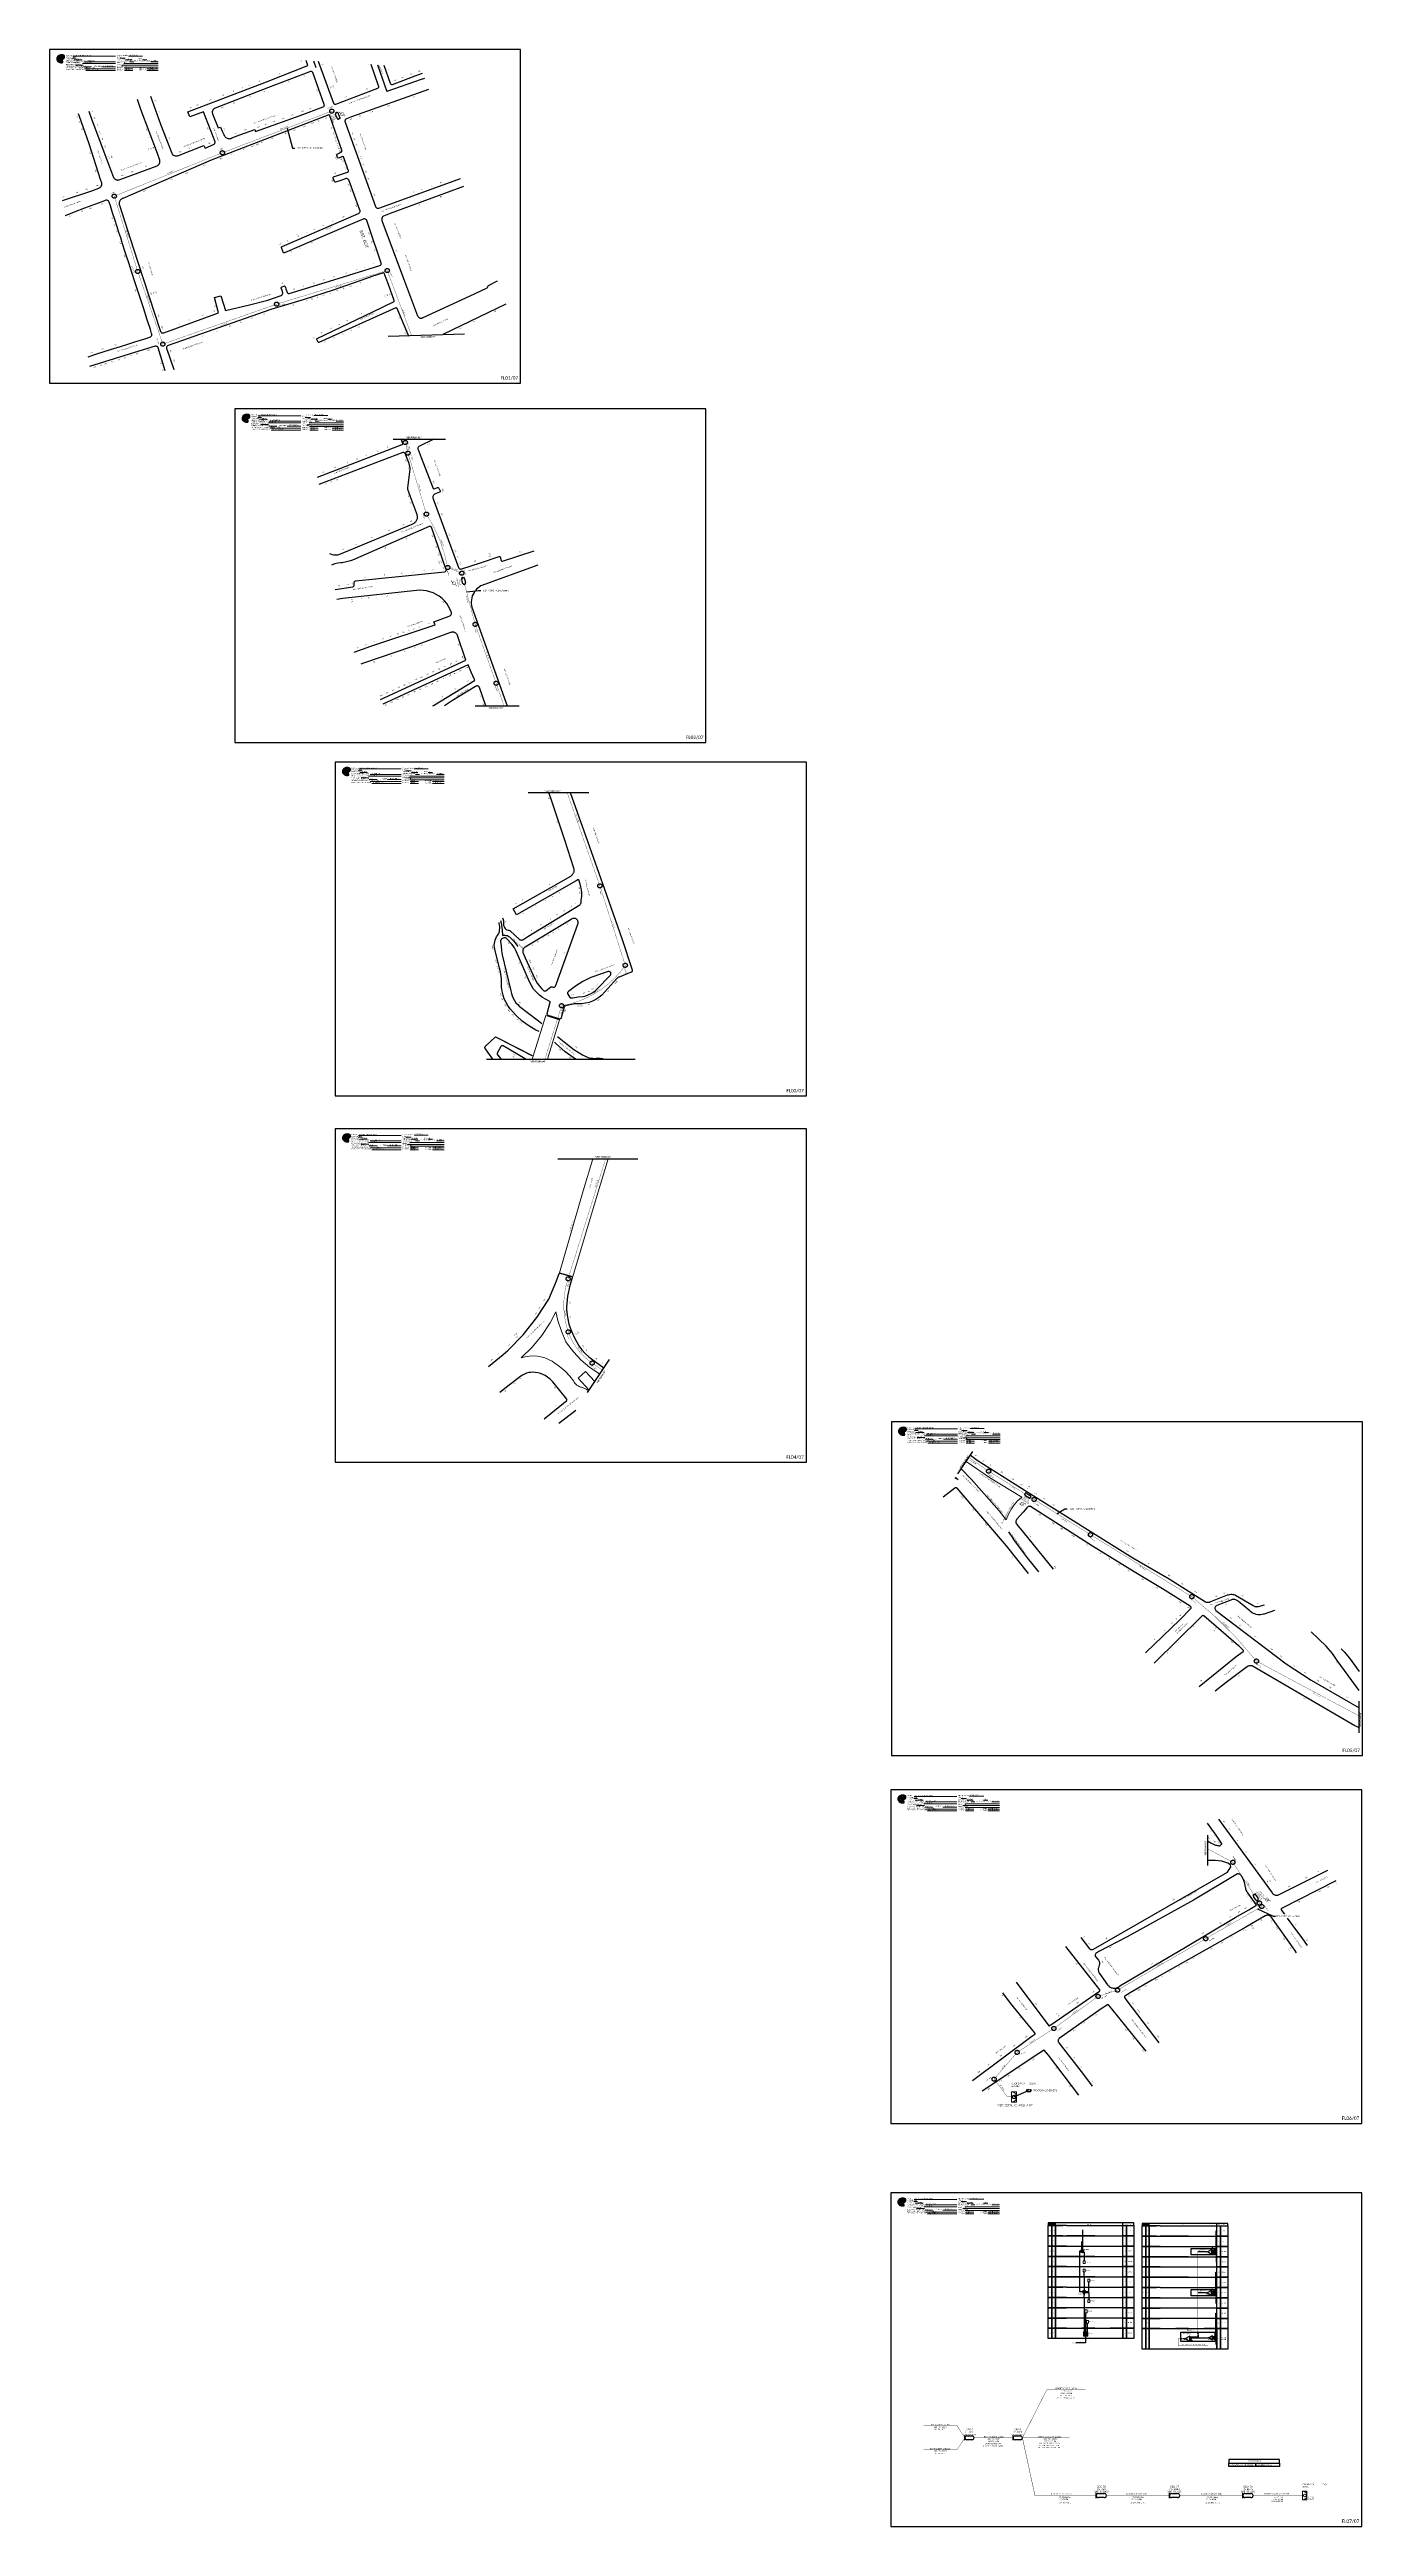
# Paper-space layout 'CDOI-37PLM' of a CAD drawing. Header units: millimetres. Extents: x 7 to 2344, y 4 to 4414.
# The model-space entities are those that its viewports show. They can reach past a viewport. Long polylines and large blocks are cut down to what shows.
import ezdxf
from ezdxf.enums import TextEntityAlignment as Align

# ---------------------------------------------------------------- set-up
doc = ezdxf.new("R2010")
doc.units = ezdxf.units.MM
doc.header["$LTSCALE"] = 3
doc.header["$MEASUREMENT"] = 0
doc.linetypes.add('DASHED', pattern=[0.75, 0.5, -0.25])
for name, color, linetype, lineweight in [("20.0-LEGENDA DOS CDO'S", 1, 'Continuous', 0), ('20.1-CDO_INTERIOR', 1, 'Continuous', 0), ('40.1-ETIQUETAS', 1, 'Continuous', 20), ('Texto_Cabos', 1, 'Continuous', 20)]:
    doc.layers.add(name, color=color, linetype=linetype, lineweight=lineweight)
for name, color, linetype in [('20.4-CEOS', 1, 'Continuous'), ('20.5-CABO AÉREO', 1, 'FENCELINE1'), ('ALINHAMENTO PREDIAL', 120, 'Continuous'), ('CAIXAS SUB.', 7, 'Continuous'), ('CAP a Instalar', 1, 'Continuous'), ('CD a instalar', 1, 'Continuous'), ('CEO', 1, 'Continuous'), ('CEOS', 1, 'Continuous'), ('label_cabos', 7, 'Continuous'), ('LAYOUT', 7, 'Continuous'), ('METRAGEM', 7, 'Continuous'), ('NOME LOGRADOURO', 252, 'Continuous'), ('NUMERAÇÃO', 7, 'Continuous'), ('OBRA DE ARTE', 190, 'Continuous'), ('surveys', 7, 'Continuous'), ('surveys legendas', 7, 'Continuous')]:
    doc.layers.add(name, color=color, linetype=linetype)
doc.layers.add('DROP DE CLIENTE', color=140, linetype='Continuous', plot=False)
doc.layers.get('LAYOUT').off()
doc.styles.add('ARIAL', font='arial.ttf')
doc.styles.add('siredit', font='verdana.ttf')
doc.styles.get("Standard").update_dxf_attribs({"font": 'arial.ttf'})
doc.styles.add('Style-font000', font='font000.shx')
doc.styles.add('style0', font='arial.ttf', dxfattribs={"height": 1.137214})
doc.styles.add('WMF-Calibri0', font='CALIBRI.TTF')
doc.styles.add('WMF-Calibri1', font='CALIBRIB.TTF')
doc.linetypes.add('FENCELINE1', pattern='A,0.25,-0.1,[133,ltypeshp.shx,S=0.1,R=0,X=-0.1,Y=0],-0.1,1', length=1.45)
doc.dimstyles.new('ISO-25', dxfattribs={"dimtxt": 2.5, "dimasz": 2.5, "dimexe": 1.25, "dimexo": 0.625, "dimtad": 1, "dimtxsty": 'Standard', "dimcen": 2.5, "dimadec": 0, "dimazin": 0, "dimtfac": 1, "dimtmove": 0, "dimatfit": 3, "dimfxl": 0, "dimarcsym": 0})

# ---------------------------------------------------------------- blocks, each defined once
blk = doc.blocks.new('OI')
h = blk.add_hatch(color=40)
edge = h.paths.add_edge_path()
edge.add_spline(control_points=[(4.4, -0.7), (3.9, -1), (3.3, -1.5), (2.8, -2.6), (2.9, -3.5), (3.1, -4.3), (3.3, -4.9), (3.4, -5.4), (3.4, -5.9), (3.2, -6.4), (2.5, -6.6), (1.7, -6.6), (0.6, -6.7), (-0.6, -6.4), (-1.6, -6.1), (-2.8, -5.6), (-3.9, -4.8), (-4.9, -3.7), (-5.3, -2.6), (-5.6, -1.9), (-5.8, -1), (-5.7, 0.5), (-5.1, 2), (-4.1, 3), (-3.3, 3.6), (-2.4, 4.2), (-1.4, 4.4), (-0.6, 4.7), (0.8, 4.9), (2.2, 5), (3.8, 4.6), (4.7, 4.2), (5.4, 3.7), (5.8, 3), (6, 2.2), (6, 1.5), (5.7, 0.6), (5.3, 0.1), (4.9, -0.4), (4.5, -0.6), (4.4, -0.7)], knot_values=[0, 0, 0, 0, 1.60434, 2.417191, 3.427595, 4.282808, 4.776746, 5.304182, 5.888771, 6.258406, 6.858137, 7.79129, 8.986195, 10.124242, 11.187857, 12.242908, 13.953784, 15.414161, 16.515391, 17.349188, 17.675853, 19.552021, 21.515531, 22.568638, 23.63245, 24.621084, 25.782718, 26.745347, 27.142653, 29.870543, 31.004649, 31.921532, 32.709589, 33.801391, 34.042471, 35.192333, 35.971461, 36.628871, 37.254359, 37.836911, 37.836911, 37.836911, 37.836911], degree=3, periodic=0)
h.paths.add_polyline_path([(1.1, -0.9, -1), (0, -0.9, -1)], flags=16)
edge = h.paths.add_edge_path(flags=16)
edge.add_ellipse((0.6, -3.6), major_axis=(-0.02, 1.71), ratio=0.361305, start_angle=0, end_angle=360)
h.paths.add_polyline_path([(-0.4, -3.6, -1), (-3.8, -3.6, -1)], flags=16)
edge = h.paths.add_edge_path(flags=0)
edge.add_ellipse((-2.1, -3.6), major_axis=(0, 0.885), ratio=0.758294, start_angle=0, end_angle=360)
at = {"color": 40}
for centre, radius in [((-2.1, -3.6), 1.72), ((0.5, -0.9), 0.587)]:
    blk.add_circle(centre, radius, dxfattribs=at)
blk.add_ellipse((-2.1, -3.6), major_axis=(0, 0.885), ratio=0.758294, start_param=-3.141592653589792, end_param=3.141592653589792, dxfattribs=at)
blk.add_ellipse((0.6, -3.6), major_axis=(-0.02, 1.71), ratio=0.361305, dxfattribs=at)
at = {"color": 40, "start_tangent": (-0.800898, -0.598801), "end_tangent": (-0.800898, -0.598801)}
blk.add_spline([(4.4, -0.7), (3.2, -1.8), (2.9, -2.5), (2.9, -3.5), (3.1, -4.4), (3.3, -4.8), (3.4, -5.4), (3.4, -6), (3.2, -6.3), (2.7, -6.5), (1.7, -6.6), (0.5, -6.6), (-0.6, -6.4), (-1.6, -6.1), (-2.6, -5.7), (-3.9, -4.7), (-4.9, -3.6), (-5.4, -2.6), (-5.6, -1.8), (-5.7, -1.5), (-5.6, 0.4), (-4.8, 2.2), (-4.1, 3), (-3.3, 3.6), (-2.4, 4.1), (-1.3, 4.5), (-0.4, 4.7), (0, 4.8), (2.7, 4.8), (3.8, 4.5), (4.7, 4.2), (5.3, 3.7), (5.9, 2.7), (5.9, 2.5), (5.9, 1.3), (5.7, 0.6), (5.3, 0.1), (4.8, -0.4), (4.4, -0.7)], degree=3, dxfattribs=at)
blk = doc.blocks.new('SURVEY_SURVEY')
for p, q in [((0, 0.000013), (-0.000013, 0.000009)), ((-0.000013, 0.000009), (-0.000009, 0.000009)), ((-0.000009, 0), (-0.000009, 0.000009)), ((0.000009, 0), (-0.000009, 0)), ((0, 0.000013), (0.000013, 0.000009)), ((0.000008, 0.000013), (0.00001, 0.000013)), ((0.000008, 0.00001), (0.000008, 0.000013)), ((0.000013, 0.000009), (0.000009, 0.000009)), ((0.000009, 0.000009), (0.000009, 0)), ((0.00001, 0.000013), (0.00001, 0.00001))]:
    blk.add_line(p, q)
blk = doc.blocks.new('CDOI_INT')
at = {"layer": '20.1-CDO_INTERIOR', "color": 0, "lineweight": 18}
blk.add_lwpolyline([(4.2, -4.2), (4.2, 4.2), (0, 4.2), (0, -4.2)], close=True, dxfattribs=at)
blk.add_circle((2.1, 0), 1.36, dxfattribs=at)
blk.add_arc((0, 0), 4.25, 270, 90, dxfattribs=at)
at = {"layer": "20.0-LEGENDA DOS CDO'S", "color": 0, "style": 'ARIAL'}
for tag, p in [('CDO_N', (-0.1, 10.4)), ('SURVEY', (-0.1, 8.2)), ('SAP', (-0.1, 6.2)), ('SPLITER_1', (21.2, 10.4)), ('SPLITER_2', (21.2, 8.7)), ('1:XX', (5.9, -2.2)), ('UMS', (5.9, -4.2))]:
    blk.add_attdef(tag, p, '', height=1.36, dxfattribs=at)
blk.add_attdef('FIBRAS_UTILIZADAS', text='', height=1.36, dxfattribs=at).set_placement((15.3, 10.4), align=Align.CENTER)
blk = doc.blocks.new('A$C415C251F')
at = {"color": 3}
blk.add_point((0, 0), dxfattribs=at)
blk = doc.blocks.new('LEG_CDOIA8_C-SPLT_DIR')
at = {"color": 3}
blk.add_blockref('A$C415C251F', (0, 0), dxfattribs=at)
at = {"color": 1, "style": 'WMF-Calibri0', "flags": 4}
blk.add_attdef('CDO', (-26.8, -2.6), '', height=2, dxfattribs=at)
blk.add_attdef('MODELO', text='', height=1.5, dxfattribs=at).set_placement((-22.2, -4.5), align=Align.CENTER)
at = {"style": 'ARIAL', "flags": 4}
blk.add_attdef('SPLITAGEM', text='', height=1.5, dxfattribs=at).set_placement((-18.4, -12.6), align=Align.CENTER)
blk = doc.blocks.new('SPLT_1-8_SC-APC')
at = {"color": 1, "lineweight": 0}
blk.add_lwpolyline([(-17, -7.5), (-19.3, -7.5)], dxfattribs=at)
at = {"color": 1}
blk.add_lwpolyline([(-7.4, -2.1), (-17, -7.5), (-7.4, -13), (-7.4, -2.1)], dxfattribs=at)
at = {"color": 3, "lineweight": 0}
for points in [[(-3, -3.5), (-7.4, -3.5)], [(-7.4, -4.7), (-3, -4.7)], [(-7.4, -5.8), (-3, -5.8)], [(-7.4, -7), (-3, -7)], [(-7.4, -8.1), (-3, -8.1)], [(-7.4, -9.3), (-3, -9.3)], [(-7.4, -10.4), (-3, -10.4)], [(-7.4, -11.6), (-3, -11.6)], [(-2.4, -3), (-2.4, -4)], [(-2.4, -3), (0, -3)], [(-2.4, -4), (0, -4)], [(-2.4, -4.2), (-2.4, -5.2)], [(-2.4, -4.2), (0, -4.2)], [(-2.4, -5.2), (0, -5.2)], [(-2.4, -5.3), (-2.4, -6.3)], [(-2.4, -5.3), (0, -5.3)], [(-2.4, -6.3), (0, -6.3)], [(-2.4, -6.5), (-2.4, -7.5)], [(-2.4, -6.5), (0, -6.5)], [(-2.4, -7.5), (0, -7.5)], [(-2.4, -7.6), (-2.4, -8.6)], [(-2.4, -7.6), (0, -7.6)], [(-2.4, -8.6), (0, -8.6)], [(-2.4, -8.8), (-2.4, -9.8)], [(-2.4, -8.8), (0, -8.8)], [(-2.4, -9.8), (0, -9.8)], [(-2.4, -9.9), (-2.4, -10.9)], [(-2.4, -9.9), (0, -9.9)], [(-2.4, -10.9), (0, -10.9)], [(-2.4, -11.1), (-2.4, -12.1)], [(-2.4, -11.1), (0, -11.1)], [(-2.4, -12.1), (0, -12.1)]]:
    blk.add_lwpolyline(points, dxfattribs=at)
for points in [[(-3, -3.2), (-2.4, -3.2), (-2.4, -3.8), (-3, -3.8)], [(-3, -4.4), (-2.4, -4.4), (-2.4, -5), (-3, -5)], [(-3, -5.5), (-2.4, -5.5), (-2.4, -6.1), (-3, -6.1)], [(-3, -6.7), (-2.4, -6.7), (-2.4, -7.3), (-3, -7.3)], [(-3, -7.8), (-2.4, -7.8), (-2.4, -8.4), (-3, -8.4)], [(-3, -9), (-2.4, -9), (-2.4, -9.6), (-3, -9.6)], [(-3, -10.1), (-2.4, -10.1), (-2.4, -10.7), (-3, -10.7)], [(-3, -11.3), (-2.4, -11.3), (-2.4, -11.9), (-3, -11.9)]]:
    blk.add_lwpolyline(points, close=True, dxfattribs=at)
at = {"color": 1, "style": 'ARIAL'}
for s, height, p in [('1:8', 2, (-13.9, -8.4)), ('S1', 0.75, (-8.7, -3.8)), ('S2', 0.75, (-8.7, -5)), ('S3', 0.75, (-8.7, -6.2)), ('S4', 0.75, (-8.7, -7.4)), ('S5', 0.75, (-8.7, -8.6)), ('S6', 0.75, (-8.7, -9.7)), ('S7', 0.75, (-8.7, -10.8)), ('S8', 0.75, (-8.7, -11.9))]:
    blk.add_text(s, height=height, dxfattribs=at).set_placement(p)
blk = doc.blocks.new('SPLT_1-8_DIV_DIR')
h = blk.add_hatch(color=3)
h.dxf.hatch_style = 1
edge = h.paths.add_edge_path()
edge.add_arc((12.8, 4), 0.242, 0, 360)
h = blk.add_hatch(color=3)
h.dxf.hatch_style = 1
edge = h.paths.add_edge_path()
edge.add_arc((13.3, 2.9), 0.242, 0, 360)
h = blk.add_hatch(color=3)
h.dxf.hatch_style = 1
edge = h.paths.add_edge_path()
edge.add_arc((13.8, 1.7), 0.242, 0, 360)
h = blk.add_hatch(color=3)
h.dxf.hatch_style = 1
edge = h.paths.add_edge_path()
edge.add_arc((14.3, 0.6), 0.242, 0, 360)
h = blk.add_hatch(color=3)
h.dxf.hatch_style = 1
edge = h.paths.add_edge_path()
edge.add_arc((14.8, -0.6), 0.242, 0, 360)
h = blk.add_hatch(color=3)
h.dxf.hatch_style = 1
edge = h.paths.add_edge_path()
edge.add_arc((15.3, -1.7), 0.242, 0, 360)
h = blk.add_hatch(color=3)
h.dxf.hatch_style = 1
edge = h.paths.add_edge_path()
edge.add_arc((15.8, -2.9), 0.242, 0, 360)
h = blk.add_hatch(color=3)
h.dxf.hatch_style = 1
edge = h.paths.add_edge_path()
edge.add_arc((16.3, -4), 0.242, 0, 360)
at = {"color": 1, "lineweight": 0}
blk.add_lwpolyline([(2.2, 0), (0, 0)], dxfattribs=at)
at = {"color": 1}
blk.add_lwpolyline([(11.9, 5.4), (2.2, 0), (11.9, -5.4), (11.9, 5.4)], dxfattribs=at)
at = {"color": 7, "lineweight": 0}
for points in [[(12.8, 4), (11.9, 4)], [(11.9, 2.9), (13.3, 2.9)], [(11.9, 1.7), (13.8, 1.7)], [(11.9, 0.6), (14.3, 0.6)], [(11.9, -0.6), (14.8, -0.6)], [(11.9, -1.7), (15.3, -1.7)], [(11.9, -2.9), (15.8, -2.9)], [(11.9, -4), (16.3, -4)]]:
    blk.add_lwpolyline(points, dxfattribs=at)
at = {"color": 3}
for centre in [(12.8, 4), (13.3, 2.9), (13.8, 1.7), (14.3, 0.6), (14.8, -0.6), (15.3, -1.7), (15.8, -2.9), (16.3, -4)]:
    blk.add_circle(centre, 0.242, dxfattribs=at)
at = {"color": 1, "style": 'ARIAL'}
for s, height, p in [('1:8', 2, (5.3, -0.9)), ('S1', 0.75, (10.5, 3.8)), ('S2', 0.75, (10.5, 2.6)), ('S3', 0.75, (10.5, 1.4)), ('S4', 0.75, (10.5, 0.2)), ('S5', 0.75, (10.5, -1)), ('S6', 0.75, (10.5, -2.1)), ('S7', 0.75, (10.5, -3.2)), ('S8', 0.75, (10.5, -4.4))]:
    blk.add_text(s, height=height, dxfattribs=at).set_placement(p)

msp = doc.modelspace()

# ---------------------------------------------------------------- hatches: boundary and pattern name
h = msp.add_hatch()
h.set_pattern_fill('ANSI31', color=1, scale=11.25, style=0)
h.set_pattern_definition([(45, (635327.7134, 71632.9815), (-0.994369, 0.994369), [])])
h.paths.add_polyline_path([(635745.4, 71935.6), (635748.3, 71935.6), (635748.3, 71931.8), (635745.4, 71931.8)])
h.paths.add_polyline_path([(635742.7, 71993.1), (635745.6, 71993.1), (635745.6, 71989.3), (635742.7, 71989.3)])
h = msp.add_hatch(color=3)
h.dxf.hatch_style = 1
edge = h.paths.add_edge_path()
edge.add_arc((635919.4, 71990.2), 0.162, 0, 360)
h = msp.add_hatch(color=3)
h.dxf.hatch_style = 1
edge = h.paths.add_edge_path()
edge.add_arc((635919.1, 71932.2), 0.162, 0, 360)
h = msp.add_hatch()
h.set_pattern_fill('ANSI31', color=1, scale=11.25, style=0)
h.set_pattern_definition([(45, (635323.73, 71661.5212), (-0.994369, 0.994369), [])])
h.paths.add_polyline_path([(635745.9, 71877.4), (635752.1, 71877.4), (635752.1, 71871.2), (635745.9, 71871.2)])
h.paths.add_polyline_path([(635747.7, 71873.8), (635750.4, 71873.8), (635750.4, 71875.1), (635747.7, 71875.1)], flags=24)
h = msp.add_hatch(color=3)
h.dxf.hatch_style = 1
edge = h.paths.add_edge_path()
edge.add_arc((635888.2, 71867.7), 0.162, 0, 360)
h = msp.add_hatch(color=3)
h.dxf.hatch_style = 1
edge = h.paths.add_edge_path()
edge.add_arc((635922, 71868.8), 0.125, 0, 360)

# ---------------------------------------------------------------- linework, layer by layer
for p, q in [((635777, 72031), (635706.3, 72031)), ((635721.7, 72027.3), (635777, 72027.3)), ((635721.7, 72027.3), (635777, 72027.3)), ((635761.6, 72031), (635761.6, 72031)), ((635816.9, 72031), (635761.6, 72031)), ((635761.6, 72027.3), (635816.9, 72027.3)), ((635761.6, 72027.3), (635816.9, 72027.3)), ((635816.9, 72027.3), (635816.9, 72031)), ((635909.4, 72030.4), (635838.7, 72030.4)), ((635854.1, 72026.8), (635909.4, 72026.8)), ((635854.1, 72026.8), (635909.4, 72026.8)), ((635894, 72030.4), (635894, 72030.4)), ((635949.3, 72030.4), (635894, 72030.4)), ((635894, 72026.8), (635949.3, 72026.8)), ((635894, 72026.8), (635949.3, 72026.8)), ((635949.3, 72026.8), (635949.3, 72030.4)), ((635721.7, 72012.8), (635801.5, 72012.8)), ((635721.7, 71998.3), (635801.5, 71998.3)), ((635854.1, 72012.3), (635933.9, 72012.3)), ((635854.1, 71997.8), (635933.9, 71997.8)), ((635721.7, 71983.8), (635801.5, 71983.8)), ((635721.7, 71969.3), (635801.5, 71969.3)), ((635854.1, 71983.3), (635933.9, 71983.3)), ((635854.1, 71968.8), (635933.9, 71968.8)), ((635721.7, 71954.8), (635801.5, 71954.8)), ((635721.7, 71940.3), (635801.5, 71940.3)), ((635854.1, 71954.3), (635933.9, 71954.3)), ((635854.1, 71939.8), (635933.9, 71939.8)), ((635721.7, 71925.8), (635801.5, 71925.8)), ((635854.1, 71925.3), (635933.9, 71925.3)), ((635696, 71882.3), (635696, 71882.3)), ((635711.4, 71882.3), (635761.6, 71882.3)), ((635711.4, 71882.3), (635743.6, 71882.3)), ((635711.4, 71882.3), (635738.5, 71882.3)), ((635761.6, 71882.3), (635743.6, 71882.3)), ((635751.3, 71882.3), (635778.4, 71882.3)), ((635751.3, 71882.3), (635783.5, 71882.3)), ((635751.3, 71882.3), (635801.5, 71882.3)), ((635801.5, 71882.3), (635783.5, 71882.3)), ((635828.5, 71881.8), (635828.5, 71881.8)), ((635843.8, 71881.8), (635894, 71881.8)), ((635843.8, 71881.8), (635876, 71881.8)), ((635843.8, 71881.8), (635870.9, 71881.8)), ((635894, 71881.8), (635876, 71881.8)), ((635883.7, 71881.8), (635910.8, 71881.8)), ((635883.7, 71881.8), (635915.9, 71881.8)), ((635883.7, 71881.8), (635933.9, 71881.8)), ((635933.9, 71881.8), (635915.9, 71881.8))]:
    msp.add_line(p, q)
at = {"color": 1}
for points, const_width in [([(628901.2, 73203.5), (628895.9, 73205.1), (628775.2, 73159.1), (628655.9, 73111.2), (628681.8, 73028.1), (628709.5, 72947.9), (628835.1, 72992), (628957.1, 73029.1)], 0.3), ([(628899.8, 73203.9), (628899.8, 73203.9)], 0.3), ([(628905.9, 73201), (628904.6, 73204.1), (628904.4, 73203)], 0.377), ([(629037.1, 72798.3), (629036.4, 72801.5), (629036, 72800.5)], 0.377), ([(629124.4, 72083.9), (629121.7, 72085.8), (629122.1, 72084.8)], 0.377), ([(635883.5, 71867.7), (635879.6, 71867.7), (635879.6, 71857.6), (635884, 71857.6)], 0.507), ([(635883.5, 71857.6), (635921.6, 71857.6)], 0.507), ([(629561, 71794.5), (629559.1, 71797.3), (629559.1, 71796.2)], 0.377), ([(629261.3, 71597.3), (629286.7, 71626.8), (629327.2, 71653.2), (629376, 71688.6), (629397.5, 71695.5), (629494.7, 71752.3), (629556.6, 71787.8), (629554, 71791.7), (629552.1, 71794.7)], 0.3), ([(629261.3, 71597.3), (629276, 71577.6)], 0.3), ([(629280.4, 71577.6), (629276, 71577.6)], 0.3)]:
    msp.add_lwpolyline(points, dxfattribs=dict(at, const_width=const_width))
at = {"color": 1, "const_width": 0.377}
for points in [[(628909.2, 73202.4, 1.000012), (628905.9, 73201, 0.999978)], [(629040.6, 72799, 1.000012), (629037.1, 72798.3, 0.999978)], [(629126.4, 72086.9, 1.000012), (629124.4, 72083.9, 0.999978)], [(629563.9, 71796.5, 1.000012), (629561, 71794.5, 0.999978)]]:
    msp.add_lwpolyline(points, format="xyb", close=True, dxfattribs=at)
at = {"color": 1, "const_width": 0.377, "elevation": 0.4}
for points in [[(628909.2, 73202.4), (628910.4, 73199.3), (628910.6, 73200.2)], [(629040.6, 72799), (629041.3, 72795.7), (629041.7, 72796.7)], [(629126.4, 72086.9), (629129.2, 72085), (629128.8, 72085.9)], [(629563.9, 71796.5), (629565.8, 71793.7), (629565.8, 71794.7)]]:
    msp.add_lwpolyline(points, dxfattribs=at)
at = {"color": 1, "const_width": 0.3}
for points in [[(629048.7, 72804.6), (629047.4, 72809.7), (629032, 72816, 0.095512), (629008.5, 72874.9), (628988.1, 72942.2), (628985.2, 72954), (628957.1, 73029.1)], [(629128.5, 72096.5), (629088.3, 72121.5), (629055, 72144.4, -0.160687), (629028.7, 72178.8, -0.166562), (629028.5, 72237.4), (629088.1, 72428, 0.199918), (629158.3, 72472.6), (629130.3, 72560.3), (629085.4, 72688.2), (629062.3, 72753.3), (629050.6, 72797.4)], [(629548, 71800.9), (629524.8, 71836.6), (629383.8, 71911.9, 0.057266), (629312.5, 71983), (629200.7, 72051.4), (629138.5, 72090.3), (629134.8, 72092.6)]]:
    msp.add_lwpolyline(points, format="xyb", dxfattribs=at)
at = {"color": 0}
for points in [[(635696, 72029.1), (635706.3, 72029.1), (635706.3, 72031), (635696, 72031)], [(635696, 72027.3), (635706.3, 72027.3), (635706.3, 72029.1), (635696, 72029.1)], [(635828.5, 72028.6), (635838.7, 72028.6), (635838.7, 72030.4), (635828.5, 72030.4)], [(635828.5, 72026.8), (635838.7, 72026.8), (635838.7, 72028.6), (635828.5, 72028.6)]]:
    msp.add_lwpolyline(points, close=True, dxfattribs=at)
for points in [[(635696, 72027.3), (635701.2, 72027.3), (635701.2, 72012.8), (635696, 72012.8)], [(635701.2, 72027.3), (635706.3, 72027.3), (635706.3, 72012.8), (635701.2, 72012.8)], [(635801.5, 72027.3), (635806.6, 72027.3), (635806.6, 72012.8), (635801.5, 72012.8)], [(635806.6, 72027.3), (635816.9, 72027.3), (635816.9, 72012.8), (635806.6, 72012.8)], [(635828.5, 72026.8), (635833.6, 72026.8), (635833.6, 72012.3), (635828.5, 72012.3)], [(635833.6, 72026.8), (635838.7, 72026.8), (635838.7, 72012.3), (635833.6, 72012.3)], [(635933.9, 72026.8), (635939, 72026.8), (635939, 72012.3), (635933.9, 72012.3)], [(635939, 72026.8), (635949.3, 72026.8), (635949.3, 72012.3), (635939, 72012.3)], [(635696, 72012.8), (635701.2, 72012.8), (635701.2, 71998.3), (635696, 71998.3)], [(635696, 71998.3), (635701.2, 71998.3), (635701.2, 71983.8), (635696, 71983.8)], [(635701.2, 72012.8), (635706.3, 72012.8), (635706.3, 71998.3), (635701.2, 71998.3)], [(635701.2, 71998.3), (635706.3, 71998.3), (635706.3, 71983.8), (635701.2, 71983.8)], [(635801.5, 72012.8), (635806.6, 72012.8), (635806.6, 71998.3), (635801.5, 71998.3)], [(635801.5, 71998.3), (635806.6, 71998.3), (635806.6, 71983.8), (635801.5, 71983.8)], [(635806.6, 72012.8), (635816.9, 72012.8), (635816.9, 71998.3), (635806.6, 71998.3)], [(635806.6, 71998.3), (635816.9, 71998.3), (635816.9, 71983.8), (635806.6, 71983.8)], [(635828.5, 72012.3), (635833.6, 72012.3), (635833.6, 71997.8), (635828.5, 71997.8)], [(635828.5, 71997.8), (635833.6, 71997.8), (635833.6, 71983.3), (635828.5, 71983.3)], [(635833.6, 72012.3), (635838.7, 72012.3), (635838.7, 71997.8), (635833.6, 71997.8)], [(635833.6, 71997.8), (635838.7, 71997.8), (635838.7, 71983.3), (635833.6, 71983.3)], [(635933.9, 72012.3), (635939, 72012.3), (635939, 71997.8), (635933.9, 71997.8)], [(635933.9, 71997.8), (635939, 71997.8), (635939, 71983.3), (635933.9, 71983.3)], [(635939, 72012.3), (635949.3, 72012.3), (635949.3, 71997.8), (635939, 71997.8)], [(635939, 71997.8), (635949.3, 71997.8), (635949.3, 71983.3), (635939, 71983.3)], [(635696, 71983.8), (635701.2, 71983.8), (635701.2, 71969.3), (635696, 71969.3)], [(635696, 71969.3), (635701.2, 71969.3), (635701.2, 71954.8), (635696, 71954.8)], [(635701.2, 71983.8), (635706.3, 71983.8), (635706.3, 71969.3), (635701.2, 71969.3)], [(635701.2, 71969.3), (635706.3, 71969.3), (635706.3, 71954.8), (635701.2, 71954.8)], [(635801.5, 71983.8), (635806.6, 71983.8), (635806.6, 71969.3), (635801.5, 71969.3)], [(635801.5, 71969.3), (635806.6, 71969.3), (635806.6, 71954.8), (635801.5, 71954.8)], [(635806.6, 71983.8), (635816.9, 71983.8), (635816.9, 71969.3), (635806.6, 71969.3)], [(635806.6, 71969.3), (635816.9, 71969.3), (635816.9, 71954.8), (635806.6, 71954.8)], [(635828.5, 71983.3), (635833.6, 71983.3), (635833.6, 71968.8), (635828.5, 71968.8)], [(635828.5, 71968.8), (635833.6, 71968.8), (635833.6, 71954.3), (635828.5, 71954.3)], [(635833.6, 71983.3), (635838.7, 71983.3), (635838.7, 71968.8), (635833.6, 71968.8)], [(635833.6, 71968.8), (635838.7, 71968.8), (635838.7, 71954.3), (635833.6, 71954.3)], [(635933.9, 71983.3), (635939, 71983.3), (635939, 71968.8), (635933.9, 71968.8)], [(635933.9, 71968.8), (635939, 71968.8), (635939, 71954.3), (635933.9, 71954.3)], [(635939, 71983.3), (635949.3, 71983.3), (635949.3, 71968.8), (635939, 71968.8)], [(635939, 71968.8), (635949.3, 71968.8), (635949.3, 71954.3), (635939, 71954.3)], [(635696, 71954.8), (635701.2, 71954.8), (635701.2, 71940.3), (635696, 71940.3)], [(635696, 71940.3), (635701.2, 71940.3), (635701.2, 71925.8), (635696, 71925.8)], [(635701.2, 71954.8), (635706.3, 71954.8), (635706.3, 71940.3), (635701.2, 71940.3)], [(635701.2, 71940.3), (635706.3, 71940.3), (635706.3, 71925.8), (635701.2, 71925.8)], [(635801.5, 71954.8), (635806.6, 71954.8), (635806.6, 71940.3), (635801.5, 71940.3)], [(635801.5, 71940.3), (635806.6, 71940.3), (635806.6, 71925.8), (635801.5, 71925.8)], [(635806.6, 71954.8), (635816.9, 71954.8), (635816.9, 71940.3), (635806.6, 71940.3)], [(635806.6, 71940.3), (635816.9, 71940.3), (635816.9, 71925.8), (635806.6, 71925.8)], [(635828.5, 71954.3), (635833.6, 71954.3), (635833.6, 71939.8), (635828.5, 71939.8)], [(635828.5, 71939.8), (635833.6, 71939.8), (635833.6, 71925.3), (635828.5, 71925.3)], [(635833.6, 71954.3), (635838.7, 71954.3), (635838.7, 71939.8), (635833.6, 71939.8)], [(635833.6, 71939.8), (635838.7, 71939.8), (635838.7, 71925.3), (635833.6, 71925.3)], [(635933.9, 71954.3), (635939, 71954.3), (635939, 71939.8), (635933.9, 71939.8)], [(635933.9, 71939.8), (635939, 71939.8), (635939, 71925.3), (635933.9, 71925.3)], [(635939, 71954.3), (635949.3, 71954.3), (635949.3, 71939.8), (635939, 71939.8)], [(635939, 71939.8), (635949.3, 71939.8), (635949.3, 71925.3), (635939, 71925.3)], [(635696, 71925.8), (635701.2, 71925.8), (635701.2, 71911.3), (635696, 71911.3)], [(635696, 71911.3), (635701.2, 71911.3), (635701.2, 71896.8), (635696, 71896.8)], [(635701.2, 71925.8), (635706.3, 71925.8), (635706.3, 71911.3), (635701.2, 71911.3)], [(635701.2, 71911.3), (635706.3, 71911.3), (635706.3, 71896.8), (635701.2, 71896.8)], [(635801.5, 71925.8), (635806.6, 71925.8), (635806.6, 71911.3), (635801.5, 71911.3)], [(635801.5, 71911.3), (635806.6, 71911.3), (635806.6, 71896.8), (635801.5, 71896.8)], [(635806.6, 71925.8), (635816.9, 71925.8), (635816.9, 71911.3), (635806.6, 71911.3)], [(635806.6, 71911.3), (635816.9, 71911.3), (635816.9, 71896.8), (635806.6, 71896.8)], [(635828.5, 71925.3), (635833.6, 71925.3), (635833.6, 71910.8), (635828.5, 71910.8)], [(635828.5, 71910.8), (635833.6, 71910.8), (635833.6, 71896.3), (635828.5, 71896.3)], [(635833.6, 71925.3), (635838.7, 71925.3), (635838.7, 71910.8), (635833.6, 71910.8)], [(635833.6, 71910.8), (635838.7, 71910.8), (635838.7, 71896.3), (635833.6, 71896.3)], [(635933.9, 71925.3), (635939, 71925.3), (635939, 71910.8), (635933.9, 71910.8)], [(635933.9, 71910.8), (635939, 71910.8), (635939, 71896.3), (635933.9, 71896.3)], [(635939, 71925.3), (635949.3, 71925.3), (635949.3, 71910.8), (635939, 71910.8)], [(635939, 71910.8), (635949.3, 71910.8), (635949.3, 71896.3), (635939, 71896.3)], [(635696, 71896.8), (635701.2, 71896.8), (635701.2, 71882.3), (635696, 71882.3)], [(635696, 71882.3), (635701.2, 71882.3), (635701.2, 71867.8), (635696, 71867.8)], [(635701.2, 71896.8), (635706.3, 71896.8), (635706.3, 71882.3), (635701.2, 71882.3)], [(635701.2, 71882.3), (635706.3, 71882.3), (635706.3, 71867.8), (635701.2, 71867.8)], [(635801.5, 71896.8), (635806.6, 71896.8), (635806.6, 71882.3), (635801.5, 71882.3)], [(635801.5, 71882.3), (635806.6, 71882.3), (635806.6, 71867.8), (635801.5, 71867.8)], [(635806.6, 71896.8), (635816.9, 71896.8), (635816.9, 71882.3), (635806.6, 71882.3)], [(635806.6, 71882.3), (635816.9, 71882.3), (635816.9, 71867.8), (635806.6, 71867.8)], [(635828.5, 71896.3), (635833.6, 71896.3), (635833.6, 71881.8), (635828.5, 71881.8)], [(635833.6, 71896.3), (635838.7, 71896.3), (635838.7, 71881.8), (635833.6, 71881.8)], [(635933.9, 71896.3), (635939, 71896.3), (635939, 71881.8), (635933.9, 71881.8)], [(635939, 71896.3), (635949.3, 71896.3), (635949.3, 71881.8), (635939, 71881.8)]]:
    msp.add_lwpolyline(points, close=True)
for points in [[(635706.3, 72027.3), (635706.3, 72031)], [(635721.7, 72027.3), (635706.3, 72027.3)], [(635716.5, 72012.8), (635706.3, 72012.8), (635706.3, 72027.3), (635716.5, 72027.3)], [(635721.7, 72027.3), (635761.6, 72027.3)], [(635745, 71993.1), (635745, 72021.1)], [(635801.5, 72027.3), (635801.5, 72031)], [(635838.7, 72026.8), (635838.7, 72030.4)], [(635854.1, 72026.8), (635838.7, 72026.8)], [(635849, 72012.3), (635838.7, 72012.3), (635838.7, 72026.8), (635849, 72026.8)], [(635854.1, 72026.8), (635894, 72026.8)], [(635933.9, 72026.8), (635933.9, 72030.4)], [(635716.5, 71998.3), (635706.3, 71998.3), (635706.3, 72012.8), (635716.5, 72012.8)], [(635716.5, 71983.8), (635706.3, 71983.8), (635706.3, 71998.3), (635716.5, 71998.3)], [(635716.5, 72012.8), (635721.7, 72012.8)], [(635721.7, 71998.3), (635716.5, 71998.3)], [(635716.5, 71998.3), (635721.7, 71998.3)], [(635761.6, 72012.8), (635721.7, 72012.8)], [(635721.7, 71998.3), (635761.6, 71998.3)], [(635743.5, 71993.2), (635743.5, 72004.6)], [(635745, 71993.2), (635745, 72004.6)], [(635745.6, 71989.9), (635747, 71989.9)], [(635747, 71989.9), (635747, 71977.4)], [(635849, 71997.8), (635838.7, 71997.8), (635838.7, 72012.3), (635849, 72012.3)], [(635849, 71983.3), (635838.7, 71983.3), (635838.7, 71997.8), (635849, 71997.8)], [(635849, 72012.3), (635854.1, 72012.3)], [(635854.1, 71997.8), (635849, 71997.8)], [(635849, 71997.8), (635854.1, 71997.8)], [(635894, 72012.3), (635854.1, 72012.3)], [(635854.1, 71997.8), (635894, 71997.8)], [(635716.5, 71969.3), (635706.3, 71969.3), (635706.3, 71983.8), (635716.5, 71983.8)], [(635716.5, 71954.8), (635706.3, 71954.8), (635706.3, 71969.3), (635716.5, 71969.3)], [(635721.7, 71983.8), (635716.5, 71983.8)], [(635716.5, 71983.8), (635721.7, 71983.8)], [(635721.7, 71969.3), (635716.5, 71969.3)], [(635716.5, 71969.3), (635721.7, 71969.3)], [(635761.6, 71983.8), (635721.7, 71983.8)], [(635721.7, 71969.3), (635761.6, 71969.3)], [(635746.9, 71954.8), (635746.9, 71962)], [(635849, 71968.8), (635838.7, 71968.8), (635838.7, 71983.3), (635849, 71983.3)], [(635849, 71954.3), (635838.7, 71954.3), (635838.7, 71968.8), (635849, 71968.8)], [(635854.1, 71983.3), (635849, 71983.3)], [(635849, 71983.3), (635854.1, 71983.3)], [(635854.1, 71968.8), (635849, 71968.8)], [(635849, 71968.8), (635854.1, 71968.8)], [(635894, 71983.3), (635854.1, 71983.3)], [(635854.1, 71968.8), (635894, 71968.8)], [(635716.5, 71940.3), (635706.3, 71940.3), (635706.3, 71954.8), (635716.5, 71954.8)], [(635716.5, 71925.8), (635706.3, 71925.8), (635706.3, 71940.3), (635716.5, 71940.3)], [(635721.7, 71954.8), (635716.5, 71954.8)], [(635716.5, 71954.8), (635721.7, 71954.8)], [(635721.7, 71940.3), (635716.5, 71940.3)], [(635761.6, 71954.8), (635721.7, 71954.8)], [(635746.9, 71954.8), (635746.9, 71935.6)], [(635748.3, 71934.4), (635753.5, 71934.4)], [(635753.5, 71934.4), (635753.5, 71947.7)], [(635849, 71939.8), (635838.7, 71939.8), (635838.7, 71954.3), (635849, 71954.3)], [(635849, 71925.3), (635838.7, 71925.3), (635838.7, 71939.8), (635849, 71939.8)], [(635854.1, 71954.3), (635849, 71954.3)], [(635849, 71954.3), (635854.1, 71954.3)], [(635854.1, 71939.8), (635849, 71939.8)], [(635894, 71954.3), (635854.1, 71954.3)], [(635716.5, 71911.3), (635706.3, 71911.3), (635706.3, 71925.8), (635716.5, 71925.8)], [(635716.5, 71896.8), (635706.3, 71896.8), (635706.3, 71911.3), (635716.5, 71911.3)], [(635721.7, 71925.8), (635716.5, 71925.8)], [(635716.5, 71925.8), (635721.7, 71925.8)], [(635721.7, 71911.3), (635716.5, 71911.3)], [(635716.5, 71911.3), (635721.7, 71911.3)], [(635761.6, 71911.3), (635731.9, 71911.3)], [(635747, 71931.8), (635746.6, 71931.8), (635746.6, 71929)], [(635748.3, 71933), (635753.4, 71933)], [(635753.4, 71933), (635753.4, 71922.4)], [(635849, 71910.8), (635838.7, 71910.8), (635838.7, 71925.3), (635849, 71925.3)], [(635849, 71896.3), (635838.7, 71896.3), (635838.7, 71910.8), (635849, 71910.8)], [(635854.1, 71925.3), (635849, 71925.3)], [(635849, 71925.3), (635854.1, 71925.3)], [(635854.1, 71910.8), (635849, 71910.8)], [(635849, 71910.8), (635854.1, 71910.8)], [(635894, 71910.8), (635864.3, 71910.8)], [(635716.5, 71882.3), (635706.3, 71882.3), (635706.3, 71896.8), (635716.5, 71896.8)], [(635716.5, 71867.8), (635706.3, 71867.8), (635706.3, 71882.3), (635716.5, 71882.3)], [(635711.4, 71882.3), (635761.6, 71882.3)], [(635721.7, 71896.8), (635716.5, 71896.8)], [(635716.5, 71896.8), (635721.7, 71896.8)], [(635721.7, 71882.3), (635716.5, 71882.3)], [(635716.5, 71882.3), (635721.7, 71882.3)], [(635801.5, 71896.8), (635721.7, 71896.8)], [(635721.7, 71882.3), (635761.6, 71882.3)], [(635749.3, 71877.4), (635749.3, 71904.3)], [(635751.3, 71882.3), (635801.5, 71882.3)], [(635751.7, 71877.4), (635751.7, 71889.6)], [(635761.6, 71882.3), (635801.5, 71882.3), (635801.5, 71867.8), (635761.6, 71867.8)], [(635828.5, 71867.3), (635828.5, 71881.8), (635833.6, 71881.8), (635833.6, 71867.3)], [(635833.6, 71867.3), (635833.6, 71881.8), (635838.7, 71881.8), (635838.7, 71867.3)], [(635849, 71881.8), (635838.7, 71881.8), (635838.7, 71896.3), (635849, 71896.3)], [(635838.7, 71867.3), (635838.7, 71881.8), (635849, 71881.8)], [(635843.8, 71881.8), (635894, 71881.8)], [(635854.1, 71896.3), (635849, 71896.3)], [(635849, 71896.3), (635854.1, 71896.3)], [(635854.1, 71881.8), (635849, 71881.8)], [(635849, 71881.8), (635854.1, 71881.8)], [(635933.9, 71896.3), (635854.1, 71896.3)], [(635854.1, 71881.8), (635894, 71881.8)], [(635883.7, 71881.8), (635933.9, 71881.8)], [(635894, 71881.8), (635933.9, 71881.8), (635933.9, 71867.3)], [(635933.9, 71867.3), (635933.9, 71881.8), (635939, 71881.8), (635939, 71867.3)], [(635939, 71867.3), (635939, 71881.8), (635949.3, 71881.8), (635949.3, 71867.3)], [(635721.7, 71867.8), (635716.5, 71867.8)], [(635761.6, 71867.8), (635721.7, 71867.8)], [(635833.6, 71867.3), (635833.6, 71852.8), (635828.5, 71852.8), (635828.5, 71867.3)], [(635838.7, 71867.3), (635838.7, 71852.8), (635833.6, 71852.8), (635833.6, 71867.3)], [(635849, 71852.8), (635838.7, 71852.8), (635838.7, 71867.3)], [(635854.1, 71852.8), (635849, 71852.8)], [(635894, 71852.8), (635854.1, 71852.8)], [(635933.9, 71867.3), (635933.9, 71852.8), (635894, 71852.8)], [(635939, 71867.3), (635939, 71852.8), (635933.9, 71852.8), (635933.9, 71867.3)], [(635949.3, 71867.3), (635949.3, 71852.8), (635939, 71852.8), (635939, 71867.3)]]:
    msp.add_lwpolyline(points)
at = {"color": 3}
for points in [[(635932.9, 72004.7), (635932.9, 72019.8), (635933.9, 72019.8)], [(635742.7, 71991.2), (635740.2, 71991.2), (635740.2, 71933.7)], [(635745.6, 71989.9), (635747, 71989.9)], [(635932.9, 71988.9), (635932, 71989.8), (635932.9, 71990.7)], [(635932.9, 71994.5), (635932.9, 72004.7)], [(635932.9, 71990.7), (635932.9, 71995)], [(635932.9, 71988.9), (635932.9, 71975.6)], [(635932.7, 71950.7), (635932.7, 71961.5), (635933.9, 71961.5)], [(635932.9, 71975.6), (635933.9, 71975.6)], [(635932.7, 71946.6), (635932.7, 71950.7)], [(635932.7, 71936.7), (635932.7, 71946.6)], [(635932.7, 71932.8), (635932.7, 71937.1)], [(635745.4, 71933.7), (635740.2, 71933.7)], [(635746.6, 71925.8), (635746.6, 71931.8)], [(635746.6, 71925.8), (635746.6, 71877.4)], [(635932.7, 71931.1), (635931.8, 71931.9), (635932.7, 71932.8)], [(635932.7, 71931.1), (635932.7, 71917.7)], [(635932.7, 71917.7), (635933.9, 71917.7)], [(635932.7, 71884.8), (635932.7, 71903.5), (635933.9, 71903.5)], [(635932.7, 71871.9), (635932.7, 71884.8)], [(635883.5, 71867.7), (635884.4, 71867.7)], [(635885.5, 71867.7), (635888.2, 71867.7)], [(635930, 71866.8), (635927.8, 71866.8)], [(635932.7, 71870.1), (635931.8, 71871), (635932.7, 71871.9)], [(635932.7, 71866.7), (635932.7, 71870.1)], [(635932.7, 71866.7), (635932.7, 71860)], [(635932.7, 71860), (635933.9, 71860)]]:
    msp.add_lwpolyline(points, dxfattribs=at)
at = {"color": 1}
for points in [[(635742.7, 71993.1), (635745.6, 71993.1), (635745.6, 71989.3), (635742.7, 71989.3)], [(635897.9, 71995), (635931.6, 71995), (635931.6, 71985.9), (635897.9, 71985.9)], [(635745.4, 71935.6), (635748.3, 71935.6), (635748.3, 71931.8), (635745.4, 71931.8)], [(635897.6, 71937), (635931.3, 71937), (635931.3, 71927.9), (635897.6, 71927.9)], [(635883.2, 71876.9), (635931.4, 71876.9), (635931.4, 71863.7), (635883.2, 71863.7)]]:
    msp.add_lwpolyline(points, close=True, dxfattribs=at)
at = {"color": 5}
for points in [[(635919.4, 71990.2), (635907.3, 71990.2)], [(635919.1, 71932.2), (635907.3, 71932.2)], [(635896.1, 71870.2), (635907, 71870.2)], [(635896.4, 71869.5), (635907.7, 71869.5)], [(635896.7, 71868.8), (635907.2, 71868.8)], [(635908, 71875.1), (635906.7, 71875.1)], [(635906.9, 71875.1), (635906.9, 71874.3)], [(635907, 71873.4), (635907, 71870.2)], [(635907.2, 71868.8), (635921.8, 71868.8)], [(635907.7, 71875.1), (635907.7, 71874.3)], [(635907.7, 71873.4), (635907.7, 71869.5)]]:
    msp.add_lwpolyline(points, dxfattribs=at)
at = {"color": 0, "lineweight": 0}
for points in [[(635745.4, 71977.4), (635748.3, 71977.4), (635748.3, 71973.6), (635745.4, 71973.6)], [(635745.4, 71965.9), (635748.3, 71965.9), (635748.3, 71962), (635745.4, 71962)], [(635752, 71951.5), (635754.9, 71951.5), (635754.9, 71947.7), (635752, 71947.7)], [(635747.9, 71908.1), (635750.9, 71908.1), (635750.9, 71904.3), (635747.9, 71904.3)], [(635752, 71922.4), (635754.9, 71922.4), (635754.9, 71918.5), (635752, 71918.5)], [(635750.2, 71893.4), (635753.1, 71893.4), (635753.1, 71889.6), (635750.2, 71889.6)]]:
    msp.add_lwpolyline(points, close=True, dxfattribs=at)
at = {"color": 7}
for points in [[(635731.9, 71911.3), (635721.7, 71911.3)], [(635801.5, 71911.3), (635746.9, 71911.3)], [(635864.3, 71910.8), (635854.1, 71910.8)], [(635933.9, 71910.8), (635879.3, 71910.8)]]:
    msp.add_lwpolyline(points, dxfattribs=at)
at = {"color": 1}
for points in [[(635748.7, 71871.4), (635748.7, 71861.7), (635734.9, 71861.7)], [(635734.9, 71861.7), (635742.1, 71862.7)], [(635883.5, 71868.5), (635883.5, 71866.8)], [(635927.8, 71871.4), (635923.1, 71868.8), (635927.8, 71866.1), (635927.8, 71871.4)]]:
    msp.add_lwpolyline(points, dxfattribs=at)
at = {"color": 1, "lineweight": 0}
msp.add_lwpolyline([(635745.9, 71877.4), (635752.1, 71877.4), (635752.1, 71871.2), (635745.9, 71871.2)], close=True, dxfattribs=at)
msp.add_lwpolyline([(635923.1, 71868.8), (635922, 71868.8)], dxfattribs=at)
at = {"color": 3, "lineweight": 0}
for points in [[(635930, 71870.7), (635927.8, 71870.7)], [(635927.8, 71870.2), (635930, 71870.2)], [(635927.8, 71869.6), (635930, 71869.6)], [(635927.8, 71869), (635930, 71869)], [(635927.8, 71868.5), (635930, 71868.5)], [(635927.8, 71867.9), (635930, 71867.9)], [(635927.8, 71867.4), (635930, 71867.4)], [(635930.2, 71871), (635931.4, 71871)], [(635930.2, 71871), (635930.2, 71870.5)], [(635930.2, 71870.5), (635931.4, 71870.5)], [(635930.2, 71870.4), (635931.4, 71870.4)], [(635930.2, 71870.4), (635930.2, 71869.9)], [(635930.2, 71869.9), (635931.4, 71869.9)], [(635930.2, 71869.8), (635931.4, 71869.8)], [(635930.2, 71869.8), (635930.2, 71869.4)], [(635930.2, 71869.4), (635931.4, 71869.4)], [(635930.2, 71869.3), (635931.4, 71869.3)], [(635930.2, 71869.3), (635930.2, 71868.8)], [(635930.2, 71868.8), (635931.4, 71868.8)], [(635930.2, 71868.7), (635931.4, 71868.7)], [(635930.2, 71868.7), (635930.2, 71868.2)], [(635930.2, 71868.2), (635931.4, 71868.2)], [(635930.2, 71868.2), (635931.4, 71868.2)], [(635930.2, 71868.2), (635930.2, 71867.7)], [(635930.2, 71867.7), (635931.4, 71867.7)], [(635930.2, 71867.6), (635931.4, 71867.6)], [(635930.2, 71867.6), (635930.2, 71867.1)], [(635930.2, 71867.1), (635931.4, 71867.1)], [(635930.2, 71867), (635931.4, 71867)], [(635930.2, 71867), (635930.2, 71866.6)], [(635930.2, 71866.6), (635931.4, 71866.6)]]:
    msp.add_lwpolyline(points, dxfattribs=at)
for points in [[(635930, 71870.9), (635930.2, 71870.9), (635930.2, 71870.6), (635930, 71870.6)], [(635930, 71870.3), (635930.2, 71870.3), (635930.2, 71870), (635930, 71870)], [(635930, 71869.7), (635930.2, 71869.7), (635930.2, 71869.5), (635930, 71869.5)], [(635930, 71869.2), (635930.2, 71869.2), (635930.2, 71868.9), (635930, 71868.9)], [(635930, 71868.6), (635930.2, 71868.6), (635930.2, 71868.3), (635930, 71868.3)], [(635930, 71868.1), (635930.2, 71868.1), (635930.2, 71867.8), (635930, 71867.8)], [(635930, 71867.5), (635930.2, 71867.5), (635930.2, 71867.2), (635930, 71867.2)], [(635930, 71866.9), (635930.2, 71866.9), (635930.2, 71866.7), (635930, 71866.7)]]:
    msp.add_lwpolyline(points, close=True, dxfattribs=at)
at = {"color": 3}
for centre, radius in [((635919.4, 71990.2), 0.162), ((635919.1, 71932.2), 0.162), ((635888.2, 71867.7), 0.162), ((635922, 71868.8), 0.125)]:
    msp.add_circle(centre, radius, dxfattribs=at)
at = {"layer": '20.1-CDO_INTERIOR', "color": 1, "lineweight": 18}
msp.add_lwpolyline([(636061.2, 71640.2), (636061.2, 71652.3), (636055.1, 71652.3), (636055.1, 71640.2)], close=True, dxfattribs=at)
msp.add_circle((636058.1, 71646.2), 1.93, dxfattribs=at)
msp.add_arc((636055.1, 71646.2), 6.03, 270, 90, dxfattribs=at)
at = {"layer": '20.4-CEOS', "color": 5}
for p, q in [((628901.7, 73197.4), (628900.2, 73201.5)), ((628903.1, 73202.5), (628904.6, 73198.5))]:
    msp.add_line(p, q, dxfattribs=at)
at = {"layer": '20.4-CEOS', "color": 1}
for p, q in [((629048.7, 72798.5), (629047.6, 72802.7)), ((629050.6, 72803.5), (629051.7, 72799.3)), ((629132.6, 72092.1), (629129, 72094.4)), ((629130.6, 72097), (629134.3, 72094.7)), ((629550, 71795.1), (629547.6, 71798.7)), ((629550.2, 71800.4), (629552.5, 71796.8)), ((635763.7, 71642.6), (635763.7, 71649.9)), ((635766.8, 71649.2), (635775.2, 71649.2)), ((635775.2, 71643.2), (635766.8, 71643.2)), ((635867.2, 71642.6), (635867.2, 71649.9)), ((635870.2, 71649.2), (635878.7, 71649.2)), ((635878.7, 71643.2), (635870.2, 71643.2)), ((635970.7, 71642.6), (635970.7, 71649.9)), ((635973.7, 71649.2), (635982.1, 71649.2)), ((635982.1, 71643.2), (635973.7, 71643.2))]:
    msp.add_line(p, q, dxfattribs=at)
at = {"layer": '20.4-CEOS', "color": 5}
msp.add_lwpolyline([(628905.4, 73197.1), (628901.9, 73195.8)], dxfattribs=at)
at = {"layer": '20.4-CEOS', "color": 1}
for points in [[(629050.5, 72805.1), (629046.9, 72804.1)], [(629129.4, 72098.1), (629127.5, 72094.9)], [(629549.6, 71801.9), (629546.5, 71799.9)]]:
    msp.add_lwpolyline(points, dxfattribs=at)
at = {"layer": '20.4-CEOS', "color": 5}
for centre, start, end in [((628901.7, 73202), 19.9163, 199.9163), ((628903.2, 73197.9), 199.9163, 19.9163)]:
    msp.add_arc(centre, 1.54, start, end, dxfattribs=at)
at = {"layer": '20.4-CEOS', "color": 1}
for centre, start, end in [((629049.1, 72803.1), 14.3471, 194.3471), ((629050.2, 72798.9), 194.3471, 14.3471), ((629129.8, 72095.7), 58.0543, 238.0543), ((629133.5, 72093.4), 238.0543, 58.0543), ((629548.9, 71799.6), 33.1562, 213.1562), ((629551.3, 71796), 213.1562, 33.1562)]:
    msp.add_arc(centre, 1.54, start, end, dxfattribs=at)
for centre, major_axis, start_param, end_param in [((635766.8, 71646.2), (-2.13, 2.13), -0.785398, 2.356194), ((635775.2, 71646.2), (2.13, 2.13), 3.926991, 7.068583), ((635870.2, 71646.2), (-2.13, 2.13), -0.785398, 2.356194), ((635878.7, 71646.2), (2.13, 2.13), 3.926991, 7.068583), ((635973.7, 71646.2), (-2.13, 2.13), -0.785398, 2.356194), ((635982.1, 71646.2), (2.13, 2.13), 3.926991, 7.068583)]:
    msp.add_ellipse(centre, major_axis=major_axis, ratio=1, start_param=start_param, end_param=end_param, dxfattribs=at)
at = {"layer": '20.5-CABO AÉREO', "color": 5, "linetype": 'Continuous', "ltscale": 0.045, "const_width": 0.506}
msp.add_lwpolyline([(635907.3, 71990.2), (635907.3, 71875.1)], dxfattribs=at)
at = {"layer": 'ALINHAMENTO PREDIAL'}
for points in [[(628878.9, 73265.2), (628897.7, 73214), (628898, 73213.4), (628898.5, 73213), (628899, 73212.7), (628899.7, 73212.7), (628900.3, 73212.8), (628946.9, 73230.4), (628947.3, 73230.9), (628947.7, 73231.4), (628947.8, 73232), (628947.7, 73232.6), (628947.6, 73233.1), (628933.7, 73272.7)], [(628933.8, 73309.9), (628960.5, 73235.8), (628960.8, 73235.3), (628961.3, 73234.8), (628961.9, 73234.6), (628962.5, 73234.5), (628963.1, 73234.6), (628987.9, 73244), (628998.3, 73247.5), (629034.3, 73261.5), (629034.8, 73261.8), (629035.3, 73262.2), (629035.6, 73262.8), (629035.8, 73263.4), (629035.9, 73264)], [(628619.4, 73221.1), (628619.8, 73220.6), (628620.3, 73220.3), (628620.9, 73220), (628621.5, 73219.9), (628622.1, 73219.9), (628622.8, 73220.1), (628670.4, 73237.7), (628670.9, 73238.1), (628671.3, 73238.5), (628671.7, 73239), (628671.9, 73239.6), (628672, 73240.2), (628672, 73240.9), (628671.8, 73241.5), (628669.7, 73247.1), (628662, 73270.1)], [(628600.9, 73275.5), (628619.4, 73221.1)], [(628619.4, 73221.1), (628619.8, 73220.6), (628620.3, 73220.3), (628620.9, 73220), (628621.5, 73219.9), (628622.1, 73219.9), (628622.8, 73220.1), (628670.4, 73237.7), (628670.9, 73238.1), (628671.3, 73238.5), (628671.7, 73239), (628671.9, 73239.6), (628672, 73240.2), (628672, 73240.9), (628671.8, 73241.5), (628669.7, 73247.1), (628662, 73270.1)], [(628600.9, 73275.5), (628619.4, 73221.1)], [(628649.3, 73354.1), (628688.8, 73242.1), (628706.9, 73190.6), (628719.4, 73158.5), (628720.2, 73157.3), (628721.2, 73156.5), (628722.1, 73156), (628723, 73155.7), (628723.9, 73155.6), (628724.9, 73155.6), (628725.8, 73155.8), (628726.9, 73156), (628754.8, 73167), (628756.1, 73164.3), (628765.4, 73168.2), (628766, 73168.5), (628766.4, 73168.9), (628766.8, 73169.5), (628767, 73170), (628767.1, 73170.7), (628767.1, 73171.3), (628754.4, 73204.2), (628739.3, 73198.6), (628737.1, 73204.3), (628824, 73237.3), (628869.6, 73255.4), (628853.9, 73299.2)], [(628549.6, 73197), (628607, 73219), (628607.5, 73219.2), (628607.9, 73219.7), (628608.2, 73220.2), (628608.3, 73220.8), (628608.2, 73221.5), (628607.6, 73223.2), (628583.2, 73297.7)], [(628549.6, 73197), (628607, 73219), (628607.5, 73219.2), (628607.9, 73219.7), (628608.2, 73220.2), (628608.3, 73220.8), (628608.2, 73221.5), (628607.6, 73223.2), (628583.2, 73297.7)], [(628794.3, 73178.9), (628810.9, 73184.7), (628811.9, 73182.7), (628860.9, 73200.2), (628886.4, 73209.8), (628887, 73210), (628887.4, 73210.5), (628887.7, 73211.1), (628887.8, 73211.7), (628887.6, 73212.3), (628875, 73247.6), (628874.7, 73248.1), (628874.2, 73248.5), (628873.7, 73248.8), (628873, 73248.8), (628872.4, 73248.7), (628826.2, 73231), (628767.3, 73208.4), (628766.8, 73208.2), (628766.4, 73207.9), (628765.9, 73207.6), (628765.5, 73207.3), (628765.2, 73206.9), (628764.9, 73206.5), (628764.6, 73206), (628764.4, 73205.5), (628764.3, 73205), (628764.1, 73204.5), (628764.1, 73204), (628764.1, 73203.5), (628764.2, 73202.9), (628764.3, 73202.4), (628764.4, 73201.9), (628770.5, 73186.6), (628773, 73187.5), (628775, 73182.9), (628776.8, 73179.1), (628777.3, 73178), (628777.8, 73177.4), (628778.2, 73176.7), (628778.9, 73176.1), (628779.6, 73175.6), (628780.4, 73175.2), (628781.3, 73174.9), (628782.2, 73174.7), (628783.2, 73174.6), (628783.9, 73174.7), (628784.5, 73174.9), (628785.8, 73175.4), (628794.3, 73178.9)], [(628910.6, 73192.9), (628944, 73099.6), (628944.4, 73099.1), (628944.8, 73098.7), (628945.3, 73098.3), (628945.9, 73098.1), (628946.5, 73098), (628947.2, 73098), (628947.8, 73098.1), (629030.9, 73128), (629133, 73166.4)], [(629112, 73227.1), (629098.8, 73260.4), (629098.5, 73260.9), (629098, 73261.4), (629097.5, 73261.7), (629096.9, 73261.9), (629096.3, 73262), (629095.7, 73262), (629095.1, 73261.8), (628917.6, 73198.8), (628912.1, 73196.7), (628911.6, 73196.3), (628911.2, 73195.9), (628910.8, 73195.4), (628910.6, 73194.8), (628910.5, 73194.2), (628910.5, 73193.6), (628910.6, 73192.9)], [(628626, 73209.8), (628631.3, 73195.6), (628649.6, 73146.4), (628655.1, 73131.8), (628655.4, 73131.4), (628655.7, 73130.9), (628656, 73130.5), (628656.4, 73130.2), (628656.8, 73129.9), (628657.3, 73129.6), (628657.7, 73129.4), (628658.2, 73129.2), (628658.8, 73129.1), (628659.3, 73129), (628659.8, 73129), (628660.3, 73129.1), (628660.8, 73129.2), (628661.3, 73129.3), (628703.3, 73144.8), (628703.7, 73145), (628704.2, 73145.3), (628704.6, 73145.6), (628704.9, 73146), (628705.3, 73146.4), (628705.6, 73146.9), (628705.8, 73147.3), (628706, 73147.8), (628706.1, 73148.3), (628706.2, 73148.8), (628706.2, 73149.4), (628706.2, 73149.9), (628706.1, 73150.4), (628706, 73150.9), (628703.6, 73158.3), (628685.1, 73206.8), (628681.2, 73218.6), (628677.5, 73229.6), (628677.2, 73230.1), (628676.7, 73230.5), (628676.2, 73230.9), (628675.6, 73231.1), (628675, 73231.2), (628674.4, 73231.2), (628673.8, 73231), (628627.4, 73213.5), (628626.9, 73213.2), (628626.5, 73212.7), (628626.1, 73212.2), (628625.9, 73211.6), (628625.8, 73211), (628625.8, 73210.4), (628626, 73209.8)], [(628626, 73209.8), (628631.3, 73195.6), (628649.6, 73146.4), (628655.1, 73131.8), (628655.4, 73131.4), (628655.7, 73130.9), (628656, 73130.5), (628656.4, 73130.2), (628656.8, 73129.9), (628657.3, 73129.6), (628657.7, 73129.4), (628658.2, 73129.2), (628658.8, 73129.1), (628659.3, 73129), (628659.8, 73129), (628660.3, 73129.1), (628660.8, 73129.2), (628661.3, 73129.3), (628703.3, 73144.8), (628703.7, 73145), (628704.2, 73145.3), (628704.6, 73145.6), (628704.9, 73146), (628705.3, 73146.4), (628705.6, 73146.9), (628705.8, 73147.3), (628706, 73147.8), (628706.1, 73148.3), (628706.2, 73148.8), (628706.2, 73149.4), (628706.2, 73149.9), (628706.1, 73150.4), (628706, 73150.9), (628703.6, 73158.3), (628685.1, 73206.8), (628681.2, 73218.6), (628677.5, 73229.6), (628677.2, 73230.1), (628676.7, 73230.5), (628676.2, 73230.9), (628675.6, 73231.1), (628675, 73231.2), (628674.4, 73231.2), (628673.8, 73231), (628627.4, 73213.5), (628626.9, 73213.2), (628626.5, 73212.7), (628626.1, 73212.2), (628625.9, 73211.6), (628625.8, 73211), (628625.8, 73210.4), (628626, 73209.8)], [(628562.7, 73093.9), (628631, 73117.2), (628638.9, 73120.1), (628639.4, 73120.3), (628639.8, 73120.6), (628640.3, 73120.9), (628640.7, 73121.2), (628641, 73121.6), (628641.3, 73122), (628641.6, 73122.5), (628641.8, 73122.9), (628642, 73123.4), (628642.1, 73123.9), (628642.2, 73124.5), (628642.2, 73125), (628642.1, 73125.5), (628642, 73126), (628641.9, 73126.5), (628640.7, 73129.7), (628633.4, 73152.9), (628628.2, 73169.1), (628617.6, 73199), (628614.9, 73206.9), (628614.6, 73207.4), (628614.1, 73207.9), (628613.6, 73208.1), (628612.9, 73208.2), (628612.3, 73208.1), (628532.6, 73178.2)], [(628562.7, 73093.9), (628631, 73117.2), (628638.9, 73120.1), (628639.4, 73120.3), (628639.8, 73120.6), (628640.3, 73120.9), (628640.7, 73121.2), (628641, 73121.6), (628641.3, 73122), (628641.6, 73122.5), (628641.8, 73122.9), (628642, 73123.4), (628642.1, 73123.9), (628642.2, 73124.5), (628642.2, 73125), (628642.1, 73125.5), (628642, 73126), (628641.9, 73126.5), (628640.7, 73129.7), (628633.4, 73152.9), (628628.2, 73169.1), (628617.6, 73199), (628614.9, 73206.9), (628614.6, 73207.4), (628614.1, 73207.9), (628613.6, 73208.1), (628612.9, 73208.2), (628612.3, 73208.1), (628532.6, 73178.2)], [(628843.6, 73012.2), (628844.1, 73012), (628844.4, 73011.5), (628844.9, 73010.4), (628845.4, 73008.8), (628846.6, 73005), (628846.9, 73004.5), (628847.3, 73004), (628847.9, 73003.8), (628848.5, 73003.7), (628849, 73003.8), (628903, 73020.4), (628949, 73034.6), (628949.6, 73034.9), (628950, 73035.3), (628950.3, 73035.8), (628950.4, 73036.5), (628950.3, 73037.1), (628937.3, 73076.7), (628934.5, 73084.5), (628934.1, 73085), (628933.6, 73085.4), (628933.1, 73085.8), (628932.5, 73086), (628931.9, 73086), (628931.3, 73086), (628930.7, 73085.8), (628921.8, 73082.1), (628862.5, 73056.9), (628843.6, 73048.6), (628843, 73048.6), (628842.6, 73048.8), (628842.3, 73049.3), (628840.4, 73054.7), (628840.6, 73055.2), (628841, 73055.5), (628925.6, 73092.2), (628926.1, 73092.5), (628926.5, 73093), (628926.9, 73093.5), (628927.1, 73094.1), (628927.2, 73094.7), (628927.2, 73095.3), (628927, 73095.9), (628914.6, 73129.1), (628914.3, 73129.6), (628913.8, 73130.1), (628913.3, 73130.4), (628912.7, 73130.6), (628912.1, 73130.7), (628911.5, 73130.7), (628910.9, 73130.5), (628908.9, 73129.7), (628906.1, 73128.5), (628900, 73126.6), (628899.5, 73126.8), (628899.1, 73127.2), (628897.4, 73131.1), (628897.3, 73131.6), (628897.5, 73132.1), (628897.9, 73132.5), (628913.1, 73137.5), (628913.6, 73137.8), (628914, 73138.2), (628914.3, 73138.8), (628914.4, 73139.4), (628914.2, 73140), (628910.4, 73150.5), (628908.7, 73154.7), (628908.2, 73154.9), (628907.7, 73154.9), (628906.3, 73154.4), (628903.1, 73153.3), (628902.6, 73153.5), (628902.3, 73153.9), (628901.4, 73156.4), (628901.3, 73156.9), (628901.5, 73157.4), (628902, 73157.7), (628905.7, 73159.3), (628906.2, 73159.6), (628906.7, 73160), (628906.9, 73160.6), (628907, 73161.2), (628906.9, 73161.8), (628894, 73198.6), (628893, 73200.9), (628892.5, 73201), (628857.5, 73187.5), (628762.9, 73151), (628710.2, 73128), (628665.3, 73108.6), (628664.8, 73108.5), (628664.3, 73108.2), (628663.8, 73107.8), (628663.3, 73107.4), (628662.8, 73107), (628662.4, 73106.5), (628662.1, 73106), (628661.8, 73105.4), (628661.6, 73104.8), (628661.4, 73104.2), (628661.3, 73103.6), (628661.3, 73103), (628661.3, 73102.3), (628661.4, 73101.7), (628661.6, 73101.1), (628677.3, 73053.1), (628687.9, 73020.4), (628706.8, 72961.8), (628707.2, 72961.3), (628707.6, 72960.9), (628708.1, 72960.5), (628708.7, 72960.3), (628709.3, 72960.2), (628709.9, 72960.2), (628710.6, 72960.4), (628771.1, 72982.5), (628766.5, 72999.3), (628773.4, 73001.1), (628778.6, 72984.9), (628805.2, 72991.3), (628825.5, 72996.5), (628840, 73001.4), (628840.5, 73001.7), (628841.2, 73002.4), (628841.6, 73003.2), (628841.8, 73003.8), (628841.8, 73004.4), (628841, 73007.2), (628840.2, 73009.6), (628840.1, 73010.1), (628840.5, 73010.7), (628843.6, 73012.2)], [(628951.2, 73084.3), (628952.3, 73081.4), (628975.2, 73020.4), (628990.7, 72979), (628991.1, 72978.3), (628991.6, 72977.6), (628992.3, 72977.1), (628993, 72976.7), (628993.8, 72976.5), (628994.7, 72976.4), (628995.5, 72976.5), (628996.2, 72976.8), (629054.3, 73003.9), (629067.3, 73010.1), (629068.7, 73012.7), (629113, 73033.8)], [(629133.8, 73156.3), (628960.2, 73092), (628953.1, 73089.2), (628952.4, 73088.8), (628951.8, 73088.2), (628951.4, 73087.5), (628951.1, 73086.7), (628951, 73085.9), (628951, 73085), (628951.2, 73084.3)], [(628568.4, 72915.4), (628583.2, 72920.1), (628599.5, 72925.2), (628614.6, 72930.1), (628624.8, 72933.3), (628636.7, 72937.1), (628651.9, 72941.9), (628662.7, 72945.3), (628669.9, 72947.6), (628678.6, 72950.4), (628688.6, 72953.5), (628695.1, 72955.6), (628695.8, 72955.8), (628696.4, 72956.2), (628696.8, 72956.8), (628697.2, 72957.4), (628697.3, 72958), (628697.4, 72958.5), (628697.3, 72959.1), (628697.1, 72959.6), (628695.8, 72963.9), (628692.3, 72974.5), (628688, 72987.8), (628683.6, 73001.3), (628678.3, 73017.8), (628675.8, 73025.7), (628673.8, 73031.8), (628671.8, 73037.7), (628669.9, 73043.8), (628667.7, 73050.5), (628665.1, 73058.5), (628663, 73065.1), (628661.1, 73071.1), (628659, 73077.4), (628656.4, 73085.6), (628654, 73092.8), (628651.6, 73100.4), (628650.3, 73104.5), (628649.8, 73105.4), (628649.4, 73106), (628648.6, 73106.5), (628647.9, 73106.8), (628647.2, 73106.9), (628646.6, 73106.8), (628645.1, 73106.2), (628635.3, 73102.4), (628623.2, 73097.9), (628611.8, 73093.5), (628598.4, 73088.4), (628587, 73084.1), (628577.4, 73080.4)], [(628568.4, 72915.4), (628583.2, 72920.1), (628599.5, 72925.2), (628614.6, 72930.1), (628624.8, 72933.3), (628636.7, 72937.1), (628651.9, 72941.9), (628662.7, 72945.3), (628669.9, 72947.6), (628678.6, 72950.4), (628688.6, 72953.5), (628695.1, 72955.6), (628695.8, 72955.8), (628696.4, 72956.2), (628696.8, 72956.8), (628697.2, 72957.4), (628697.3, 72958), (628697.4, 72958.5), (628697.3, 72959.1), (628697.1, 72959.6), (628695.8, 72963.9), (628692.3, 72974.5), (628688, 72987.8), (628683.6, 73001.3), (628678.3, 73017.8), (628675.8, 73025.7), (628673.8, 73031.8), (628671.8, 73037.7), (628669.9, 73043.8), (628667.7, 73050.5), (628665.1, 73058.5), (628663, 73065.1), (628661.1, 73071.1), (628659, 73077.4), (628656.4, 73085.6), (628654, 73092.8), (628651.6, 73100.4), (628650.3, 73104.5), (628649.8, 73105.4), (628649.4, 73106), (628648.6, 73106.5), (628647.9, 73106.8), (628647.2, 73106.9), (628646.6, 73106.8), (628645.1, 73106.2), (628635.3, 73102.4), (628623.2, 73097.9), (628611.8, 73093.5), (628598.4, 73088.4), (628587, 73084.1), (628577.4, 73080.4)], [(628999.3, 72946.1), (629002.7, 72937.4), (629015.9, 72903.2), (629016.2, 72902.8), (629016.7, 72902.6), (629017.2, 72902.7), (629020.9, 72904.3), (629021.4, 72904.3), (629021.9, 72904.1), (629022.2, 72903.7), (629023.7, 72900.5), (629023.7, 72900), (629023.6, 72899.5), (629023.1, 72899.2), (629017.5, 72896.8), (629016.8, 72896.3), (629016.3, 72895.7), (629015.8, 72895), (629015.6, 72894.2), (629015.5, 72893.4), (629015.6, 72892.6), (629015.8, 72891.8), (629043.8, 72816), (629044.2, 72815.4), (629044.6, 72815), (629045.1, 72814.6), (629045.7, 72814.4), (629046.3, 72814.3), (629047, 72814.3), (629047.5, 72814.4), (629068.1, 72821.3), (629088.6, 72828.2), (629089.2, 72828.2), (629089.6, 72828), (629089.9, 72827.6), (629091.1, 72823.6), (629091.4, 72823.2), (629091.8, 72822.9), (629092.4, 72823), (629142.5, 72839.4), (629159.3, 72844.5), (629185.6, 72852.9)], [(629146.7, 73020.4), (629016.1, 72957.4), (629000.8, 72949.9), (629000.2, 72949.5), (628999.8, 72949.1), (628999.4, 72948.6), (628999.2, 72948), (628999.1, 72947.4), (628999.1, 72946.7), (628999.3, 72946.1)], [(629379.2, 72144.1), (629381.7, 72142.1), (629324.6, 72034.6), (629325.3, 72034.2), (629334.6, 72030.1), (629349.5, 72059.3), (629358.5, 72054.1), (629364, 72064.8), (629355, 72069.9), (629363.3, 72086.2), (629373.3, 72079.8), (629372.6, 72078.4), (629363.8, 72084), (629357, 72070.5), (629366, 72065.4), (629359.2, 72052), (629350.2, 72057.2), (629336, 72029.5), (629355.4, 72020.9), (629365.7, 72017.5), (629368.7, 72016.8), (629394.2, 72008.9), (629401.8, 72006), (629403.8, 72005), (629405.8, 72003.9), (629407.7, 72002.6), (629409.4, 72001.1), (629410.9, 71999.4), (629412.2, 71997.6), (629413.6, 71995.2), (629415.3, 71991.7), (629418.5, 71986.4), (629422.2, 71981.4), (629432.1, 71971.3), (629474, 71928.5), (629480.5, 71922.2), (629486.4, 71915.2), (629489.3, 71911.1), (629568.1, 71802.8), (629568.5, 71802.3), (629569, 71801.8), (629569.5, 71801.4), (629570, 71801.1), (629570.6, 71800.8), (629571.2, 71800.6), (629571.8, 71800.4), (629572.5, 71800.3), (629573.1, 71800.3), (629573.8, 71800.3), (629574.4, 71800.4), (629575, 71800.6), (629576, 71801.1), (629653.4, 71840.1), (629739.3, 71886.4)], [(629291.7, 72876.8), (629068.7, 72795.8), (629066.9, 72794.6), (629065.1, 72793.3), (629063.6, 72791.9), (629062.5, 72790.6)], [(629379.2, 72144.1), (629381.7, 72142.1), (629324.6, 72034.6), (629325.3, 72034.2), (629334.6, 72030.1), (629349.5, 72059.3), (629358.5, 72054.1), (629364, 72064.8), (629355, 72069.9), (629363.3, 72086.2), (629373.3, 72079.8), (629372.6, 72078.4), (629363.8, 72084), (629357, 72070.5), (629366, 72065.4), (629359.2, 72052), (629350.2, 72057.2), (629336, 72029.5), (629355.4, 72020.9), (629365.7, 72017.5), (629368.7, 72016.8), (629394.2, 72008.9), (629401.8, 72006), (629403.8, 72005), (629405.8, 72003.9), (629407.7, 72002.6), (629409.4, 72001.1), (629410.9, 71999.4), (629412.2, 71997.6), (629413.6, 71995.2), (629415.3, 71991.7), (629418.5, 71986.4), (629422.2, 71981.4), (629432.1, 71971.3), (629474, 71928.5), (629480.5, 71922.2), (629486.4, 71915.2), (629489.3, 71911.1), (629568.1, 71802.8), (629568.5, 71802.3), (629569, 71801.8), (629569.5, 71801.4), (629570, 71801.1), (629570.6, 71800.8), (629571.2, 71800.6), (629571.8, 71800.4), (629572.5, 71800.3), (629573.1, 71800.3), (629573.8, 71800.3), (629574.4, 71800.4), (629575, 71800.6), (629576, 71801.1), (629653.4, 71840.1), (629739.3, 71886.4)], [(629291.7, 72876.8), (629068.7, 72795.8), (629066.9, 72794.6), (629065.1, 72793.3), (629063.6, 72791.9), (629062.9, 72791)], [(628713.8, 72942.3), (628741.7, 72862)], [(628826.5, 72891.6), (628981.9, 72951.7), (628982.3, 72952), (628982.5, 72952.5), (628982.5, 72953), (628968.1, 72987.3), (628967.7, 72987.7), (628967.3, 72987.9), (628966.7, 72987.8), (628881.7, 72949.6), (628881.2, 72949.7), (628880.8, 72950.1), (628879.5, 72952.8), (628879.4, 72953.3), (628879.6, 72953.8), (628879.9, 72954.1), (628941.1, 72983.6), (628964.6, 72995), (628964.9, 72995.4), (628964.8, 72996), (628958.5, 73013.5), (628956.1, 73020.4), (628953.9, 73026.3), (628953.4, 73026.5), (628952.9, 73026.5), (628940, 73022.4), (628934.2, 73020.4), (628897.6, 73007.6), (628865.3, 72997), (628828.8, 72985.9), (628722.9, 72948.8), (628715.3, 72946.4), (628714.8, 72946.1), (628714.3, 72945.7), (628713.9, 72945.2), (628713.6, 72944.6), (628713.5, 72944), (628713.5, 72943.4), (628713.6, 72942.8), (628713.8, 72942.3)], [(628729.6, 72860.3), (628704.5, 72943.8), (628704.2, 72944.3), (628703.8, 72944.8), (628703.3, 72945.2), (628702.7, 72945.4), (628702.1, 72945.6), (628701.5, 72945.6), (628700.9, 72945.5), (628683.1, 72940), (628561.1, 72901.9)], [(628729.6, 72860.3), (628704.5, 72943.8), (628704.2, 72944.3), (628703.8, 72944.8), (628703.3, 72945.2), (628702.7, 72945.4), (628702.1, 72945.6), (628701.5, 72945.6), (628700.9, 72945.5), (628683.1, 72940), (628561.1, 72901.9)], [(628863.9, 72785.4), (628927.3, 72794.7), (628927.9, 72795), (628928.3, 72795.5), (628928.6, 72796), (628928.7, 72796.6), (628928.7, 72799.4), (628929, 72800), (628929.3, 72800.5), (628929.8, 72800.9), (628930.4, 72801.1), (629028.9, 72811.3), (629029.4, 72811.6), (629029.9, 72812), (629030.2, 72812.6), (629030.3, 72813.2), (629030.2, 72813.8), (629030, 72814.4), (629014, 72860.6), (629013.5, 72861), (629012.9, 72861.2), (629012.3, 72861.2), (629011.7, 72861.1), (628926.9, 72824.1), (628924.8, 72823.4), (628920.2, 72822.1), (628915.4, 72821.3), (628914.1, 72821.2), (628910.8, 72820.8), (628907.6, 72820), (628904.4, 72818.8), (628901.4, 72817.4), (628895.8, 72814.7), (628895.2, 72814.5), (628894.6, 72814.5), (628894, 72814.7), (628893.5, 72815.1), (628893.1, 72815.6), (628883.3, 72836.4)], [(628884.4, 72839), (628890.8, 72841.5), (628891.4, 72841.5), (628892, 72841.3), (628892.5, 72841), (628892.9, 72840.5), (628894, 72838.6), (628895.1, 72837), (628896.4, 72835.5), (628897.8, 72834.2), (628899.3, 72833), (628901, 72831.9), (628902.8, 72831.1), (628904.6, 72830.4), (628906.5, 72830), (628907.3, 72829.9), (628908.2, 72829.8), (628909.1, 72829.8), (628910, 72829.9), (628910.9, 72830.1), (628911.8, 72830.3), (628912.8, 72830.8), (628992.9, 72863.8), (628994.1, 72864.4), (628994.8, 72864.8), (628995.5, 72865.3), (628996.2, 72865.9), (628996.7, 72866.5), (628997.2, 72867.1), (628997.7, 72867.8), (628998, 72868.6), (628998.3, 72869.4), (628998.5, 72870.2), (628998.6, 72871), (628998.6, 72871.9), (628998.6, 72872.7), (628998.4, 72873.5), (628998.2, 72874.2), (628997.6, 72876.2), (628991, 72893.9), (628988.6, 72900.3), (628988.3, 72901.1), (628988.1, 72901.9), (628988, 72902.7), (628988, 72903.5), (628988.1, 72904.1), (628990.6, 72924.6), (628990.5, 72925.7), (628990.3, 72927.4), (628989.9, 72929.1), (628989.4, 72930.7), (628984.9, 72941.7), (628984.6, 72942.2), (628984.1, 72942.6), (628983.6, 72942.9), (628983, 72942.9), (628982.3, 72942.8), (628825.5, 72883.1)], [(629029.3, 72511.4), (629029.9, 72511.3), (629030.4, 72511.2), (629030.9, 72510.9), (629031.4, 72510.5), (629041.6, 72501.1), (629042.1, 72500.8), (629042.7, 72500.6), (629043.3, 72500.5), (629043.9, 72500.5), (629044.5, 72500.6), (629045.1, 72500.9), (629050.7, 72504.6), (629108.1, 72539.5), (629108.7, 72540.1), (629109.2, 72540.8), (629109.5, 72541.6), (629109.7, 72542.4), (629109.8, 72544.2), (629110.3, 72548.8), (629110.2, 72553.3), (629109.7, 72557.8), (629108.7, 72562.3), (629107.6, 72565.9), (629107.4, 72566.4), (629107, 72566.8), (629106.5, 72566.9), (629106, 72566.8), (629104.3, 72565.8), (629038.2, 72528.5), (629034.5, 72535.1), (629098.1, 72571), (629099.2, 72572.1), (629099.9, 72572.8), (629100.6, 72573.6), (629101, 72574.1), (629101.3, 72574.6), (629101.6, 72575.1), (629101.8, 72575.7), (629102, 72576.3), (629102.1, 72576.8), (629102.1, 72577.4), (629102.1, 72578), (629102, 72578.6), (629101.9, 72579.2), (629101.6, 72579.9), (629091.8, 72610.7), (629076.9, 72655), (629067.1, 72683.5), (629066.8, 72684.1), (629066.4, 72684.5), (629065.8, 72684.9), (629065.3, 72685.1), (629064.7, 72685.3), (629064, 72685.2), (629063.4, 72685.1), (629062.8, 72684.8), (629037.1, 72669.1), (629020.1, 72657.7), (629004.9, 72646.8), (628967.7, 72623.7)], [(628978.5, 72638.1), (629001.2, 72651.6), (629001.5, 72652), (629001.5, 72652.5), (629001.3, 72653.1), (629000.8, 72653.8), (629016.3, 72663.7), (629061.6, 72691.2), (629061.8, 72691.7), (629061.7, 72692.2), (629058, 72700.6), (629054.6, 72708.4), (628945.8, 72658.5), (628943.2, 72663.8), (629051.9, 72713.7), (629042.9, 72740.8), (629042.7, 72741.4), (629042.4, 72741.9), (629042.1, 72742.4), (629041.7, 72742.8), (629041.3, 72743.3), (629040.8, 72743.6), (629040.3, 72744), (629039.8, 72744.2), (629039.2, 72744.4), (629038.6, 72744.6), (629038, 72744.7), (629037.4, 72744.7), (629036.8, 72744.7), (629036.3, 72744.6), (629035.7, 72744.4), (629035.1, 72744.2), (628992.2, 72728.5), (628938.9, 72710.2), (628924.2, 72704.9), (628922.4, 72709.8), (628922.1, 72710.4), (628920.8, 72714), (628919, 72719.2), (628947.1, 72729), (629018.2, 72752.8), (629016.7, 72756), (629033.6, 72762.2), (629034.3, 72762.5), (629034.9, 72762.9), (629035.5, 72763.5), (629035.8, 72764.2), (629036.1, 72764.9), (629036.2, 72765.6), (629036.1, 72766.4), (629035.9, 72767), (629034.8, 72769.7), (629033, 72773.1), (629030.9, 72776.3), (629028.4, 72779.2), (629025.7, 72781.8), (629022.7, 72784.2), (629019.4, 72786.2), (629016, 72787.9), (629012.4, 72789.2), (629008.7, 72790.1), (629005, 72790.7), (629001.2, 72790.8), (628997.4, 72790.5), (628916.2, 72781.8), (628829.1, 72769)], [(628929.1, 72287.5), (628936.9, 72289.8), (628944.4, 72292.9), (628947.1, 72294.2), (628955.2, 72297.7), (628959.7, 72299.3), (628964.4, 72300.4), (628969.2, 72301), (628974, 72301.1), (628979, 72300.7), (629001.7, 72298.2), (629006.8, 72297.7), (629012, 72297.8), (629013.8, 72298), (629020.3, 72298.7)], [(629029.3, 72511.4), (629029.9, 72511.3), (629030.4, 72511.2), (629030.9, 72510.9), (629031.4, 72510.5), (629041.6, 72501.1), (629042.1, 72500.8), (629042.7, 72500.6), (629043.3, 72500.5), (629043.9, 72500.5), (629044.5, 72500.6), (629045.1, 72500.9), (629050.7, 72504.6), (629108.1, 72539.5), (629108.7, 72540.1), (629109.2, 72540.8), (629109.5, 72541.6), (629109.7, 72542.4), (629109.8, 72544.2), (629110.3, 72548.8), (629110.2, 72553.3), (629109.7, 72557.8), (629108.7, 72562.3), (629107.6, 72565.9), (629107.4, 72566.4), (629107, 72566.8), (629106.5, 72566.9), (629106, 72566.8), (629104.3, 72565.8), (629038.2, 72528.5), (629034.5, 72535.1), (629098.1, 72571), (629099.2, 72572.1), (629099.9, 72572.8), (629100.6, 72573.6), (629101, 72574.1), (629101.3, 72574.6), (629101.6, 72575.1), (629101.8, 72575.7), (629102, 72576.3), (629102.1, 72576.8), (629102.1, 72577.4), (629102.1, 72578), (629102, 72578.6), (629101.9, 72579.2), (629101.6, 72579.9), (629091.8, 72610.7), (629076.9, 72655), (629067.1, 72683.5), (629066.8, 72684.1), (629066.4, 72684.5), (629065.8, 72684.9), (629065.3, 72685.1), (629064.7, 72685.3), (629064, 72685.2), (629063.4, 72685.1), (629062.8, 72684.8), (629037.1, 72669.1), (629020.1, 72657.7), (629004.9, 72646.8), (628967.7, 72623.7)], [(628978.5, 72638.1), (629001.2, 72651.6), (629001.5, 72652), (629001.5, 72652.5), (629001.3, 72653.1), (629000.8, 72653.8), (629016.3, 72663.7), (629061.6, 72691.2), (629061.8, 72691.7), (629061.7, 72692.2), (629058, 72700.6), (629054.6, 72708.4), (628945.8, 72658.5), (628943.2, 72663.8), (629051.9, 72713.7), (629042.9, 72740.8), (629042.7, 72741.4), (629042.4, 72741.9), (629042.1, 72742.4), (629041.7, 72742.8), (629041.3, 72743.3), (629040.8, 72743.6), (629040.3, 72744), (629039.8, 72744.2), (629039.2, 72744.4), (629038.6, 72744.6), (629038, 72744.7), (629037.4, 72744.7), (629036.8, 72744.7), (629036.3, 72744.6), (629035.7, 72744.4), (629035.1, 72744.2), (628992.2, 72728.5), (628938.9, 72710.2), (628924.2, 72704.9), (628922.4, 72709.8), (628922.1, 72710.4), (628920.8, 72714), (628919, 72719.2), (628947.1, 72729), (629018.2, 72752.8), (629016.7, 72756), (629033.6, 72762.2), (629034.3, 72762.5), (629034.9, 72762.9), (629035.5, 72763.5), (629035.8, 72764.2), (629036.1, 72764.9), (629036.2, 72765.6), (629036.1, 72766.4), (629035.9, 72767), (629034.8, 72769.7), (629033, 72773.1), (629030.9, 72776.3), (629028.4, 72779.2), (629025.7, 72781.8), (629022.7, 72784.2), (629019.4, 72786.2), (629016, 72787.9), (629012.4, 72789.2), (629008.7, 72790.1), (629005, 72790.7), (629001.2, 72790.8), (628997.4, 72790.5), (628916.2, 72781.8), (628829.1, 72769)], [(628929.1, 72287.5), (628936.9, 72289.8), (628944.4, 72292.9), (628947.1, 72294.2), (628955.2, 72297.7), (628959.7, 72299.3), (628964.4, 72300.4), (628969.2, 72301), (628974, 72301.1), (628979, 72300.7), (629001.7, 72298.2), (629006.8, 72297.7), (629012, 72297.8), (629013.8, 72298), (629020.3, 72298.7)], [(629029.3, 72511.4), (629029.9, 72511.3), (629030.4, 72511.2), (629030.9, 72510.9), (629031.4, 72510.5), (629041.6, 72501.1), (629042.1, 72500.8), (629042.7, 72500.6), (629043.3, 72500.5), (629043.9, 72500.5), (629044.5, 72500.6), (629045.1, 72500.9), (629050.7, 72504.6), (629108.1, 72539.5), (629108.7, 72540.1), (629109.2, 72540.8), (629109.5, 72541.6), (629109.7, 72542.4), (629109.8, 72544.2), (629110.3, 72548.8), (629110.2, 72553.3), (629109.7, 72557.8), (629108.7, 72562.3), (629107.6, 72565.9), (629107.4, 72566.4), (629107, 72566.8), (629106.5, 72566.9), (629106, 72566.8), (629104.3, 72565.8), (629038.2, 72528.5), (629034.5, 72535.1), (629098.1, 72571), (629099.2, 72572.1), (629099.9, 72572.8), (629100.6, 72573.6), (629101, 72574.1), (629101.3, 72574.6), (629101.6, 72575.1), (629101.8, 72575.7), (629102, 72576.3), (629102.1, 72576.8), (629102.1, 72577.4), (629102.1, 72578), (629102, 72578.6), (629101.9, 72579.2), (629101.6, 72579.9), (629091.8, 72610.7), (629076.9, 72655), (629067.1, 72683.5), (629066.8, 72684.1), (629066.4, 72684.5), (629065.8, 72684.9), (629065.3, 72685.1), (629064.7, 72685.3), (629064, 72685.2), (629063.4, 72685.1), (629062.8, 72684.8), (629037.1, 72669.1), (629020.1, 72657.7), (629004.9, 72646.8), (628967.7, 72623.7)], [(628978.5, 72638.1), (629001.2, 72651.6), (629001.5, 72652), (629001.5, 72652.5), (629001.3, 72653.1), (629000.8, 72653.8), (629016.3, 72663.7), (629061.6, 72691.2), (629061.8, 72691.7), (629061.7, 72692.2), (629058, 72700.6), (629054.6, 72708.4), (628945.8, 72658.5), (628943.2, 72663.8), (629051.9, 72713.7), (629042.9, 72740.8), (629042.7, 72741.4), (629042.4, 72741.9), (629042.1, 72742.4), (629041.7, 72742.8), (629041.3, 72743.3), (629040.8, 72743.6), (629040.3, 72744), (629039.8, 72744.2), (629039.2, 72744.4), (629038.6, 72744.6), (629038, 72744.7), (629037.4, 72744.7), (629036.8, 72744.7), (629036.3, 72744.6), (629035.7, 72744.4), (629035.1, 72744.2), (628992.2, 72728.5), (628938.9, 72710.2), (628924.2, 72704.9), (628922.4, 72709.8), (628922.1, 72710.4), (628920.8, 72714), (628919, 72719.2), (628947.1, 72729), (629018.2, 72752.8), (629016.7, 72756), (629033.6, 72762.2), (629034.3, 72762.5), (629034.9, 72762.9), (629035.5, 72763.5), (629035.8, 72764.2), (629036.1, 72764.9), (629036.2, 72765.6), (629036.1, 72766.4), (629035.9, 72767), (629034.8, 72769.7), (629033, 72773.1), (629030.9, 72776.3), (629028.4, 72779.2), (629025.7, 72781.8), (629022.7, 72784.2), (629019.4, 72786.2), (629016, 72787.9), (629012.4, 72789.2), (629008.7, 72790.1), (629005, 72790.7), (629001.2, 72790.8), (628997.4, 72790.5), (628916.2, 72781.8), (628829.1, 72769)], [(628929.1, 72287.5), (628936.9, 72289.8), (628944.4, 72292.9), (628947.1, 72294.2), (628955.2, 72297.7), (628959.7, 72299.3), (628964.4, 72300.4), (628969.2, 72301), (628974, 72301.1), (628979, 72300.7), (629001.7, 72298.2), (629006.8, 72297.7), (629012, 72297.8), (629013.8, 72298), (629020.3, 72298.7)], [(629061.7, 72789.5), (629061, 72788.4), (629059.9, 72786.5), (629059.1, 72784.6), (629058.5, 72782.5), (629058.1, 72780.4), (629057.9, 72778.2), (629058, 72776.1), (629058.3, 72773.9), (629058.7, 72772.1), (629096.1, 72667.3), (629116.7, 72609.5), (629135.5, 72556.5), (629154.5, 72502.2), (629166, 72467.5), (629166.1, 72466.9), (629166, 72466.2), (629165.8, 72465.7), (629165.3, 72465.2), (629164.9, 72465), (629151.5, 72459.7), (629150.8, 72459.4), (629150.2, 72459), (629149.6, 72458.6), (629148.9, 72457.9), (629132.4, 72439.6), (629129.2, 72437.1), (629125.8, 72434.9), (629122.2, 72433.1), (629118.4, 72431.7), (629114.4, 72430.7), (629110.4, 72430.1), (629109.3, 72430), (629102.7, 72430), (629102, 72430), (629101, 72429.8), (629092.2, 72427.8), (629091.6, 72427.7), (629091.1, 72427.4), (629090.8, 72426.9), (629087.7, 72414.7), (629087.4, 72414.2), (629087, 72413.7), (629086.4, 72413.4), (629085.8, 72413.3), (629085.2, 72413.4), (629073.3, 72417.2), (629072.8, 72417.4), (629072.4, 72417.8), (629072.1, 72418.4), (629072, 72419), (629072, 72419.6), (629075.4, 72431.8), (629075.3, 72432.4), (629074.9, 72432.8), (629070.9, 72434.7), (629067.1, 72437.1), (629063.5, 72439.8), (629060.2, 72443), (629057.2, 72446.4), (629054.7, 72450.2), (629052.5, 72454.2), (629037.9, 72488.3), (629037.3, 72489.7), (629036.1, 72492), (629034.6, 72494.1), (629033, 72496), (629027.2, 72502.3), (629026.7, 72502.7), (629026.2, 72503), (629025.5, 72503.1), (629024.9, 72503.1), (629024.3, 72503), (629023.7, 72502.7), (629022, 72501.7), (629021.5, 72501.3), (629021.2, 72500.8), (629020.9, 72500.3), (629020.8, 72499.7), (629020.7, 72499), (629021.2, 72494), (629021.6, 72488.6), (629022.5, 72484.1), (629032.2, 72444.4), (629032.8, 72441.5), (629033.6, 72438.8), (629034.7, 72436.2), (629036.1, 72433.7), (629037.7, 72431.3), (629039.6, 72429.2), (629041.2, 72427.7), (629062.7, 72411.3), (629066.1, 72408.5)], [(629061.3, 72789), (629061, 72788.4), (629059.9, 72786.5), (629059.1, 72784.6), (629058.5, 72782.5), (629058.1, 72780.4), (629057.9, 72778.2), (629058, 72776.1), (629058.3, 72773.9), (629058.7, 72772.1), (629096.1, 72667.3), (629116.7, 72609.5), (629135.5, 72556.5), (629154.5, 72502.2), (629166, 72467.5), (629166.1, 72466.9), (629166, 72466.2), (629165.8, 72465.7), (629165.3, 72465.2), (629164.9, 72465), (629151.5, 72459.7), (629150.8, 72459.4), (629150.2, 72459), (629149.6, 72458.6), (629148.9, 72457.9), (629132.4, 72439.6), (629129.2, 72437.1), (629125.8, 72434.9), (629122.2, 72433.1), (629118.4, 72431.7), (629114.4, 72430.7), (629110.4, 72430.1), (629109.3, 72430), (629102.7, 72430), (629102, 72430), (629101, 72429.8), (629092.2, 72427.8), (629091.6, 72427.7), (629091.1, 72427.4), (629090.8, 72426.9), (629087.7, 72414.7), (629087.4, 72414.2), (629087, 72413.7), (629086.4, 72413.4), (629085.8, 72413.3), (629085.2, 72413.4), (629073.3, 72417.2), (629072.8, 72417.4), (629072.4, 72417.8), (629072.1, 72418.4), (629072, 72419), (629072, 72419.6), (629075.4, 72431.8), (629075.3, 72432.4), (629074.9, 72432.8), (629070.9, 72434.7), (629067.1, 72437.1), (629063.5, 72439.8), (629060.2, 72443), (629057.2, 72446.4), (629054.7, 72450.2), (629052.5, 72454.2), (629037.9, 72488.3), (629037.3, 72489.7), (629036.1, 72492), (629034.6, 72494.1), (629033, 72496), (629027.2, 72502.3), (629026.7, 72502.7), (629026.2, 72503), (629025.5, 72503.1), (629024.9, 72503.1), (629024.3, 72503), (629023.7, 72502.7), (629022, 72501.7), (629021.5, 72501.3), (629021.2, 72500.8), (629020.9, 72500.3), (629020.8, 72499.7), (629020.7, 72499), (629021.2, 72494), (629021.6, 72488.6), (629022.5, 72484.1), (629032.2, 72444.4), (629032.8, 72441.5), (629033.6, 72438.8), (629034.7, 72436.2), (629036.1, 72433.7), (629037.7, 72431.3), (629039.6, 72429.2), (629041.2, 72427.7), (629062.7, 72411.3), (629066.4, 72408.3)], [(629063.3, 72399.5), (629059.8, 72401.1), (629051.9, 72405.7), (629044.6, 72411.1), (629037.8, 72417.2), (629031.7, 72424.2), (629029, 72427.7), (629026.7, 72431.5), (629024.8, 72435.5), (629023.4, 72439.7), (629022.4, 72444), (629021.8, 72448.4), (629021.7, 72450.1), (629021.6, 72457.8), (629020.6, 72465.5), (629019.7, 72469.6), (629014.5, 72490.3), (629014.3, 72490.9), (629014, 72492.8), (629013.8, 72494.7), (629013.9, 72496.6), (629014.2, 72498.5), (629014.6, 72500.4), (629015.3, 72502.2), (629016.1, 72503.9), (629017.2, 72505.5), (629017.9, 72506.5), (629018.5, 72507.5), (629019, 72508.6), (629019.4, 72509.8), (629019.6, 72511), (629019.7, 72511.7), (629019.8, 72513.1), (629019.8, 72513.7), (629019.9, 72515.3), (629019.7, 72517.1), (629019.3, 72519), (629018.8, 72520.8), (629018, 72522.5), (629017.1, 72524.1), (629006.6, 72543.1), (629006.3, 72543.7), (629001.5, 72551.3), (628988.2, 72570.8), (628972.2, 72591.1)], [(628977, 72590.7), (629018.7, 72532.9), (629020.9, 72529.3), (629022.6, 72525.4), (629023.5, 72523.2), (629023.6, 72522.7), (629023.9, 72521.8), (629024, 72520.8), (629024.1, 72519.8), (629024, 72518.8), (629024, 72517.9), (629024.1, 72517.1), (629024.3, 72516.2), (629024.6, 72515.4), (629025, 72514.5), (629025.8, 72513.4), (629026.3, 72512.7), (629026.9, 72512.1), (629027.7, 72511.7), (629029.3, 72511.4)], [(629062.7, 72399.8), (629059.8, 72401.1), (629051.9, 72405.7), (629044.6, 72411.1), (629037.8, 72417.2), (629031.7, 72424.2), (629029, 72427.7), (629026.7, 72431.5), (629024.8, 72435.5), (629023.4, 72439.7), (629022.4, 72444), (629021.8, 72448.4), (629021.7, 72450.1), (629021.6, 72457.8), (629020.6, 72465.5), (629019.7, 72469.6), (629014.5, 72490.3), (629014.3, 72490.9), (629014, 72492.8), (629013.8, 72494.7), (629013.9, 72496.6), (629014.2, 72498.5), (629014.6, 72500.4), (629015.3, 72502.2), (629016.1, 72503.9), (629017.2, 72505.5), (629017.9, 72506.5), (629018.5, 72507.5), (629019, 72508.6), (629019.4, 72509.8), (629019.6, 72511), (629019.7, 72511.7), (629019.8, 72513.1), (629019.8, 72513.7), (629019.9, 72515.3), (629019.7, 72517.1), (629019.3, 72519), (629018.8, 72520.8), (629018, 72522.5), (629017.1, 72524.1), (629006.6, 72543.1), (629006.3, 72543.7), (629001.5, 72551.3), (628988.2, 72570.8), (628972.2, 72591.1)], [(628977, 72590.7), (629018.7, 72532.9), (629020.9, 72529.3), (629022.6, 72525.4), (629023.5, 72523.2), (629023.6, 72522.7), (629023.9, 72521.8), (629024, 72520.8), (629024.1, 72519.8), (629024, 72518.8), (629024, 72517.9), (629024.1, 72517.1), (629024.3, 72516.2), (629024.6, 72515.4), (629025, 72514.5), (629025.8, 72513.4), (629026.3, 72512.7), (629026.9, 72512.1), (629027.7, 72511.7), (629029.3, 72511.4)], [(629062.6, 72399.9), (629059.8, 72401.1), (629051.9, 72405.7), (629044.6, 72411.1), (629037.8, 72417.2), (629031.7, 72424.2), (629029, 72427.7), (629026.7, 72431.5), (629024.8, 72435.5), (629023.4, 72439.7), (629022.4, 72444), (629021.8, 72448.4), (629021.7, 72450.1), (629021.6, 72457.8), (629020.6, 72465.5), (629019.7, 72469.6), (629014.5, 72490.3), (629014.3, 72490.9), (629014, 72492.8), (629013.8, 72494.7), (629013.9, 72496.6), (629014.2, 72498.5), (629014.6, 72500.4), (629015.3, 72502.2), (629016.1, 72503.9), (629017.2, 72505.5), (629017.9, 72506.5), (629018.5, 72507.5), (629019, 72508.6), (629019.4, 72509.8), (629019.6, 72511), (629019.7, 72511.7), (629019.8, 72513.1), (629019.8, 72513.7), (629019.9, 72515.3), (629019.7, 72517.1), (629019.3, 72519), (629018.8, 72520.8), (629018, 72522.5), (629017.1, 72524.1), (629006.6, 72543.1), (629006.3, 72543.7), (629001.5, 72551.3), (628988.2, 72570.8), (628972.2, 72591.1)], [(628977, 72590.7), (629018.7, 72532.9), (629020.9, 72529.3), (629022.6, 72525.4), (629023.5, 72523.2), (629023.6, 72522.7), (629023.9, 72521.8), (629024, 72520.8), (629024.1, 72519.8), (629024, 72518.8), (629024, 72517.9), (629024.1, 72517.1), (629024.3, 72516.2), (629024.6, 72515.4), (629025, 72514.5), (629025.8, 72513.4), (629026.3, 72512.7), (629026.9, 72512.1), (629027.7, 72511.7), (629029.3, 72511.4)], [(629045.6, 72486.2), (629047.8, 72481), (629058.8, 72456.9), (629061.2, 72452.9), (629063.9, 72449.2), (629066, 72446.9), (629068.5, 72444.5), (629069.1, 72444.3), (629069.7, 72444.2), (629070.3, 72444.4), (629070.8, 72444.6), (629076.1, 72448.7), (629076.7, 72448.9), (629077.3, 72449), (629077.9, 72448.8), (629078.9, 72448.4), (629079.5, 72448.3), (629080.1, 72448.4), (629080.7, 72448.7), (629081.1, 72449.2), (629081.4, 72449.7), (629082.4, 72452.4), (629106, 72518.1), (629106.3, 72518.8), (629106.4, 72519.7), (629106.3, 72520.7), (629106, 72521.6), (629105.5, 72522.5), (629104.9, 72523.2), (629104.1, 72523.8), (629103.3, 72524.2), (629102.3, 72524.4), (629101.3, 72524.4), (629100.4, 72524.3), (629099.5, 72523.9), (629098.7, 72523.3), (629047.8, 72492.7), (629047.2, 72492.3), (629046.8, 72491.9), (629046.4, 72491.6), (629046.1, 72491.2), (629045.8, 72490.7), (629045.6, 72490.3), (629045.4, 72489.8), (629045.3, 72489.3), (629045.2, 72488.7), (629045.1, 72488.2), (629045.2, 72487.7), (629045.3, 72487.2), (629045.4, 72486.7), (629045.6, 72486.2)], [(629094.8, 72440.8), (629097.2, 72437.1), (629097.6, 72436.9), (629098.3, 72436.8), (629099.2, 72436.8), (629100.5, 72436.9), (629106.3, 72437.7), (629111.9, 72438.3), (629114.8, 72439), (629117.5, 72440), (629120.1, 72441.2), (629122.6, 72442.7), (629125, 72444.5), (629126.6, 72446), (629141.9, 72461.9), (629142.3, 72462.5), (629142.5, 72463.2), (629142.5, 72463.9), (629142.3, 72464.6), (629141.9, 72465.2), (629141.3, 72465.6), (629140.7, 72465.8), (629139.9, 72465.8), (629139.3, 72465.7), (629121.6, 72459.6), (629120.4, 72459.2), (629111.6, 72454.9), (629103.3, 72449.7), (629095.6, 72443.7), (629095, 72443.1), (629094.7, 72442.6), (629094.5, 72442), (629094.6, 72441.3), (629094.8, 72440.8)], [(629043.5, 72334.1), (629041.9, 72334.7), (629039.2, 72336.1), (629036.7, 72337.8), (629034.3, 72339.7), (629032.8, 72341.2), (629032.2, 72341.9), (629030.1, 72344.1), (629024.9, 72350.7), (629022.2, 72354.7), (629021.9, 72355.2), (629019.9, 72358.6), (629017.5, 72361.8), (629015.8, 72364), (629006.7, 72376.9), (629003.9, 72380.3), (629003.7, 72380.7), (629003.5, 72381.2), (629003.4, 72381.7), (629003.5, 72382.2), (629003.6, 72382.7), (629003.9, 72383.1), (629004.2, 72383.5), (629015, 72393.7), (629018.8, 72391.7), (629054.9, 72373.3)], [(629043.1, 72334.3), (629041.9, 72334.7), (629039.2, 72336.1), (629036.7, 72337.8), (629034.3, 72339.7), (629032.8, 72341.2), (629032.2, 72341.9), (629030.1, 72344.1), (629024.9, 72350.7), (629022.2, 72354.7), (629021.9, 72355.2), (629019.9, 72358.6), (629017.5, 72361.8), (629015.8, 72364), (629006.7, 72376.9), (629003.9, 72380.3), (629003.7, 72380.7), (629003.5, 72381.2), (629003.4, 72381.7), (629003.5, 72382.2), (629003.6, 72382.7), (629003.9, 72383.1), (629004.2, 72383.5), (629015, 72393.7), (629018.8, 72391.7), (629055.3, 72373.1)], [(629041.2, 72335.1), (629039.2, 72336.1), (629036.7, 72337.8), (629034.3, 72339.7), (629032.8, 72341.2), (629032.2, 72341.9), (629030.1, 72344.1), (629024.9, 72350.7), (629022.2, 72354.7), (629021.9, 72355.2), (629019.9, 72358.6), (629017.5, 72361.8), (629015.8, 72364), (629006.7, 72376.9), (629003.9, 72380.3), (629003.7, 72380.7), (629003.5, 72381.2), (629003.4, 72381.7), (629003.5, 72382.2), (629003.6, 72382.7), (629003.9, 72383.1), (629004.2, 72383.5), (629015, 72393.7), (629018.8, 72391.7), (629055.5, 72373)], [(629052.9, 72366.6), (629051.6, 72367.3), (629048, 72369.3), (629023.6, 72383.7), (629023.1, 72383.9), (629022.6, 72384), (629022.1, 72383.9), (629021.6, 72383.7), (629021.2, 72383.4), (629020.9, 72382.9), (629016.9, 72375.5), (629016.8, 72375), (629017, 72374.5), (629018.8, 72372.1), (629023.7, 72366), (629033.9, 72352.5), (629034.9, 72351.1), (629039.7, 72345.2), (629040.3, 72344.6), (629041, 72344.1), (629041.8, 72343.7), (629042.6, 72343.5), (629045.6, 72342.9)], [(629073.8, 72364.2), (629078.3, 72362.8), (629082.6, 72361.8)], [(629106.4, 72367.1), (629103.5, 72369.1), (629092, 72377.2), (629081.4, 72386.6), (629080.4, 72387.7), (629080.3, 72387.8)], [(629075.2, 72363.8), (629078.3, 72362.8), (629082.6, 72361.8)], [(629106.4, 72367.1), (629103.5, 72369.1), (629092, 72377.2), (629081.4, 72386.6)], [(629075.7, 72363.6), (629078.3, 72362.8), (629082.6, 72361.8)], [(629106.4, 72367.1), (629103.5, 72369.1), (629092, 72377.2), (629081.4, 72386.6), (629081.1, 72386.9)], [(629083.6, 72394.2), (629092.9, 72386.7), (629101.7, 72379.8), (629111.1, 72373.8), (629114.8, 72371.8), (629117.4, 72370.9), (629120, 72370.3), (629122.7, 72370), (629125.5, 72369.9), (629126.5, 72370), (629130.7, 72370), (629133.1, 72369.8), (629135.6, 72368.3), (629137.6, 72367), (629141.1, 72365.9), (629145, 72366.7), (629147.3, 72367.7)], [(629083.6, 72394.2), (629092.9, 72386.7), (629101.7, 72379.8), (629111.1, 72373.8), (629114.8, 72371.8), (629117.4, 72370.9), (629120, 72370.3), (629122.7, 72370), (629125.5, 72369.9), (629126.5, 72370), (629130.7, 72370), (629133.1, 72369.8), (629135.6, 72368.3), (629137.6, 72367), (629141.1, 72365.9), (629145, 72366.7), (629146.6, 72367.4)], [(629052.6, 72366.8), (629052.3, 72366.9)], [(629145.5, 72361.3), (629144, 72360.7), (629141.2, 72359.8), (629139.6, 72359), (629137.4, 72357.9), (629135.7, 72354.3), (629134.2, 72353.3), (629132.6, 72352.4), (629131, 72351.7), (629129.2, 72351.2), (629127.4, 72350.9), (629125.6, 72350.7), (629123.8, 72350.7), (629122, 72351), (629116, 72351.3), (629099.2, 72352.6), (629078.6, 72355.8), (629073.3, 72356.6), (629071.1, 72357.4)], [(629146.4, 72361.7), (629144, 72360.7), (629141.2, 72359.8), (629139.6, 72359), (629137.4, 72357.9), (629135.7, 72354.3), (629134.2, 72353.3), (629132.6, 72352.4), (629131, 72351.7), (629129.2, 72351.2), (629127.4, 72350.9), (629125.6, 72350.7), (629123.8, 72350.7), (629122, 72351), (629116, 72351.3), (629099.2, 72352.6), (629078.6, 72355.8), (629073.3, 72356.6), (629072.1, 72357)], [(629073.9, 72364.2), (629074, 72364.2)], [(629055.6, 72302.8), (629055.7, 72302.8), (629056.2, 72303), (629056.7, 72303.4), (629057.1, 72303.7), (629057.5, 72304.1), (629057.9, 72304.6), (629058.2, 72305), (629058.6, 72305.7), (629060.5, 72311.4), (629061.9, 72317.2), (629062.5, 72321.6), (629062.6, 72325.5), (629062.6, 72326.1), (629062.4, 72327.1), (629062.3, 72327.4)], [(629055.9, 72302.9), (629056.2, 72303), (629056.7, 72303.4), (629057.1, 72303.7), (629057.5, 72304.1), (629057.9, 72304.6), (629058.2, 72305), (629058.6, 72305.7), (629060.5, 72311.4), (629061.9, 72317.2), (629062.5, 72321.6), (629062.6, 72325.5), (629062.6, 72326.1), (629062.4, 72327.1), (629062.3, 72327.5)], [(629056.2, 72303), (629056.7, 72303.4), (629057.1, 72303.7), (629057.5, 72304.1), (629057.9, 72304.6), (629058.2, 72305), (629058.6, 72305.7), (629060.5, 72311.4), (629061.9, 72317.2), (629062.5, 72321.6), (629062.6, 72325.5), (629062.6, 72326.1), (629062.4, 72327.1), (629062.3, 72327.5)], [(629065.3, 72338.6), (629065.7, 72338.3)], [(629066, 72337.9), (629066.2, 72337.7), (629066.4, 72337), (629066.7, 72336.6), (629067.1, 72336.3), (629067.9, 72336.2), (629068.6, 72336), (629069.5, 72335.4), (629070.2, 72334.6), (629070.5, 72333.9), (629070.9, 72330.6), (629070.9, 72328), (629070.1, 72321.8), (629069.1, 72315.5), (629068.8, 72313.1), (629068.4, 72310.3), (629068.2, 72305.6), (629068.4, 72301), (629069.1, 72296.3), (629070.1, 72291.7), (629071.4, 72286.7), (629072, 72284.1), (629075.3, 72274.1), (629077.7, 72267.4), (629079.5, 72264)], [(629161.4, 72169.2), (629191.7, 72128.6), (629201.1, 72115.9), (629209.7, 72121.9), (629213.3, 72117.1), (629237.8, 72134), (629268.6, 72155.6)], [(629269.5, 72153.8), (629238.9, 72132.4), (629212.9, 72114.4), (629209.2, 72119.2), (629202.2, 72114.2), (629202.7, 72113.3), (629203.3, 72111.6), (629205.1, 72106.6), (629207.4, 72101.9), (629210.2, 72097.5), (629213.4, 72093.4), (629217, 72089.6), (629221.1, 72086.3), (629224.7, 72083.8), (629235.7, 72078.6), (629245.3, 72097.8), (629279.1, 72097.7), (629294.5, 72133.9), (629300, 72133.5), (629306, 72147.5)], [(629308.9, 72149.3), (629301.3, 72131.4), (629295.8, 72131.8), (629280.4, 72095.7), (629246.5, 72095.8), (629237.5, 72077.7), (629247.4, 72073), (629250.6, 72071.7), (629253.8, 72070.6), (629255.9, 72070.2), (629260.7, 72069.2), (629265.3, 72067.7), (629269.8, 72065.7), (629272.2, 72064.4), (629284.8, 72057.2), (629296.1, 72078.6), (629285.8, 72083.1), (629309.6, 72129), (629312, 72128.8), (629288.7, 72084.1), (629302.6, 72078), (629323.1, 72116.9), (629325.1, 72116.8), (629303.3, 72075.4), (629298.9, 72077.4), (629287.4, 72055.7), (629315.4, 72039.7), (629321.8, 72036.2), (629379.2, 72144.1)], [(629066.2, 72337.7), (629066.4, 72337), (629066.7, 72336.6), (629067.1, 72336.3), (629067.9, 72336.2), (629068.6, 72336), (629069.5, 72335.4), (629070.2, 72334.6), (629070.5, 72333.9), (629070.9, 72330.6), (629070.9, 72328), (629070.1, 72321.8), (629069.1, 72315.5), (629068.8, 72313.1), (629068.4, 72310.3), (629068.2, 72305.6), (629068.4, 72301), (629069.1, 72296.3), (629070.1, 72291.7), (629071.4, 72286.7), (629072, 72284.1), (629075.3, 72274.1), (629077.7, 72267.4), (629079.5, 72264)], [(629161.4, 72169.2), (629191.7, 72128.6), (629201.1, 72115.9), (629209.7, 72121.9), (629213.3, 72117.1), (629237.8, 72134), (629268.6, 72155.6)], [(629269.5, 72153.8), (629238.9, 72132.4), (629212.9, 72114.4), (629209.2, 72119.2), (629202.2, 72114.2), (629202.7, 72113.3), (629203.3, 72111.6), (629205.1, 72106.6), (629207.4, 72101.9), (629210.2, 72097.5), (629213.4, 72093.4), (629217, 72089.6), (629221.1, 72086.3), (629224.7, 72083.8), (629235.7, 72078.6), (629245.3, 72097.8), (629279.1, 72097.7), (629294.5, 72133.9), (629300, 72133.5), (629306, 72147.5)], [(629308.9, 72149.3), (629301.3, 72131.4), (629295.8, 72131.8), (629280.4, 72095.7), (629246.5, 72095.8), (629237.5, 72077.7), (629247.4, 72073), (629250.6, 72071.7), (629253.8, 72070.6), (629255.9, 72070.2), (629260.7, 72069.2), (629265.3, 72067.7), (629269.8, 72065.7), (629272.2, 72064.4), (629284.8, 72057.2), (629296.1, 72078.6), (629285.8, 72083.1), (629309.6, 72129), (629312, 72128.8), (629288.7, 72084.1), (629302.6, 72078), (629323.1, 72116.9), (629325.1, 72116.8), (629303.3, 72075.4), (629298.9, 72077.4), (629287.4, 72055.7), (629315.4, 72039.7), (629321.8, 72036.2), (629379.2, 72144.1)], [(629021, 72290.9), (629020.3, 72290.8), (629018.6, 72290.6), (629016.9, 72290.5), (629015.3, 72290.4), (629013.6, 72290.4), (629011.9, 72290.5), (629010.2, 72290.6), (629008.5, 72290.7), (628982.8, 72293.5), (628977.9, 72293.7), (628968.6, 72293.5), (628967.5, 72293.5), (628966.2, 72293.4), (628964.9, 72293.1), (628963.6, 72292.7), (628962.4, 72292.2), (628961.3, 72291.5), (628956.6, 72289.3), (628950.8, 72287.3), (628954.7, 72277.2), (628963.8, 72256.9), (628968.1, 72243.2), (628973.3, 72242.7), (628974.5, 72241.7), (628975.6, 72242.4), (628993.2, 72226.6), (628992.2, 72225.5), (628975.4, 72240.5), (628974.3, 72239.9), (628972.7, 72241.2), (628968.1, 72241.7), (628939.9, 72231.9), (628939.5, 72233.3), (628966.7, 72242.8), (628962.4, 72256.4), (628953.3, 72276.6), (628949.4, 72286.8), (628947.2, 72286), (628911.1, 72275)], [(629248.1, 71546.2), (629230.1, 71567), (629229.6, 71567.5), (629229.1, 71568), (629228.6, 71568.4), (629228, 71568.7), (629227.4, 71568.9), (629226.8, 71569.1), (629226.1, 71569.3), (629225.5, 71569.3), (629224.8, 71569.3), (629224.2, 71569.2), (629223.5, 71569.1), (629222.9, 71568.9), (629222.3, 71568.6), (629221.7, 71568.3), (629221.2, 71567.9), (629185.3, 71542.2)], [(628929.8, 72197.2), (628938.5, 72204.1), (628947.9, 72211.5), (628948.4, 72211.5), (628948.9, 72211.2), (628961.5, 72199.2), (628961.7, 72198.7), (628961.8, 72198.2), (628961.5, 72197.8), (628953.5, 72189.9), (628953.1, 72189.5), (628950.2, 72186.6), (628936.8, 72175.9), (628889.2, 72137.5)], [(628848.8, 72065.9), (628956.7, 72153.7), (628961.9, 72158.4), (628978.9, 72175.7), (628994, 72194.6), (629007.1, 72215), (629014, 72230.6), (629015.7, 72235.3), (629018.6, 72243.4), (629019.1, 72243.7), (629019.6, 72243.7), (629032.4, 72239.9), (629032.9, 72239.6), (629033.1, 72239.1), (629033.1, 72238.6), (629030.4, 72230), (629028, 72218.2), (629026.9, 72206.1), (629026.9, 72203), (629027.8, 72195), (629029.5, 72187.2), (629032.1, 72179.5), (629035.4, 72172.2), (629037.7, 72168.2), (629040.5, 72163.4), (629043.7, 72159), (629047.4, 72154.9), (629051.5, 72151.2), (629054.3, 72149.1), (629075.5, 72133.7), (629131.4, 72098.4), (629247.3, 72025.7), (629287.7, 72002.5), (629327.8, 71977.3), (629328.4, 71977.1), (629329, 71976.9), (629329.7, 71976.8), (629330.4, 71976.8), (629331, 71976.8), (629331.7, 71976.9), (629332.3, 71977.1), (629332.9, 71977.3), (629333.6, 71977.7), (629351.9, 71984.9), (629353.1, 71985.2), (629354.2, 71985.5), (629355.4, 71985.6), (629356.6, 71985.6), (629357.8, 71985.5), (629359, 71985.3), (629360.1, 71984.9), (629360.9, 71984.5), (629380.4, 71973.2), (629381, 71972.8), (629381.5, 71972.5), (629382.2, 71972.3), (629382.8, 71972.1), (629383.4, 71972), (629384.1, 71971.9), (629384.8, 71972), (629385.4, 71972.1), (629386, 71972.2), (629404.9, 71977.6), (629405.6, 71977.8), (629406.4, 71978.2), (629407.1, 71978.6), (629407.8, 71979), (629408.5, 71979.6), (629409, 71980.2), (629409.5, 71980.9), (629410, 71981.6), (629410.3, 71982.3), (629410.6, 71983.1), (629410.8, 71983.9), (629410.9, 71984.8), (629410.9, 71985.6), (629410.8, 71986.4), (629410.7, 71987.2), (629410.4, 71988), (629410.1, 71988.8), (629409.7, 71989.5), (629409.2, 71990.2), (629407.1, 71992.5), (629403.9, 71995.5), (629400.4, 71998.1), (629396.7, 72000.3), (629392.8, 72002.1), (629353.9, 72013.6), (629352.3, 72014.1), (629342.5, 72017.4), (629333.2, 72021.8), (629314.6, 72032), (629292.9, 72044.5), (629286.9, 72047.6), (629285.5, 72048.2), (629274, 72052.5), (629260.7, 72058.4), (629247.9, 72065), (629230.6, 72074.1), (629216.4, 72082.6), (629215.2, 72083.5), (629212.8, 72085.5), (629210.7, 72087.8), (629208.8, 72090.2), (629193.7, 72110.7), (629179.9, 72130), (629167.1, 72148.3)], [(629144.5, 72145.1), (629140.9, 72134.3), (629166.2, 72126), (629164.3, 72124), (629137.7, 72132.8), (629142.3, 72146.2)], [(629019.5, 72290.7), (629018.6, 72290.6), (629016.9, 72290.5), (629015.3, 72290.4), (629013.6, 72290.4), (629011.9, 72290.5), (629010.2, 72290.6), (629008.5, 72290.7), (628982.8, 72293.5), (628977.9, 72293.7), (628968.6, 72293.5), (628967.5, 72293.5), (628966.2, 72293.4), (628964.9, 72293.1), (628963.6, 72292.7), (628962.4, 72292.2), (628961.3, 72291.5), (628956.6, 72289.3), (628950.8, 72287.3), (628954.7, 72277.2), (628963.8, 72256.9), (628968.1, 72243.2), (628973.3, 72242.7), (628974.5, 72241.7), (628975.6, 72242.4), (628993.2, 72226.6), (628992.2, 72225.5), (628975.4, 72240.5), (628974.3, 72239.9), (628972.7, 72241.2), (628968.1, 72241.7), (628939.9, 72231.9), (628939.5, 72233.3), (628966.7, 72242.8), (628962.4, 72256.4), (628953.3, 72276.6), (628949.4, 72286.8), (628947.2, 72286), (628911.1, 72275)], [(629248.1, 71546.2), (629230.1, 71567), (629229.6, 71567.5), (629229.1, 71568), (629228.6, 71568.4), (629228, 71568.7), (629227.4, 71568.9), (629226.8, 71569.1), (629226.1, 71569.3), (629225.5, 71569.3), (629224.8, 71569.3), (629224.2, 71569.2), (629223.5, 71569.1), (629222.9, 71568.9), (629222.3, 71568.6), (629221.7, 71568.3), (629221.2, 71567.9), (629185.3, 71542.2)], [(628929.8, 72197.2), (628938.5, 72204.1), (628947.9, 72211.5), (628948.4, 72211.5), (628948.9, 72211.2), (628961.5, 72199.2), (628961.7, 72198.7), (628961.8, 72198.2), (628961.5, 72197.8), (628953.5, 72189.9), (628953.1, 72189.5), (628950.2, 72186.6), (628936.8, 72175.9), (628889.2, 72137.5)], [(628848.8, 72065.9), (628956.7, 72153.7), (628961.9, 72158.4), (628978.9, 72175.7), (628994, 72194.6), (629007.1, 72215), (629014, 72230.6), (629015.7, 72235.3), (629018.6, 72243.4), (629019.1, 72243.7), (629019.6, 72243.7), (629032.4, 72239.9), (629032.9, 72239.6), (629033.1, 72239.1), (629033.1, 72238.6), (629030.4, 72230), (629028, 72218.2), (629026.9, 72206.1), (629026.9, 72203), (629027.8, 72195), (629029.5, 72187.2), (629032.1, 72179.5), (629035.4, 72172.2), (629037.7, 72168.2), (629040.5, 72163.4), (629043.7, 72159), (629047.4, 72154.9), (629051.5, 72151.2), (629054.3, 72149.1), (629075.5, 72133.7), (629131.4, 72098.4), (629247.3, 72025.7), (629287.7, 72002.5), (629327.8, 71977.3), (629328.4, 71977.1), (629329, 71976.9), (629329.7, 71976.8), (629330.4, 71976.8), (629331, 71976.8), (629331.7, 71976.9), (629332.3, 71977.1), (629332.9, 71977.3), (629333.6, 71977.7), (629351.9, 71984.9), (629353.1, 71985.2), (629354.2, 71985.5), (629355.4, 71985.6), (629356.6, 71985.6), (629357.8, 71985.5), (629359, 71985.3), (629360.1, 71984.9), (629360.9, 71984.5), (629380.4, 71973.2), (629381, 71972.8), (629381.5, 71972.5), (629382.2, 71972.3), (629382.8, 71972.1), (629383.4, 71972), (629384.1, 71971.9), (629384.8, 71972), (629385.4, 71972.1), (629386, 71972.2), (629404.9, 71977.6), (629405.6, 71977.8), (629406.4, 71978.2), (629407.1, 71978.6), (629407.8, 71979), (629408.5, 71979.6), (629409, 71980.2), (629409.5, 71980.9), (629410, 71981.6), (629410.3, 71982.3), (629410.6, 71983.1), (629410.8, 71983.9), (629410.9, 71984.8), (629410.9, 71985.6), (629410.8, 71986.4), (629410.7, 71987.2), (629410.4, 71988), (629410.1, 71988.8), (629409.7, 71989.5), (629409.2, 71990.2), (629407.1, 71992.5), (629403.9, 71995.5), (629400.4, 71998.1), (629396.7, 72000.3), (629392.8, 72002.1), (629353.9, 72013.6), (629352.3, 72014.1), (629342.5, 72017.4), (629333.2, 72021.8), (629314.6, 72032), (629292.9, 72044.5), (629286.9, 72047.6), (629285.5, 72048.2), (629274, 72052.5), (629260.7, 72058.4), (629247.9, 72065), (629230.6, 72074.1), (629216.4, 72082.6), (629215.2, 72083.5), (629212.8, 72085.5), (629210.7, 72087.8), (629208.8, 72090.2), (629193.7, 72110.7), (629179.9, 72130), (629167.1, 72148.3)], [(629144.5, 72145.1), (629140.9, 72134.3), (629166.2, 72126), (629164.3, 72124), (629137.7, 72132.8), (629142.3, 72146.2)], [(629019.8, 72290.7), (629018.6, 72290.6), (629016.9, 72290.5), (629015.3, 72290.4), (629013.6, 72290.4), (629011.9, 72290.5), (629010.2, 72290.6), (629008.5, 72290.7), (628982.8, 72293.5), (628977.9, 72293.7), (628968.6, 72293.5), (628967.5, 72293.5), (628966.2, 72293.4), (628964.9, 72293.1), (628963.6, 72292.7), (628962.4, 72292.2), (628961.3, 72291.5), (628956.6, 72289.3), (628950.8, 72287.3), (628954.7, 72277.2), (628963.8, 72256.9), (628968.1, 72243.2), (628973.3, 72242.7), (628974.5, 72241.7), (628975.6, 72242.4), (628993.2, 72226.6), (628992.2, 72225.5), (628975.4, 72240.5), (628974.3, 72239.9), (628972.7, 72241.2), (628968.1, 72241.7), (628939.9, 72231.9), (628939.5, 72233.3), (628966.7, 72242.8), (628962.4, 72256.4), (628953.3, 72276.6), (628949.4, 72286.8), (628947.2, 72286), (628911.1, 72275)], [(629248.1, 71546.2), (629230.1, 71567), (629229.6, 71567.5), (629229.1, 71568), (629228.6, 71568.4), (629228, 71568.7), (629227.4, 71568.9), (629226.8, 71569.1), (629226.1, 71569.3), (629225.5, 71569.3), (629224.8, 71569.3), (629224.2, 71569.2), (629223.5, 71569.1), (629222.9, 71568.9), (629222.3, 71568.6), (629221.7, 71568.3), (629221.2, 71567.9), (629185.3, 71542.2)], [(628929.8, 72197.2), (628938.5, 72204.1), (628947.9, 72211.5), (628948.4, 72211.5), (628948.9, 72211.2), (628961.5, 72199.2), (628961.7, 72198.7), (628961.8, 72198.2), (628961.5, 72197.8), (628953.5, 72189.9), (628953.1, 72189.5), (628950.2, 72186.6), (628936.8, 72175.9), (628889.2, 72137.5)], [(628848.8, 72065.9), (628956.7, 72153.7), (628961.9, 72158.4), (628978.9, 72175.7), (628994, 72194.6), (629007.1, 72215), (629014, 72230.6), (629015.7, 72235.3), (629018.6, 72243.4), (629019.1, 72243.7), (629019.6, 72243.7), (629032.4, 72239.9), (629032.9, 72239.6), (629033.1, 72239.1), (629033.1, 72238.6), (629030.4, 72230), (629028, 72218.2), (629026.9, 72206.1), (629026.9, 72203), (629027.8, 72195), (629029.5, 72187.2), (629032.1, 72179.5), (629035.4, 72172.2), (629037.7, 72168.2), (629040.5, 72163.4), (629043.7, 72159), (629047.4, 72154.9), (629051.5, 72151.2), (629054.3, 72149.1), (629075.5, 72133.7), (629131.4, 72098.4), (629247.3, 72025.7), (629287.7, 72002.5), (629327.8, 71977.3), (629328.4, 71977.1), (629329, 71976.9), (629329.7, 71976.8), (629330.4, 71976.8), (629331, 71976.8), (629331.7, 71976.9), (629332.3, 71977.1), (629332.9, 71977.3), (629333.6, 71977.7), (629351.9, 71984.9), (629353.1, 71985.2), (629354.2, 71985.5), (629355.4, 71985.6), (629356.6, 71985.6), (629357.8, 71985.5), (629359, 71985.3), (629360.1, 71984.9), (629360.9, 71984.5), (629380.4, 71973.2), (629381, 71972.8), (629381.5, 71972.5), (629382.2, 71972.3), (629382.8, 71972.1), (629383.4, 71972), (629384.1, 71971.9), (629384.8, 71972), (629385.4, 71972.1), (629386, 71972.2), (629404.9, 71977.6), (629405.6, 71977.8), (629406.4, 71978.2), (629407.1, 71978.6), (629407.8, 71979), (629408.5, 71979.6), (629409, 71980.2), (629409.5, 71980.9), (629410, 71981.6), (629410.3, 71982.3), (629410.6, 71983.1), (629410.8, 71983.9), (629410.9, 71984.8), (629410.9, 71985.6), (629410.8, 71986.4), (629410.7, 71987.2), (629410.4, 71988), (629410.1, 71988.8), (629409.7, 71989.5), (629409.2, 71990.2), (629407.1, 71992.5), (629403.9, 71995.5), (629400.4, 71998.1), (629396.7, 72000.3), (629392.8, 72002.1), (629353.9, 72013.6), (629352.3, 72014.1), (629342.5, 72017.4), (629333.2, 72021.8), (629314.6, 72032), (629292.9, 72044.5), (629286.9, 72047.6), (629285.5, 72048.2), (629274, 72052.5), (629260.7, 72058.4), (629247.9, 72065), (629230.6, 72074.1), (629216.4, 72082.6), (629215.2, 72083.5), (629212.8, 72085.5), (629210.7, 72087.8), (629208.8, 72090.2), (629193.7, 72110.7), (629179.9, 72130), (629167.1, 72148.3)], [(629144.5, 72145.1), (629140.9, 72134.3), (629166.2, 72126), (629164.3, 72124), (629137.7, 72132.8), (629142.3, 72146.2)], [(629081.2, 72197.2), (629075.3, 72188.6), (629092.5, 72178.7)], [(629081.9, 72166.6), (629065.8, 72177.5), (629078.7, 72196.2), (629071.1, 72207.7), (629062.6, 72204), (629063.6, 72201.5), (629063.8, 72200.9), (629063.9, 72200.2), (629064, 72199.6), (629064, 72199), (629063.9, 72198.3), (629063.8, 72197.7), (629062.9, 72193.2), (629061.3, 72192.7), (629062.5, 72198.5), (629062.5, 72199.2), (629062.5, 72199.8), (629062.4, 72200.5), (629062.2, 72201.1), (629060.6, 72204.8), (629071.6, 72209.6), (629079.6, 72197.5)], [(629078.8, 72250.6), (629077.4, 72253), (629075.9, 72255.2), (629074.1, 72257.2), (629073.4, 72257.8), (629072.6, 72258.6), (629071.8, 72259.4), (629071, 72260.4), (629070.4, 72261.4), (629069.9, 72262.5), (629069.5, 72263.6), (629069.2, 72264.9), (629064.4, 72281.2), (629063.8, 72282.1), (629063.1, 72282.9), (629062.5, 72283.7), (629061.7, 72284.5), (629061, 72285.2), (629060.2, 72286), (629059.5, 72286.7), (629058.7, 72287.3), (629057.8, 72288), (629057, 72288.6), (629056.1, 72289.2), (629055.2, 72289.7), (629054.5, 72290.1), (629053.9, 72290.5)], [(629081.2, 72197.2), (629075.3, 72188.6), (629092.5, 72178.7)], [(629081.9, 72166.6), (629065.8, 72177.5), (629078.7, 72196.2), (629071.1, 72207.7), (629062.6, 72204), (629063.6, 72201.5), (629063.8, 72200.9), (629063.9, 72200.2), (629064, 72199.6), (629064, 72199), (629063.9, 72198.3), (629063.8, 72197.7), (629062.9, 72193.2), (629061.3, 72192.7), (629062.5, 72198.5), (629062.5, 72199.2), (629062.5, 72199.8), (629062.4, 72200.5), (629062.2, 72201.1), (629060.6, 72204.8), (629071.6, 72209.6), (629079.6, 72197.5)], [(629078.8, 72250.6), (629077.4, 72253), (629075.9, 72255.2), (629074.1, 72257.2), (629073.4, 72257.8), (629072.6, 72258.6), (629071.8, 72259.4), (629071, 72260.4), (629070.4, 72261.4), (629069.9, 72262.5), (629069.5, 72263.6), (629069.2, 72264.9), (629064.4, 72281.2), (629063.8, 72282.1), (629063.1, 72282.9), (629062.5, 72283.7), (629061.7, 72284.5), (629061, 72285.2), (629060.2, 72286), (629059.5, 72286.7), (629058.7, 72287.3), (629057.8, 72288), (629057, 72288.6), (629056.1, 72289.2), (629055.2, 72289.7), (629054.5, 72290.1), (629054.2, 72290.3)], [(629065, 72279.4), (629064.4, 72281.2), (629063.8, 72282.1), (629063.1, 72282.9), (629062.5, 72283.7), (629061.7, 72284.5), (629061, 72285.2), (629060.2, 72286), (629059.5, 72286.7), (629058.7, 72287.3), (629057.8, 72288), (629057, 72288.6), (629056.1, 72289.2), (629055.2, 72289.7), (629054.9, 72289.9)], [(629081.2, 72197.2), (629075.3, 72188.6), (629092.5, 72178.7)], [(629081.9, 72166.6), (629065.8, 72177.5), (629078.7, 72196.2), (629071.1, 72207.7), (629062.6, 72204), (629063.6, 72201.5), (629063.8, 72200.9), (629063.9, 72200.2), (629064, 72199.6), (629064, 72199), (629063.9, 72198.3), (629063.8, 72197.7), (629062.9, 72193.2), (629061.3, 72192.7), (629062.5, 72198.5), (629062.5, 72199.2), (629062.5, 72199.8), (629062.4, 72200.5), (629062.2, 72201.1), (629060.6, 72204.8), (629071.6, 72209.6), (629079.6, 72197.5)], [(629078.8, 72250.6), (629077.4, 72253), (629075.9, 72255.2), (629074.1, 72257.2), (629073.4, 72257.8), (629072.6, 72258.6), (629071.8, 72259.4), (629071, 72260.4), (629070.4, 72261.4), (629069.9, 72262.5), (629069.5, 72263.6), (629069.2, 72264.9), (629067, 72272.3)], [(629082.7, 72167.9), (629090.3, 72178.2), (629074.4, 72187.4), (629067.9, 72177.9), (629082.7, 72167.9)], [(628988.9, 71889.6), (629055.5, 71805.9)], [(629179.1, 71652.9), (629227.2, 71593.4), (629227.7, 71592.8), (629228.5, 71592.3), (629229.3, 71591.9), (629230.1, 71591.7), (629231, 71591.7), (629231.9, 71591.9), (629232.7, 71592.2), (629233.3, 71592.6), (629303, 71644.7), (629306.2, 71646.9), (629306.5, 71647.3), (629306.6, 71647.8), (629306.3, 71648.3), (629302.5, 71652.8), (629279.4, 71681.1), (629239.6, 71733.2), (629217.4, 71760.4), (629216.9, 71760.8), (629216.2, 71761), (629215.6, 71761), (629215.1, 71760.7), (629204.5, 71752.4), (629190.6, 71741.4)], [(629189.9, 71732.9), (629207, 71711.3), (629230.8, 71682.7), (629231.7, 71681.6), (629232.6, 71680.4), (629233.3, 71679.1), (629233.8, 71677.7), (629234.3, 71676.3), (629234.5, 71674.9), (629234.6, 71673.4), (629234.6, 71672.8), (629234.4, 71671.5), (629234.1, 71670.3), (629233.7, 71669.1), (629233.2, 71668), (629232.5, 71666.9), (629231.7, 71665.9), (629230.8, 71665), (629229.9, 71664.2), (629228.8, 71663.5), (629227.7, 71662.9), (629226.6, 71662.4), (629225.4, 71662.1), (629224.1, 71661.9), (629222.9, 71661.8), (629221.6, 71661.8), (629220.4, 71662), (629219.1, 71662.3), (629218, 71662.7), (629216.8, 71663.3), (629215.8, 71664), (629214.8, 71664.7), (629213.9, 71665.6), (629213.1, 71666.6), (629212.4, 71667.6), (629211.8, 71668.7), (629211.3, 71669.9), (629210.9, 71671.1), (629210.7, 71672.3), (629210.6, 71673.6), (629210.7, 71674.8), (629210.9, 71676.1), (629211.2, 71684.5), (629211.2, 71685.3), (629211.1, 71686), (629211, 71686.7), (629210.7, 71687.4), (629210.4, 71688), (629210.1, 71688.6), (629209.7, 71689.2), (629167.8, 71740.7)], [(629103.8, 71820.1), (629090.3, 71837.3), (629062.3, 71873.6), (629038.7, 71901.3), (628991.8, 71959.1)], [(628972.4, 72058.4), (629027, 72103.2), (629027.3, 72103.6), (629027.3, 72104.1), (629027.1, 72104.6), (629011.6, 72123.5), (629010.2, 72125.2), (629008.5, 72126.8), (629006.6, 72128.2), (629005.7, 72129), (629003.2, 72130.5), (629000.6, 72131.9), (628997.9, 72132.9), (628995.1, 72133.6), (628992.2, 72134.1), (628989.3, 72134.2), (628987.5, 72134.1), (628985.1, 72133.8), (628982.7, 72133.2), (628980.5, 72132.3), (628978.3, 72131.2), (628976.3, 72129.9), (628960.3, 72117.5), (628914.5, 72080.3)], [(629016.8, 72072.5), (629027.4, 72060.2), (629045.4, 72037.4), (629056.7, 72023), (629083.1, 71989.9), (629093.1, 71977.2), (629114.1, 71951.1), (629132.4, 71929), (629146.6, 71911.8), (629160.2, 71894.1), (629160.6, 71893.6), (629160.9, 71893.2), (629161.4, 71892.8), (629161.8, 71892.5), (629162.3, 71892.2), (629162.8, 71892), (629163.4, 71891.8), (629163.9, 71891.7), (629164.5, 71891.6), (629165.1, 71891.6), (629165.6, 71891.6), (629166.2, 71891.8), (629166.7, 71891.9), (629167.2, 71892.2), (629167.9, 71892.6), (629198.9, 71918), (629201.3, 71920.2), (629201.3, 71920.7), (629201.1, 71921.1), (629190.6, 71934.6), (629108.1, 72039.2), (629053.4, 72102.9), (629053, 72103.2), (629052.5, 72103.3), (629051.9, 72103.3), (629051.4, 72103.1), (629051, 72102.8), (629017, 72076.8), (629016.6, 72076.3), (629016.3, 72075.8), (629016.1, 72075.3), (629016, 72074.7), (629016, 72074.1), (629016.2, 72073.5)], [(629261.8, 71921.4), (629299.4, 71957.4), (629311.4, 71969.8), (629311.7, 71970.3), (629311.8, 71970.8), (629311.7, 71971.3), (629311.5, 71971.8), (629311.2, 71972.2), (629310.7, 71972.5), (629280.2, 71991.6), (629248.8, 72010.4), (629203, 72038.9), (629134.4, 72082.4), (629133.6, 72082.6), (629132.9, 72082.5), (629132.1, 72082.4), (629131.4, 72082.1), (629130.8, 72081.6), (629130.3, 72081), (629126.3, 72076.3), (629119.2, 72068), (629118.7, 72067.2), (629118.5, 72066.3), (629118.4, 72065.3), (629118.5, 72064.4), (629118.9, 72063.5), (629119.3, 72062.7), (629126.3, 72054.3), (629231.5, 71924.3), (629244.1, 71908.8), (629244.6, 71908.4), (629245.2, 71908.1), (629245.8, 71908), (629246.5, 71907.9), (629247.1, 71908), (629247.7, 71908.3), (629248.3, 71908.6), (629248.7, 71909.1), (629261.8, 71921.4)], [(629005.2, 71970.8), (629038.4, 71930.2), (629102.6, 71849.9), (629107, 71844.8), (629107.5, 71844.7), (629108, 71844.9), (629111.4, 71847.5), (629130.1, 71862.5), (629150.8, 71878.9), (629151.1, 71879.4), (629151.2, 71880), (629151.2, 71880.6), (629150.9, 71881.2), (629124.4, 71914.7), (629101.9, 71942.6), (629085.7, 71963.4), (629048.5, 72008.9), (629013.5, 72051.5)], [(629259.6, 71886.5), (629279.5, 71858.2), (629279.9, 71857.8), (629280.3, 71857.4), (629280.8, 71857), (629281.3, 71856.7), (629281.9, 71856.5), (629282.5, 71856.3), (629283, 71856.2), (629283.6, 71856.1), (629284.2, 71856.1), (629284.8, 71856.2), (629285.4, 71856.3), (629286, 71856.5), (629286.5, 71856.8), (629287.3, 71857.2), (629361.6, 71916.9), (629369.2, 71922.6), (629369.5, 71923.1), (629369.5, 71923.6), (629369.2, 71924.1), (629365.1, 71927.9), (629364.1, 71928.9), (629325.9, 71961.7), (629325.3, 71962), (629324.7, 71962.1), (629324.1, 71961.9), (629323.7, 71961.5), (629260, 71898.9), (629259.4, 71898.2), (629258.8, 71897.4), (629258.3, 71896.5), (629258, 71895.7), (629257.7, 71894.7), (629257.5, 71893.8), (629257.4, 71892.8), (629257.4, 71891.9), (629257.5, 71890.9), (629257.7, 71890), (629258, 71889.1), (629258.5, 71888.2), (629258.9, 71887.4), (629259.6, 71886.5)], [(629338.9, 71967.9), (629416.8, 71908.7), (629444.2, 71891), (629500.5, 71858.1), (629502.6, 71856.9), (629504.9, 71855.9), (629505.5, 71855.7), (629506.3, 71855.5), (629507.1, 71855.4), (629507.9, 71855.2), (629508.7, 71855), (629509.3, 71854.7), (629509.8, 71854.7), (629510.3, 71854.9), (629511.8, 71856.2), (629512.4, 71856.8), (629512.5, 71857.3), (629512.3, 71857.8), (629506.4, 71866.5), (629473.1, 71912.4), (629467.7, 71920.2), (629460.7, 71928.4), (629418.1, 71969.9), (629417.6, 71970.4), (629416.8, 71970.9), (629416, 71971.2), (629415, 71971.3), (629414.1, 71971.2), (629413.2, 71971), (629392.3, 71963.8), (629391.7, 71963.6), (629390.1, 71963.2), (629388.5, 71963), (629386.9, 71963), (629385.3, 71963.1), (629383.6, 71963.4), (629382.1, 71963.9), (629380.6, 71964.5), (629379.1, 71965.3), (629377.8, 71966.2), (629376.6, 71967.3), (629364.1, 71977.8), (629363.4, 71978.3), (629362.6, 71978.8), (629361.7, 71979.2), (629360.9, 71979.5), (629360, 71979.7), (629359, 71979.8), (629358.1, 71979.8), (629357.2, 71979.7), (629356.3, 71979.5), (629355.4, 71979.2), (629340.2, 71973.4), (629339.6, 71973), (629339, 71972.6), (629338.6, 71972), (629338.2, 71971.3), (629338.1, 71970.6), (629338, 71969.9), (629338.2, 71969.2), (629338.5, 71968.5), (629338.9, 71967.9)], [(629174.9, 71878.3), (629219.4, 71822.3), (629240.4, 71794.7), (629247, 71786.1), (629247.2, 71785.6), (629247.1, 71785.1), (629246.8, 71784.7), (629231.8, 71772.8), (629231.7, 71772.3), (629231.9, 71771.8), (629258.1, 71737.9), (629258.6, 71737.8), (629259.2, 71737.9), (629261.7, 71739.8), (629290.8, 71762.2), (629312.7, 71778.5), (629313, 71778.9), (629313.1, 71779.4), (629312.9, 71779.9), (629290.6, 71809.1), (629269.5, 71836.2), (629257.4, 71852.1), (629244.4, 71868.7), (629231.6, 71884.8), (629212.8, 71906.8), (629212.4, 71907.2), (629211.7, 71907.6), (629211, 71907.9), (629210.2, 71908), (629209.5, 71908), (629208.7, 71907.8), (629208, 71907.4), (629175.3, 71883.3), (629174.8, 71882.8), (629174.4, 71882.3), (629174.1, 71881.6), (629174, 71880.9), (629174, 71880.2), (629174.2, 71879.5), (629174.5, 71878.8), (629174.9, 71878.3)], [(629366.4, 71741.2), (629367.1, 71740.7), (629367.7, 71740.4), (629369.1, 71740.3), (629370.2, 71740.4), (629371.1, 71740.8), (629518.8, 71825.8), (629522.4, 71831.6), (629522.3, 71833.9), (629519.3, 71835.5), (629516, 71836.8), (629512.5, 71837.8), (629509, 71838.4), (629505.4, 71838.7), (629501.5, 71838.6), (629499.6, 71838.5), (629497.8, 71838.7), (629495.9, 71839.1), (629494.2, 71839.6), (629492.5, 71840.4), (629380.4, 71906), (629379.9, 71906.2), (629379.4, 71906.5), (629378.8, 71906.7), (629378.2, 71906.8), (629377.6, 71906.8), (629377, 71906.8), (629376.4, 71906.7), (629375.8, 71906.6), (629375.2, 71906.4), (629374.7, 71906.2), (629374.1, 71905.8), (629350.5, 71888.1), (629295.7, 71844.5), (629295.3, 71844.2), (629294.9, 71843.8), (629294.6, 71843.4), (629294.3, 71843), (629294.1, 71842.6), (629293.9, 71842.1), (629293.7, 71841.6), (629293.6, 71841.1), (629293.6, 71840.6), (629293.6, 71840.1), (629293.7, 71839.6), (629293.8, 71839.1), (629294, 71838.6), (629294.2, 71838.2), (629294.6, 71837.5), (629323.3, 71796.8), (629366.4, 71741.2)], [(629584.8, 71775.1), (629595.1, 71760.9), (629600.8, 71753.1), (629623.9, 71720.9), (629645.5, 71690.9), (629656.7, 71675.9), (629661.7, 71669.4), (629662.1, 71669.1), (629662.6, 71669), (629663.1, 71669.2), (629664.6, 71670.4), (629688.7, 71689)], [(629668.3, 71816.9), (629661.1, 71827), (629660.6, 71827.2), (629660.1, 71827.1), (629648.5, 71821.4), (629578.4, 71785.5), (629578.1, 71785.1), (629578, 71784.6), (629578.2, 71784.1)], [(629533.6, 71822.6), (629532.9, 71823.1), (629532.3, 71823.5), (629531.5, 71823.7), (629530.7, 71823.8), (629529.8, 71823.8), (629481.2, 71794.9), (629408.2, 71754.5), (629376.7, 71738.2), (629373.7, 71735.8), (629372.8, 71734.5), (629372.8, 71733.7), (629372.9, 71733.2), (629376.6, 71728.5), (629376.9, 71728), (629377.2, 71727.5), (629377.3, 71726.9), (629377.5, 71726.3), (629377.5, 71725.7), (629377.5, 71725.1), (629377.5, 71724.5), (629377.4, 71723.9), (629377.1, 71723.1), (629376.3, 71720.2), (629376.2, 71719.4), (629376.1, 71718.5), (629376.2, 71717.7), (629376.3, 71716.8), (629376.5, 71716), (629376.8, 71715.2), (629377.2, 71714.4), (629377.7, 71713.7), (629386.5, 71701.5), (629387, 71700.8), (629387.7, 71700.1), (629388.4, 71699.5), (629389.2, 71698.9), (629390, 71698.5), (629390.8, 71698.1), (629391.7, 71697.9), (629392.7, 71697.7), (629393.6, 71697.6), (629394.5, 71697.6), (629395.5, 71697.7), (629396.4, 71698), (629397.3, 71698.3), (629398.1, 71698.7), (629398.9, 71699.2), (629399.6, 71699.7), (629400.1, 71700.1), (629472.5, 71742.8), (629527.4, 71775.8), (629542.3, 71784.3), (629550, 71788.8), (629550.4, 71789.2), (629550.4, 71789.8), (629550.3, 71790.2), (629541.2, 71802.8), (629540.5, 71803.7), (629540, 71804.7), (629539.5, 71805.7), (629539.2, 71806.8), (629538.9, 71807.9), (629538.8, 71809.1), (629538.5, 71810.9), (629537.6, 71814.4), (629536.4, 71817.8), (629534.8, 71821), (629534.2, 71821.8), (629533.6, 71822.6)], [(629445.2, 71634.7), (629447.2, 71633.7), (629449.8, 71632.5), (629451.3, 71631.8), (629452.7, 71631.7), (629455.6, 71632.3), (629489.7, 71654.1), (629543.1, 71689.7), (629596.2, 71727.6), (629597.9, 71729), (629598.3, 71729.9), (629598.3, 71730.9), (629598.3, 71732), (629597.1, 71733.8), (629593.1, 71739.5), (629566.9, 71776.3), (629566.6, 71776.7), (629566.2, 71777.1), (629565.8, 71777.4), (629565.3, 71777.6), (629564.9, 71777.8), (629564.4, 71778), (629563.9, 71778.1), (629563.4, 71778.2), (629562.9, 71778.2), (629562.3, 71778.1), (629561.8, 71778), (629561.4, 71777.9), (629560.9, 71777.7), (629560.4, 71777.4), (629539, 71765.2), (629490, 71737.5), (629435.3, 71706.6), (629411.5, 71692.4), (629405.5, 71688.8), (629405.1, 71688.4), (629405, 71687.9), (629405.2, 71687.4), (629407.8, 71683.8), (629445.2, 71634.7)], [(629578.2, 71784.1), (629581.7, 71779.2)], [(629270.1, 71726.4), (629270.1, 71725), (629321.7, 71656.1), (629322.2, 71656.2), (629322.7, 71656.4), (629323.1, 71656.7), (629323.7, 71657.1), (629377.7, 71694.3), (629378, 71694.7), (629378.1, 71695.3), (629377.8, 71695.7), (629324.5, 71763.8), (629321.6, 71765.1), (629320.6, 71765), (629319.7, 71765.1), (629318.1, 71764.2), (629316.5, 71763.3), (629271.8, 71729.5), (629271.2, 71728.9), (629270.7, 71728.2), (629270.4, 71727.7), (629270.1, 71726.4)], [(629480.5, 71588.4), (629481.3, 71588.1), (629482.2, 71587.8), (629482.8, 71587.5), (629483.8, 71587.3), (629485, 71587.2), (629486.4, 71587.1), (629488.1, 71587.5), (629490.4, 71588.4), (629533.5, 71618.4), (629582.9, 71658.6), (629596.5, 71668.5), (629623.4, 71685.7), (629625.8, 71687.7), (629626.7, 71689.5), (629626.7, 71691), (629626.6, 71691.9), (629625.9, 71693.5), (629612.1, 71712.7), (629607.4, 71719.3), (629606.7, 71720.3), (629606.1, 71720.6), (629605.4, 71720.6), (629604.5, 71720.5), (629603.8, 71720.5), (629602.5, 71719.7), (629593.1, 71712.5), (629555.4, 71683.6), (629508.9, 71650.9), (629483, 71634.3), (629471.9, 71627.5), (629462.3, 71621.9), (629460.7, 71619.8), (629460.3, 71618.3), (629460.3, 71614.9), (629461.4, 71613.5), (629476.6, 71593.6), (629480.5, 71588.4)], [(629210.2, 71575.1), (629217.4, 71580.3), (629217.7, 71580.7), (629217.8, 71581.3), (629217.6, 71581.7), (629212.9, 71587.7), (629204.5, 71598.2), (629170.1, 71640.4)], [(629197.8, 71568.4), (629198.6, 71568.5), (629199.3, 71568.7), (629200, 71568.9), (629200.8, 71569.1), (629201.5, 71569.3), (629202.2, 71569.6), (629202.9, 71569.9), (629203.6, 71570.2), (629204.2, 71570.5), (629204.9, 71570.9), (629205.5, 71571.3), (629206.2, 71571.7), (629206.8, 71572.1), (629207.4, 71572.6), (629208, 71573), (629208.6, 71573.5), (629209.1, 71574), (629209.6, 71574.6), (629210.2, 71575.1)], [(629332.8, 71637.5), (629360, 71602.3), (629393.6, 71557.2), (629425.2, 71515.9)], [(629489.7, 71548.3), (629483.5, 71556.6), (629482, 71558.7), (629461.5, 71586), (629437.8, 71617), (629422.1, 71636.7), (629391.1, 71674.9), (629387.4, 71679.4), (629386.9, 71679.5), (629386.4, 71679.3), (629379.4, 71674.7), (629333, 71642.2), (629332.6, 71641.8), (629332.2, 71641.2), (629332, 71640.6), (629331.9, 71639.9), (629331.9, 71639.3), (629332.1, 71638.6), (629332.4, 71638), (629332.8, 71637.5)], [(629622.6, 71673.9), (629602.2, 71657.5), (629561.9, 71627.1), (629538.7, 71610.4), (629505.1, 71586.2), (629495.5, 71578.5), (629492.9, 71576.7), (629492.1, 71576.1), (629492.1, 71575.1), (629492, 71574.4), (629492, 71573.6), (629492.6, 71572.3), (629493.5, 71571), (629500.8, 71561.3), (629501.1, 71560.9), (629501.5, 71560.5), (629502, 71560.3), (629502.6, 71560.1), (629503.2, 71560.1), (629503.7, 71560.2), (629504.3, 71560.4), (629562.9, 71598), (629602.3, 71624.5), (629627.5, 71641.2), (629631, 71643.7), (629650.9, 71657.2), (629651.2, 71657.6), (629651.3, 71658.1), (629651.1, 71658.6), (629641.3, 71672), (629635.7, 71679.8), (629634.7, 71681.2), (629634, 71681.5), (629633.3, 71681.6), (629632.7, 71681.6), (629632.1, 71681.4), (629630.5, 71680.1), (629622.6, 71673.9)], [(629686.6, 71603.6), (629658.9, 71637.7), (629658.5, 71638.2), (629658.1, 71638.6), (629657.6, 71639), (629657, 71639.4), (629656.5, 71639.6), (629655.9, 71639.8), (629655.3, 71640), (629654.7, 71640.1), (629654.1, 71640.1), (629653.5, 71640.1), (629652.9, 71640), (629652.3, 71639.8), (629651.7, 71639.6), (629651.1, 71639.3), (629623.2, 71619.7), (629587.5, 71595.3), (629563.9, 71579), (629541.6, 71563.4), (629518.2, 71547.2)], [(629246.5, 71576.4), (629347.6, 71454.1)], [(629408.3, 71508.7), (629321.2, 71623.8), (629316.6, 71629.1), (629316.1, 71629.2), (629315.6, 71629), (629310.5, 71625.6), (629247.4, 71583.6), (629246.6, 71583), (629246, 71582.3), (629245.5, 71581.5), (629245.2, 71580.6), (629245.1, 71579.6), (629245.2, 71578.6), (629245.6, 71577.7), (629246.1, 71576.9), (629246.5, 71576.4)]]:
    msp.add_lwpolyline(points, dxfattribs=at)
at = {"layer": 'CAIXAS SUB.', "color": 5}
for centre in [(628895.9, 73205.1), (628775.2, 73159.1), (628655.9, 73111.2), (628681.8, 73028.1), (628957.1, 73029.1), (628835.1, 72992), (628709.5, 72947.9), (628985.2, 72954), (628988.1, 72942.2), (629008.5, 72874.9), (629032, 72816), (629047.4, 72809.7), (629062.3, 72753.3), (629085.4, 72688.2), (629130.3, 72560.3), (629158.3, 72472.6), (629088.1, 72428), (629028.5, 72237.4), (629028.7, 72178.8), (629055, 72144.4), (629088.3, 72121.5), (629138.5, 72090.3), (629200.7, 72051.4), (629312.5, 71983), (629383.8, 71911.9), (629524.8, 71836.6), (629554, 71791.7), (629556.6, 71787.8), (629494.7, 71752.3), (629376, 71688.6), (629397.5, 71695.5), (629327.2, 71653.2), (629286.7, 71626.8), (629261.3, 71597.3)]:
    msp.add_circle(centre, 2.31, dxfattribs=at)
at = {"layer": 'CAP a Instalar', "color": 1, "ltscale": 7, "const_width": 0.545}
for points in [[(635659.6, 71727.7), (635677.3, 71646.2)], [(635677.3, 71646.2), (635763.7, 71646.2)], [(635778.2, 71646.2), (635867.2, 71646.2)], [(635881.7, 71646.2), (635970.7, 71646.2)], [(635985.1, 71646.2), (636055.1, 71646.2)]]:
    msp.add_lwpolyline(points, dxfattribs=at)
at = {"layer": 'CD a instalar', "color": 1, "linetype": 'Continuous'}
for p, q in [((636022.2, 71696.9), (635951, 71696.9)), ((635951, 71696.9), (635951, 71691.9)), ((635951, 71691.9), (636022.2, 71691.9)), ((635988.4, 71691.9), (635988.4, 71687.1)), ((636022.2, 71691.9), (636022.2, 71696.9))]:
    msp.add_line(p, q, dxfattribs=at)
at = {"layer": 'CD a instalar', "color": 0, "linetype": 'Continuous', "const_width": 0.454}
for points in [[(635659.6, 71727.7), (635694.1, 71795.7)], [(635694.1, 71795.7), (635749.1, 71795.7)], [(635578.5, 71727.7), (635567.2, 71744.7), (635520.1, 71744.7)], [(635578.5, 71727.7), (635567.2, 71710.7), (635520.1, 71710.7)], [(635591.5, 71727.7), (635646.5, 71727.7)], [(635659.6, 71727.7), (635725.9, 71727.7)]]:
    msp.add_lwpolyline(points, dxfattribs=at)
at = {"layer": 'CD a instalar', "color": 1, "linetype": 'Continuous'}
msp.add_lwpolyline([(635951, 71691.9), (636022.2, 71691.9), (636022.2, 71687.1), (635951, 71687.1)], close=True, dxfattribs=at)
at = {"layer": 'CEO', "color": 0}
for p, q in [((635581.2, 71730.4), (635588.8, 71730.4)), ((635588.8, 71725), (635581.2, 71725))]:
    msp.add_line(p, q, dxfattribs=at)
at = {"layer": 'CEO', "color": 5}
for p, q in [((635649.2, 71730.4), (635656.9, 71730.4)), ((635656.9, 71725), (635649.2, 71725))]:
    msp.add_line(p, q, dxfattribs=at)
at = {"layer": 'CEO', "color": 0}
msp.add_lwpolyline([(635578.5, 71724.4), (635578.5, 71731)], dxfattribs=at)
at = {"layer": 'CEO', "color": 5}
msp.add_lwpolyline([(635646.5, 71724.4), (635646.5, 71731)], dxfattribs=at)
at = {"layer": 'CEO', "color": 0}
for centre, start, end in [((635581.2, 71727.7), 90, 270), ((635588.8, 71727.7), 270, 90)]:
    msp.add_arc(centre, 2.71, start, end, dxfattribs=at)
at = {"layer": 'CEO', "color": 5}
for centre, start, end in [((635649.2, 71727.7), 90, 270), ((635656.9, 71727.7), 270, 90)]:
    msp.add_arc(centre, 2.71, start, end, dxfattribs=at)
at = {"layer": 'DROP DE CLIENTE'}
msp.add_lwpolyline([(629283.2, 71577.6), (629299.4, 71584.7)], dxfattribs=at)
at = {"layer": 'NOME LOGRADOURO'}
for points in [[(628901.2, 73635.3), (628916.4, 73600.1), (628934.2, 73549.8), (628942.9, 73525), (628959.5, 73481.2), (628976.4, 73437.6), (628997.7, 73382.6), (629044.2, 73257.2)], [(628819.7, 73424), (628821.2, 73420), (628823.1, 73414.6), (628825.5, 73405.8), (628866.2, 73286.9), (628878.2, 73253.3)], [(628819.7, 73424), (628821.2, 73420), (628823.1, 73414.6), (628825.5, 73405.8), (628866.2, 73286.9), (628878.2, 73253.3)], [(628560.5, 73385.1), (628596, 73279.8), (628617.9, 73215.1)], [(628560.5, 73385.1), (628596, 73279.8), (628617.9, 73215.1)], [(628640.8, 73357.3), (628681.7, 73237.7)], [(628928.8, 73305.9), (628956.8, 73226.9)], [(629098.9, 73277.5), (629044.2, 73257.2)], [(629044.2, 73257.2), (628994.4, 73239.9), (628956.8, 73226.9)], [(628617.9, 73215.1), (628681.7, 73237.7)], [(628617.9, 73215.1), (628681.7, 73237.7)], [(628521.6, 73180.8), (628617.9, 73215.1)], [(628521.6, 73180.8), (628617.9, 73215.1)], [(628942, 72611.9), (628967.4, 72597.3), (628969.9, 72595.4), (628972.3, 72593.3), (628974.4, 72591.1), (628992, 72567.6), (629007.8, 72544.9), (629011.8, 72538.6), (629015.4, 72532.7), (629017.3, 72529.5), (629018.8, 72526.4), (629020.3, 72522.8), (629021.3, 72519.4), (629021.7, 72517.1), (629022.2, 72514.3), (629022.4, 72511.8), (629022.7, 72505.7)], [(629022.7, 72505.7), (629023.8, 72505.8), (629025.3, 72505.8), (629026.5, 72505.7), (629027.3, 72505.6), (629028.2, 72505.4), (629028.9, 72505), (629029.7, 72504.6), (629030.4, 72504.1), (629031, 72503.5), (629035, 72499.5), (629036.9, 72497.3), (629038.7, 72494.9), (629039.6, 72493.3)], [(628949.4, 72291.9), (628945.2, 72290), (628932.3, 72285.2), (628918.9, 72281.9), (628917.6, 72281.6), (628893.5, 72274.2), (628859.5, 72263.4), (628832.9, 72254.7)], [(628949.4, 72291.9), (628945.2, 72290), (628932.3, 72285.2), (628918.9, 72281.9), (628917.6, 72281.6), (628893.5, 72274.2), (628859.5, 72263.4), (628832.9, 72254.7)], [(628949.4, 72291.9), (628956.1, 72274.8), (628960.9, 72264.2), (628964.1, 72257.4), (628968.5, 72242.9)], [(628949.4, 72291.9), (628956.1, 72274.8), (628960.9, 72264.2), (628964.1, 72257.4), (628968.5, 72242.9)], [(629060.7, 72291.9), (629063.2, 72289.8), (629064.1, 72288.8), (629065, 72287.8), (629067.6, 72283.6), (629069.6, 72279.6), (629071.1, 72275.3), (629071.8, 72272.5), (629072.5, 72269.1), (629073.6, 72265.7), (629075.1, 72262.5), (629076.8, 72259.5), (629078.7, 72256.8), (629079.9, 72255.2), (629081, 72253.5), (629081.8, 72251.7), (629082.5, 72249.8), (629082.9, 72247.8), (629083.1, 72247), (629087.2, 72228.6)], [(629060.7, 72291.9), (629063.2, 72289.8), (629064.1, 72288.8), (629065, 72287.8), (629067.6, 72283.6), (629069.6, 72279.6), (629071.1, 72275.3), (629071.8, 72272.5), (629072.5, 72269.1), (629073.6, 72265.7), (629075.1, 72262.5), (629076.8, 72259.5), (629078.7, 72256.8), (629079.9, 72255.2), (629081, 72253.5), (629081.8, 72251.7), (629082.5, 72249.8), (629082.9, 72247.8), (629083.1, 72247), (629087.2, 72228.6)], [(628968.5, 72242.9), (628941.6, 72233.4)], [(628968.5, 72242.9), (628973.6, 72242.4), (628975.3, 72241.4), (628976.5, 72242), (628993.1, 72227)], [(629079.6, 72196.2), (629071.4, 72208.6), (629061.6, 72204.4), (629063.1, 72201), (629063.3, 72199.4), (629063.1, 72197.6), (629062.2, 72193.4)], [(628943.4, 72201.3), (628944, 72200.5), (628944.5, 72199.6), (628944.9, 72198.6), (628945.2, 72197.6), (628945.4, 72196.6), (628945.5, 72195.6), (628945.5, 72194.6), (628945.3, 72193.5), (628945.1, 72192.5), (628944.8, 72191.6), (628944.4, 72190.6), (628943.8, 72189.7), (628943.2, 72188.9), (628942.5, 72188.2), (628917.8, 72167.1)], [(629082.9, 72166.9), (629066.8, 72177.7), (629074.3, 72188.5)], [(629079.6, 72196.2), (629074.3, 72188.5)], [(629074.3, 72188.5), (629091.4, 72178.3)], [(629163.6, 72157.9), (629164.3, 72156.4), (629177.2, 72139.9), (629197.5, 72111.7)], [(629197.5, 72111.7), (629202.5, 72115.6), (629209.6, 72120.5), (629213.2, 72115.6), (629229, 72126.7), (629249.6, 72141), (629268.6, 72154.4)], [(629146.4, 72150.3), (629144.6, 72148.2), (629143, 72144.2), (629139.3, 72133.8), (629164.4, 72125.3)], [(629235.5, 72075.5), (629239.2, 72083.2), (629246, 72096.8), (629279.7, 72096.6), (629295.3, 72132.9), (629300.7, 72132.4), (629307.4, 72148.4), (629303.6, 72148.7)], [(629297.9, 72078.9), (629287.2, 72083.7), (629293, 72094.7), (629310.4, 72128.1)], [(629321.4, 72031.4), (629324.2, 72037.3), (629336.4, 72060), (629355.4, 72096), (629379.7, 72141.7)], [(629197.5, 72111.7), (629207.3, 72096.1), (629211.1, 72091.6), (629215.4, 72087.4), (629220.1, 72083.8), (629225.1, 72080.6), (629230.5, 72078), (629235.5, 72075.5)], [(629297.9, 72078.9), (629303.1, 72076.7), (629323.5, 72115.8)], [(629004.1, 72076), (628954.6, 72035.9), (628953.7, 72034.9), (628952.9, 72033.7), (628952.2, 72032.5), (628951.7, 72031.2), (628951.3, 72029.9), (628951.1, 72028.5), (628951, 72027.1), (628951.1, 72025.7), (628951.3, 72024.3), (628951.6, 72023), (628952.1, 72021.7), (628952.7, 72020.4), (628953.4, 72019.3), (629102.8, 71832.7)], [(629004.1, 72076), (629055.6, 72011.6), (629089.6, 71970), (629161.6, 71879.7)], [(629235.5, 72075.5), (629284.4, 72052.2)], [(629284.4, 72052.2), (629287.6, 72059.1), (629297.9, 72078.9)], [(629333.1, 72024.9), (629335.6, 72030.1), (629340, 72039.1), (629350, 72058.2), (629358.9, 72052.9), (629365, 72065), (629356, 72070.2), (629363.7, 72085), (629372.6, 72079.3)], [(629110.2, 72054.4), (629115.8, 72046.3)], [(629214.7, 71921.5), (629131.3, 72025.8), (629115.8, 72046.3)], [(629284.4, 72052.2), (629316.6, 72034.1), (629318.3, 72033.1), (629321.4, 72031.4)], [(628875.4, 72017.5), (628931.8, 71948.7), (628997.1, 71866.4), (629058.9, 71789.5), (629100, 71739.5), (629131.8, 71699.6)], [(629321.4, 72031.4), (629333.1, 72024.9)], [(629333.1, 72024.9), (629349.7, 72017.8), (629364.7, 72013.1), (629388.7, 72005.6), (629396, 72002.7), (629399.1, 72001.2), (629401.9, 71999.5), (629404.6, 71997.5), (629407, 71995.2), (629409.2, 71992.6), (629411, 71990), (629414.3, 71983.8), (629418.1, 71978), (629418.6, 71977.4)], [(629161.6, 71879.7), (629180.6, 71895), (629214.7, 71921.5)], [(629214.7, 71921.5), (629240.7, 71888.6)], [(629161.6, 71879.7), (629102.8, 71832.7)], [(629161.6, 71879.7), (629228.2, 71799.2), (629228.9, 71798.1), (629229.6, 71797), (629230.1, 71795.9), (629230.5, 71794.6), (629230.8, 71793.4), (629230.9, 71792.1), (629230.9, 71790.8), (629230.8, 71789.5), (629230.6, 71788.3), (629230.2, 71787), (629229.6, 71785.9), (629229, 71784.7), (629228.3, 71783.7), (629227.4, 71782.7), (629216.6, 71773.6)], [(629278, 71838.7), (629240.7, 71888.6)], [(629102.8, 71832.7), (629115.6, 71816.7), (629176.8, 71740)], [(629278, 71838.7), (629323.2, 71778.5)], [(629216.6, 71773.6), (629176.1, 71740.9)], [(629254.3, 71725.7), (629216.6, 71773.6)], [(629323.2, 71778.5), (629254.3, 71725.7)], [(629176.8, 71740), (629214.6, 71692.3), (629217.5, 71687.5), (629219.8, 71682.4), (629221.5, 71677), (629222.7, 71671.6), (629223, 71669.5)], [(629447.3, 71616.5), (629608.6, 71729)], [(629608.6, 71729), (629636.6, 71689.6)], [(629749.8, 71717.6), (629661.2, 71655)], [(629131.8, 71699.6), (629133.2, 71698), (629175.1, 71646.6), (629228.8, 71580.4)], [(629480.2, 71574.5), (629504.6, 71592.2), (629534.4, 71613.4), (629571.8, 71640.5), (629605.1, 71666.1), (629636.6, 71689.6)], [(629636.6, 71689.6), (629661.2, 71655)], [(629661.2, 71655), (629650.2, 71647.7), (629531.4, 71566.8), (629501.5, 71547.1)], [(629661.2, 71655), (629664.5, 71650.5), (629726.7, 71565.5)], [(629446.4, 71617.7), (629480.2, 71574.5)], [(629190.6, 71553.5), (629224.9, 71577.4), (629228.8, 71580.4)], [(629228.8, 71580.4), (629230.1, 71578.9), (629241, 71566.4), (629292.9, 71503.1)], [(629480.2, 71574.5), (629501.5, 71547.1)]]:
    msp.add_lwpolyline(points, dxfattribs=at)
at = {"layer": 'OBRA DE ARTE', "lineweight": 20}
for points in [[(629033.6, 72239.9), (629019.1, 72244.1), (629045, 72334.4), (629070.6, 72417.2), (629084.2, 72412.9), (629085.9, 72412.4), (629060.5, 72329.8), (629033.6, 72239.9)], [(629039.5, 72127.6), (629047.8, 72135.1), (629069.3, 72112.3), (629100, 72077.7), (629107.8, 72067.7), (629108.4, 72069.7), (629110.6, 72074.9), (629113.4, 72079.8), (629116.6, 72084.5), (629120.3, 72088.8), (629124.4, 72092.3), (629125.1, 72092.7), (629090.2, 72113.9), (629054.3, 72138.3), (629052.5, 72139.6), (629043, 72147.7), (629034.5, 72156.8), (629026.9, 72166.7), (629026.2, 72168), (629021.1, 72179.5), (629017.2, 72191.4), (629015.1, 72200.9), (629008.7, 72188.8), (628999.4, 72174.8), (628988.7, 72161.8), (628976.9, 72150.3), (628981.1, 72151.4), (628985.5, 72152), (628989.9, 72152.2), (628994.3, 72152), (628998.6, 72151.2), (629002.9, 72150.1), (629007, 72148.4), (629010.8, 72146.4), (629012.9, 72145.1), (629019.2, 72140.7), (629025.1, 72135.5), (629030.3, 72129.8), (629034.3, 72124.7), (629035.1, 72123.3), (629036, 72122.1), (629037.1, 72121), (629038.2, 72120.1), (629039.5, 72119.2), (629040.8, 72118.5), (629042.2, 72117.9), (629043.3, 72117.6), (629048.5, 72115.4), (629053.4, 72112.6), (629054.5, 72111.8), (629039.5, 72127.6)], [(629114.9, 71828.8), (629114.5, 71829.6), (629114.1, 71830.6), (629113.9, 71831.7), (629113.7, 71832.6), (629113.7, 71833.7), (629113.7, 71834.5), (629114, 71835.3), (629114.5, 71836.2), (629115.1, 71837.1), (629115.8, 71837.8), (629116.6, 71838.6), (629151.6, 71866.5), (629152.6, 71867.3), (629153.5, 71867.9), (629154.5, 71868.5), (629155.5, 71868.9), (629156.6, 71869.3), (629157.8, 71869.5), (629158.9, 71869.6), (629160, 71869.6), (629160.9, 71869.5), (629161.6, 71869.3), (629162.2, 71869.1), (629162.9, 71868.7), (629163.8, 71868.1), (629165, 71867), (629174.7, 71854.6), (629221.5, 71796.6), (629223.4, 71794.2), (629224.1, 71793.1), (629224.5, 71792.2), (629224.7, 71791.3), (629224.7, 71790.6), (629224.5, 71789), (629224.2, 71787.6), (629223.8, 71786.7), (629223.2, 71785.8), (629222.3, 71784.8), (629221.4, 71783.9), (629208.8, 71773.6), (629183, 71752.4)]]:
    msp.add_lwpolyline(points, dxfattribs=at)

# ---------------------------------------------------------------- block references
at = {"color": 3}
ref = msp.add_blockref('LEG_CDOIA8_C-SPLT_DIR', (635927.8, 71995.2), dxfattribs=dict(at, xscale=0.6333661417593249, yscale=0.6333661417302211, zscale=0.6333661417322836))
ref.add_attrib('CDO', 'CDOIA-2', (635910.3, 71993.5), dxfattribs={"color": 1, "height": 1.27, "style": 'WMF-Calibri0'})
ref.add_attrib('MODELO', '(8 ADAP - SAP 324610)', dxfattribs={"color": 1, "height": 0.792, "style": 'WMF-Calibri0'}).set_placement((635913.8, 71992.3), align=Align.CENTER)
ref.add_attrib('SPLITAGEM', 'SPLT4', dxfattribs={"height": 0.95, "style": 'ARIAL'}).set_placement((635921.6, 71987.3), align=Align.CENTER)
at = {"color": 3, "xscale": 0.6333661417593249, "yscale": 0.6333661417302211, "zscale": 0.6333661417322836}
for p in [(635931.6, 71995), (635931.3, 71937)]:
    msp.add_blockref('SPLT_1-8_SC-APC', p, dxfattribs=at)
at = {"color": 3}
ref = msp.add_blockref('LEG_CDOIA8_C-SPLT_DIR', (635927.5, 71937.2), dxfattribs=dict(at, xscale=0.6333661417593249, yscale=0.6333661417302211, zscale=0.6333661417322836))
ref.add_attrib('CDO', 'CDOIA-1', (635909.9, 71935.5), dxfattribs={"color": 1, "height": 1.27, "style": 'WMF-Calibri0'})
ref.add_attrib('MODELO', '(8 ADAP - SAP 324610)', dxfattribs={"color": 1, "height": 0.792, "style": 'WMF-Calibri0'}).set_placement((635913.4, 71934.3), align=Align.CENTER)
ref.add_attrib('SPLITAGEM', 'SPLT3', dxfattribs={"height": 0.95, "style": 'ARIAL'}).set_placement((635921.2, 71929.4), align=Align.CENTER)
at = {"xscale": 0.6333661417593249, "yscale": 0.6333661417302211, "zscale": 0.6333661417322836}
msp.add_blockref('SPLT_1-8_DIV_DIR', (635888.2, 71867.7), dxfattribs=at)
at = {"layer": 'CAP a Instalar', "color": 1, "ltscale": 7}
ref = msp.add_blockref('CDOI_INT', (629280.4, 71577.6), dxfattribs=dict(at, xscale=1.348630136926658, yscale=1.34863013686845, zscale=1.348630136871767))
ref.add_attrib('CDO_N', 'CDOI-37PLM', (629280.3, 71591.6), dxfattribs={"layer": "20.0-LEGENDA DOS CDO'S", "color": 0, "height": 1.83, "style": 'ARIAL'})
ref.add_attrib('FIBRAS_UTILIZADAS', '       (12/0)', dxfattribs={"layer": "20.0-LEGENDA DOS CDO'S", "color": 0, "height": 1.834, "style": 'ARIAL'}).set_placement((629301.1, 71591.6), align=Align.CENTER)
ref.add_attrib('SURVEY', '20 UMs', (629280.3, 71588.7), dxfattribs={"layer": "20.0-LEGENDA DOS CDO'S", "color": 0, "height": 1.83, "style": 'ARIAL'})
at = {"layer": 'surveys', "color": 255, "xscale": 213584.1658329538, "yscale": 213584.1658329537, "zscale": 213584.1658329537}
msp.add_blockref('SURVEY_SURVEY', (629299.6, 71583.1), dxfattribs=at)

# ---------------------------------------------------------------- texts
at = {"color": 1, "style": 'ARIAL'}
for rotation, p in [(292.1199, (628906.4, 73202.9)), (282.0551, (629038, 72800)), (325.7623, (629123.8, 72085.8)), (304.3278, (629561.1, 71796.5))]:
    msp.add_text('20m', height=1.16, rotation=rotation, dxfattribs=at).set_placement(p)
at = {"linetype": 'DASHED', "ltscale": 2, "style": 'ARIAL'}
for s, height, p in [('DD -72FO / CL=1.000m', 1.9, (628871.6, 73164.5)), ('DD -72FO / CL=1.000m', 1.9, (629085.2, 72790.7)), ('DD -72FO / CL=600m', 2, (629192.2, 72080)), ('DD -12FO / CL=400m', 1.9, (629585.6, 71777.1))]:
    msp.add_text(s, height=height, dxfattribs=at).set_placement(p, align=Align.MIDDLE_CENTER)
at = {"color": 0, "style": 'WMF-Calibri0'}
for s, height, p in [('  LÓGICO', 1.02, (635695.5, 72027.7)), ('     PISO', 1.02, (635698.4, 72029.5)), ('    REAL', 1.02, (635700.5, 72027.7)), ('PRUMADA', 1.02, (635750.5, 72028.7)), ("UM's POR PISO", 1.019, (635803.2, 72028.7)), ('  LÓGICO', 1.02, (635827.9, 72027.2)), ('     PISO', 1.02, (635830.8, 72029)), ('PRUMADA', 1.02, (635882.9, 72028.2)), ("UM's POR PISO", 1.019, (635935.6, 72028.2))]:
    msp.add_text(s, height=height, dxfattribs=at).set_placement(p)
at = {"color": 7, "linetype": 'Continuous', "style": 'WMF-Calibri0'}
for s, p in [('1001 ', (635809.4, 72019.5)), ('1001 ', (635941.8, 72019)), ('801-802', (635808.4, 71990.5)), ('901', (635809.3, 72005)), ('801-802', (635940.9, 71990)), ('901', (635941.7, 72004.5)), ('601-602', (635808.4, 71961.5)), ('701-702', (635808.7, 71976)), ('601-602', (635940.8, 71961)), ('701-702', (635941.2, 71975.5)), ('501-502', (635808.4, 71947)), ('-', (635811.3, 71947)), ('501-502', (635940.9, 71946.5)), ('-', (635943.7, 71946.5)), ('401-402', (635808.4, 71932.5)), ('301-302', (635808.5, 71918)), ('401-402', (635940.8, 71932)), ('301-302', (635940.9, 71917.5)), ('2', (635803.8, 71889.9)), ('201-202', (635808.5, 71903.5)), ('2', (635936.2, 71889.4)), ('201-202', (635940.9, 71903))]:
    msp.add_text(s, height=1.14, dxfattribs=at).set_placement(p)
at = {"style": 'WMF-Calibri0'}
for s, height, p in [('30X45X12', 1.03, (635746.6, 71993)), ('10X10X10', 1.03, (635748.8, 71974.8)), ('10X10X10', 1.03, (635748.8, 71963.3)), ('10X10X10', 1.03, (635755.7, 71948.8)), ('30X45X12', 1.03, (635738.1, 71930)), ('10X10X10', 1.03, (635751.2, 71905.9)), ('10X10X10', 1.03, (635755.1, 71920.5)), ('10X10X10', 1.03, (635753.4, 71891)), ('PTR', 0.903, (635747.9, 71874)), ('80X80X20', 1.03, (635752.9, 71874))]:
    msp.add_text(s, height=height, dxfattribs=at).set_placement(p)
at = {"color": 5, "style": 'WMF-Calibri0'}
for s, p in [('R1-F2', (635912.7, 71990.3)), ('R1-F1', (635913.5, 71932.2))]:
    msp.add_text(s, height=1.01, dxfattribs=at).set_placement(p)
at = {"color": 1, "style": 'WMF-Calibri0'}
msp.add_text('(12 ADAP - SAP 324604)', height=0.792, dxfattribs=at).set_placement((635891, 71873.8), align=Align.CENTER)
at = {"color": 1}
for s, height, style, p in [('CDOI-37PLM', 1.27, 'WMF-Calibri0', (635886.1, 71875.3)), ('1:8', 0.974, 'ARIAL', (635924.6, 71868.3)), ('S1', 0.365, 'ARIAL', (635927.2, 71870.6)), ('S2', 0.365, 'ARIAL', (635927.2, 71870)), ('S3', 0.365, 'ARIAL', (635927.2, 71869.4)), ('S4', 0.365, 'ARIAL', (635927.2, 71868.9)), ('S5', 0.365, 'ARIAL', (635927.2, 71868.3)), ('S6', 0.365, 'ARIAL', (635927.2, 71867.7)), ('S7', 0.365, 'ARIAL', (635927.2, 71867.2)), ('S8', 0.365, 'ARIAL', (635927.2, 71866.6))]:
    msp.add_text(s, height=height, dxfattribs=dict(at, style=style)).set_placement(p)
at = {"style": 'ARIAL'}
for s, p in [('SPLT1', (635888.9, 71865.6)), ('SPLT2', (635922.8, 71865.6))]:
    msp.add_text(s, height=0.95, dxfattribs=at).set_placement(p, align=Align.CENTER)
for s, p in [('01', (635907, 71873.9)), ('02', (635907.7, 71873.9))]:
    msp.add_text(s, height=0.475, rotation=90, dxfattribs=at).set_placement(p, align=Align.MIDDLE_CENTER)
at = {"color": 1, "linetype": 'Continuous', "style": 'ARIAL'}
for s, p in [('9-9 FUSÃO 1-1', (635711, 71635.4)), ('1-72 FUSÃO 1-72', (635812.4, 71635.4)), ('1-72 DIRETA 1-72', (635918.2, 71635.4))]:
    msp.add_text(s, height=1.752, dxfattribs=at).set_placement(p)
at = {"color": 1, "linetype": 'Continuous', "char_height": 1.752, "width": 54.538, "attachment_point": 1}
for s, insert in [('{\\fVerdana|b0|i0|c0|p34;\\P\\pi17;  72 FO/1000m\\P\\pi0;                      1 FA/ 71 FM\\P                 }', (635693.1, 71647.4)), ('{\\fVerdana|b0|i0|c0|p34;\\P\\pi17;  72 FO/1000m\\P\\pi0;                      72 FA/ 0 FM\\P                 }', (635796.6, 71647.4)), ('{\\fVerdana|b0|i0|c0|p34;\\P\\pi17;12 FO/400m\\P1 FA/ 11 FM\\P\\pi14.32;1-1 FUSÃO 1-1}', (635995.9, 71647.7))]:
    msp.add_mtext(s, dxfattribs=dict(at, insert=insert))
at = {"color": 7, "linetype": 'Continuous', "style": 'WMF-Calibri0', "flags": 12}
for tag, text, p in [('10', 'XX', (635698.6, 72020.1)), ('10', 'XX', (635703.7, 72020.1)), ('1', '1', (635804.4, 72020.1)), ('10', 'XX', (635831, 72019.6)), ('10', 'XX', (635836.1, 72019.6)), ('1', '1', (635936.8, 72019.6)), ('8', 'XX', (635698.6, 71991.1)), ('9', 'XX', (635698.6, 72005.6)), ('8', '8', (635703.7, 71991.1)), ('9', 'XX', (635703.7, 72005.6)), ('2', 'XX', (635804.4, 71991.1)), ('1', 'XX', (635804.4, 72005.6)), ('8', 'XX', (635831, 71990.5)), ('9', 'XX', (635831, 72005.1)), ('9', 'XX', (635836.1, 72005.1)), ('8', '8', (635836.1, 71990.5)), ('2', 'XX', (635936.8, 71990.5)), ('1', 'XX', (635936.8, 72005.1)), ('7', 'XX', (635698.6, 71976.6)), ('6', 'XX', (635698.6, 71962.1)), ('7', 'XX', (635703.7, 71976.6)), ('6', 'XX', (635703.7, 71962.1)), ('2', '1', (635804.4, 71976.6)), ('2', 'XX', (635804.3, 71962.1)), ('7', 'XX', (635831, 71976)), ('6', 'XX', (635831, 71961.5)), ('7', 'XX', (635836.1, 71976)), ('6', 'XX', (635836.1, 71961.5)), ('2', '1', (635936.8, 71976)), ('2', 'XX', (635936.7, 71961.5)), ('5', 'XX', (635698.6, 71947.5)), ('5', '5', (635703.7, 71947.5)), ('2', 'XX', (635804.4, 71947.5)), ('5', 'XX', (635831, 71947)), ('5', '5', (635836.1, 71947)), ('2', 'XX', (635936.8, 71947)), ('4', 'XX', (635698.6, 71933)), ('3', 'XX', (635698.6, 71918.5)), ('4', 'XX', (635703.7, 71933)), ('3', 'XX', (635703.7, 71918.5)), ('2', 'XX', (635804.4, 71933)), ('2', 'XX', (635804.4, 71918.5)), ('4', 'XX', (635831, 71932.5)), ('3', 'XX', (635831, 71918)), ('4', 'XX', (635836.1, 71932.5)), ('3', 'XX', (635836.1, 71918)), ('2', 'XX', (635936.8, 71932.5)), ('2', 'XX', (635936.8, 71918)), ('2', 'XX', (635698.6, 71904)), ('1', 'XX', (635698.6, 71890.4)), ('2', 'XX', (635703.7, 71904)), ('1', '1', (635703.7, 71890.4)), ('2', 'XX', (635804.4, 71904)), ('101-102', '', (635811.3, 71890.4)), ('2', 'XX', (635831, 71903.5)), ('1', 'XX', (635831, 71889.9)), ('2', 'XX', (635836.1, 71903.5)), ('1', '1', (635836.1, 71889.9)), ('2', 'XX', (635936.8, 71903.5)), ('101-102', '', (635943.7, 71889.9)), ('0', 'XX', (635698.6, 71875.4)), ('T', 'XX', (635703.7, 71875.4)), ('P/EXT.', 'XX', (635732.9, 71861.6)), ('0', 'XX', (635804.5, 71875.3)), ('TÉRREO', 'XX', (635810.9, 71875.4)), ('0', 'XX', (635831, 71867.7)), ('T', 'XX', (635836.1, 71867.7)), ('2', 'XX', (635936.3, 71867.6)), ('PORTARIA', 'XX', (635943.7, 71868.9)), ('ZELADOR', 'XX', (635943.7, 71866.5))]:
    msp.add_attdef(tag, text=text, height=1.14, dxfattribs=at).set_placement(p, align=Align.MIDDLE_CENTER)
at = {"style": 'ARIAL', "flags": 12}
msp.add_attdef('01', text='5', height=0.585, dxfattribs=at).set_placement((635885.2, 71867.7), align=Align.MIDDLE_CENTER)
at = {"layer": "20.0-LEGENDA DOS CDO'S", "color": 1, "linetype": 'Continuous', "style": 'ARIAL'}
for s, p in [('CDOI-37PLM', (636055, 71661)), ('20 UMs', (636055, 71657.9))]:
    msp.add_text(s, height=1.93, dxfattribs=at).set_placement(p)
msp.add_text('       (12/0)', height=1.931, dxfattribs=at).set_placement((636082.5, 71660.9), align=Align.CENTER)
at = {"layer": '20.4-CEOS', "color": 5, "style": 'siredit'}
msp.add_attdef('SAP319903', text='', height=1.31, rotation=289.9163, dxfattribs=at).set_placement((628896.1, 73197.3), align=Align.MIDDLE_CENTER)
for tag, text, p in [('CS-816', 'CS-XXXX', (628898.5, 73198.5)), ('CEO-8', 'CEOSXXX', (628900.3, 73199.2))]:
    msp.add_attdef(tag, text=text, height=1.31, rotation=289.9163, dxfattribs=at).set_placement(p, align=Align.TOP_CENTER)
at = {"layer": '20.4-CEOS', "color": 1, "style": 'siredit'}
for rotation, p in [(284.3471, (629043.1, 72798.9)), (328.0543, (629128.3, 72088.5)), (304.5909, (629553.5, 71799.7))]:
    msp.add_attdef('SAP321406', text='', height=1.31, rotation=rotation, dxfattribs=at).set_placement(p, align=Align.MIDDLE_CENTER)
for tag, text, rotation, p in [('CS-369', 'CS-XXXX', 284.3471, (629045.6, 72799.9)), ('CEO-76', 'CEOSXXX', 284.3471, (629047.5, 72800.4)), ('CS-3043', 'CS-XXXX', 328.0543, (629129.4, 72091)), ('CEO-77', 'CEOSXXX', 328.0543, (629130.5, 72092.6)), ('CS-4675', 'CS-XXXX', 304.5909, (629555.6, 71801.4)), ('CEO-78', 'CEOSXXX', 304.5909, (629557.3, 71802.4))]:
    msp.add_attdef(tag, text=text, height=1.31, rotation=rotation, dxfattribs=at).set_placement(p, align=Align.TOP_CENTER)
for tag, text, p in [('CEO-76', 'CEOSXXX', (635771, 71659.9)), ('CS-369', 'CS-XXXX', (635771, 71656.5)), ('CS-3043', 'CS-XXXX', (635874.4, 71656.5)), ('CEO-77', 'CEOSXXX', (635874.4, 71659.9)), ('CS-4675', 'CS-XXXX', (635977.9, 71656.5)), ('CEO-78', 'CEOSXXX', (635977.9, 71659.9))]:
    msp.add_attdef(tag, text=text, height=2.55, dxfattribs=at).set_placement(p, align=Align.TOP_CENTER)
at = {"layer": '20.5-CABO AÉREO', "color": 5, "linetype": 'Continuous', "ltscale": 0.045, "style": 'WMF-Calibri0'}
msp.add_text('RISER-1(8F)=70m', height=1.14, dxfattribs=at).set_placement((635891.9, 71879.1))
at = {"layer": '40.1-ETIQUETAS', "style": 'WMF-Calibri0'}
msp.add_text('RJ.BOT.F-3-CDOI-37PLM (9/9)', height=1.722, dxfattribs=at).set_placement((635885.7, 71858.5))
at = {"layer": 'CAIXAS SUB.', "color": 5, "style": 'ARIAL'}
for s, height, rotation, p in [('CS-816', 1.2, 20.4037, (628891.6, 73207.3)), ('CS-817', 1.2, 20.4037, (628770.9, 73161.2)), ('CS-818', 1.2, 20.4037, (628651.6, 73113.4)), ('EST. BOT', 3.24, 289.7075, (628926.6, 73072.9)), ('CS-12976', 1.2, 287.8869, (628675, 73033.9)), ('CS-4902', 1.2, 289.7075, (628959.5, 73027.8)), ('CS-4903', 1.2, 19.3395, (628838.3, 72989.5)), ('CS-4904', 1.2, 287.8869, (628702.6, 72953.7)), ('CS-4837', 1.2, 289.7075, (628987.6, 72952.7)), ('CS-1934', 1.2, 289.7075, (628990.5, 72940.9)), ('CS-2442', 1.2, 289.7075, (629003.6, 72876.2)), ('CS-2443', 1.2, 289.7075, (629030.6, 72813)), ('CS-369', 1.2, 289.7075, (629049.2, 72813.5)), ('CS-1297', 1.2, 289.7075, (629060.8, 72750.3)), ('CS-5689', 1.2, 289.7075, (629083.9, 72685.1)), ('CS-3794', 1.2, 289.5571, (629128.8, 72557.2)), ('CS-5123', 1.2, 289.5571, (629156.8, 72469.5)), ('CS-5124', 1.2, 75.8974, (629088.1, 72418.7)), ('CS-5125', 1.2, 75.8974, (629028.5, 72228)), ('CS-5126', 1.2, 294.5616, (629027, 72175.5)), ('CS-5126', 1.2, 323.9533, (629054.3, 72140.7)), ('CS-3746', 1.2, 323.9533, (629087.7, 72117.8)), ('CS-3043', 1.2, 327.9811, (629137.8, 72086.4)), ('CS-3042', 1.2, 323.9533, (629200, 72047.7)), ('CS-3042', 1.2, 323.9533, (629311.8, 71979.3)), ('CS-3039', 1.2, 323.9533, (629383.2, 71908.2)), ('CS-2929', 1.2, 304.2902, (629524.1, 71843.3)), ('CS-2928', 1.2, 304.2902, (629548.7, 71792.9)), ('CS-4675', 1.2, 304.2902, (629559.6, 71788.2)), ('CS-4673', 1.2, 30.9407, (629498.8, 71749.3)), ('CS-4464', 1.2, 30.9407, (629380.1, 71685.6)), ('CS-4671', 1.2, 30.9407, (629401.6, 71692.5)), ('CS-3489', 1.2, 30.9407, (629331.3, 71650.2)), ('CS-4465', 1.2, 30.9407, (629290.8, 71623.8)), ('CS-4467', 1.2, 30.9407, (629252.6, 71595.3))]:
    msp.add_text(s, height=height, rotation=rotation, dxfattribs=at).set_placement(p)
at = {"layer": 'CAP a Instalar', "color": 1, "ltscale": 7, "char_height": 1.536, "attachment_point": 7, "rotation": 358.5188, "style": 'style0'}
for s, insert in [('({\\fArial|b0|i0|c0|p34;9}-{\\fArial|b0|i0|c0|p34;9}_L)C', (636062.6, 71640.2)), ('({\\fArial|b0|i0|c0|p34;1-1}_F){\\fArial|b0|i0|c0|p34;C}', (636062.6, 71642.6))]:
    msp.add_mtext(s, dxfattribs=dict(at, insert=insert))
at = {"layer": 'CD a instalar', "color": 1, "linetype": 'Continuous', "char_height": 1.752, "attachment_point": 1}
for s, insert, width in [('\\fVerdana|b0|i0|c0|p34; ICX-01/MOD-03 REDE/4/14    DGO-01/MOD-05/1/9', (635952, 71690.3), 89.057), ('{\\fVerdana|b0|i0|c0|p34;POSIÇÃO GPON}', (635978, 71695.7), 89.057), ('{\\fVerdana|b0|i0|c0|p34;\\P             RJ.BOT.F-3-CEO-76 (9/9)}', (635689.9, 71652.4), 89.057), ('{\\fVerdana|b0|i0|c0|p34;RJ.BOT.F-3-CEO-77 (9/9)}', (635806.1, 71649.2), 76.699), ('{\\fVerdana|b0|i0|c0|p34;RJ.BOT.F-3-CEO-78 (9/9)}', (635911.9, 71649.2), 76.699), ('{\\fVerdana|b0|i0|c0|p34;\\P\\pi17;  72 FO/600m\\P\\pi0;                      72 FA/ 0 FM\\P                 }', (635901.9, 71647.4), 89.057), ('{\\fVerdana|b0|i0|c0|p34;\\PRJ.BOT.F-3-CDOI-37PLM (9/9)}', (636001, 71652.7), 77.948)]:
    msp.add_mtext(s, dxfattribs=dict(at, insert=insert, width=width))
at = {"layer": 'CEO', "color": 0, "linetype": 'Continuous'}
for s, height, style, p in [('SAP319903', 2.27, 'siredit', (635585, 71732.1)), ('ET BOT', 2.3, 'Style-font000', (635585, 71735.9)), ('CEO-7', 2.3, 'Style-font000', (635585, 71739.3))]:
    msp.add_text(s, height=height, dxfattribs=dict(at, style=style)).set_placement(p, align=Align.MIDDLE_CENTER)
at = {"layer": 'CEO', "color": 5, "linetype": 'Continuous'}
for s, height, style, p in [('SAP319903', 2.27, 'siredit', (635653.1, 71732.1)), ('CS 8160', 2.3, 'Style-font000', (635653.1, 71735.9)), ('CEO-8', 2.3, 'Style-font000', (635653.1, 71739.3))]:
    msp.add_text(s, height=height, rotation=360, dxfattribs=dict(at, style=style)).set_placement(p, align=Align.MIDDLE_CENTER)
at = {"layer": 'CEOS', "color": 1, "style": 'siredit'}
for tag, p in [('SAP', (635764, 71651.9)), ('321406', (635774.9, 71651.9)), ('SAP', (635867.5, 71651.9)), ('321406', (635878.3, 71651.9)), ('SAP', (635971, 71651.9)), ('321406', (635981.8, 71651.9))]:
    msp.add_attdef(tag, text='', height=2.34, dxfattribs=at).set_placement(p, align=Align.MIDDLE_CENTER)
at = {"layer": 'METRAGEM', "color": 3, "style": 'ARIAL'}
for s, rotation, p in [('CC=124,45', 20.8423, (628839.4, 73184.5)), ('CC=127,75', 23.5787, (628714.3, 73135.4)), ('CC=85,70', 287.3416, (628668.4, 73073.3)), ('CC=82,50', 288.9937, (628691.9, 73001.1)), ('CC=144,10', 16.917, (628900.4, 73009.9)), ('CC=74,10', 291.0485, (628973.3, 72986.6)), ('CC=116,90', 19.3395, (628772.6, 72967.6)), ('CC=6,50', 283.6932, (628986.4, 72951.5)), ('CC=64,30', 286.892, (628999.3, 72907.6)), ('CC=61,60', 290.5796, (629023.8, 72846.7)), ('CC=16,80', 337.6221, (629036.2, 72815.1)), ('CC=53,85', 284.7945, (629052, 72784.4)), ('CC=92,70', 289.5644, (629073.6, 72722.8)), ('CC=211,50', 289.6248, (629103.3, 72638.7)), ('CC=82,40', 287.6849, (629143.2, 72521.2)), ('CC=78,20', 33.2895, (629124, 72441.5)), ('CC=228,40', 72.8705, (629059, 72338)), ('CC=30,00', 276.5521, (629024.3, 72203.4)), ('CC=38,40', 307.3725, (629039, 72161.5)), ('CC=62,40', 325.8321, (629067.6, 72133.1)), ('CC=42,00', 325.8321, (629111.4, 72105.2)), ('CC=78,80', 325.8321, (629168.5, 72068.8)), ('CC=118,90', 328.5264, (629254.5, 72016.3)), ('CC=103,80', 315.4033, (629346.3, 71954.4)), ('CC=170,60', 331.877, (629446.5, 71876.1)), ('CC=56,22', 303.0163, (629538.9, 71816.6)), ('CC=92,50', 29.8498, (629516.4, 71765.6)), ('CC=83,40', 29.8194, (629440.5, 71721.2)), ('CC=34,25', 17.788, (629384.3, 71691.5)), ('CC=64,10', 36.0186, (629347.6, 71668.8)), ('CC=44,50', 33.0588, (629300.8, 71636.8)), ('CC=15,20', 49.2252, (629268.7, 71606.8)), ('CC=20,00', 306.7514, (629267.3, 71590.9))]:
    msp.add_text(s, height=1.2, rotation=rotation, dxfattribs=at).set_placement(p)
at = {"layer": 'NOME LOGRADOURO'}
for s, rotation, p in [('RUA  REAL GRANDEZA', 288.9755, (628895.3, 73254)), ('RUA  ALVARES BORGERTH', 289.5761, (628943.7, 73266.7)), ('RUA VOLUNTARIOS DA PATRIA', 19.0883, (629018.9, 73249.5)), ('RUA  CAPISTRANO DE ABREU', 19.4651, (628649.5, 73227.3)), ('RUA  CAPISTRANO DE ABREU', 19.4651, (628649.5, 73227.3)), ('RUA VOLUNTARIOS DA PATRIA', 19.7781, (628915, 73213.1)), ('RUA  CAPISTRANO DE ABREU', 19.6094, (628569.4, 73198.9)), ('RUA  CAPISTRANO DE ABREU', 19.6094, (628569.4, 73198.9)), ('RUA VOLUNTARIOS DA PATRIA', 19.6914, (628809.9, 73191.2)), ('RUA  MARTINS FERREIRA', 290.1848, (628701.8, 73182.6)), ('RUA VOLUNTARIOS DA PATRIA', 21.4121, (628732.8, 73165.3)), ('RUA  CAMUIRANO', 291.1075, (628765.2, 73185.6)), ('RUA  REAL GRANDEZA', 289.3286, (628926.7, 73180)), ('RUA CONDE IRAJA', 288.7583, (628637.2, 73161.2)), ('RUA CONDE IRAJA', 288.7583, (628637.2, 73161.2)), ('RUA VOLUNTARIOS DA PATRIA', 20.4137, (628663.3, 73139.1)), ('RUA VOLUNTARIOS DA PATRIA', 20.1072, (628595.7, 73096.6)), ('RUA VOLUNTARIOS DA PATRIA', 20.1072, (628595.7, 73096.6)), ('RUA  HENRIQUE DE NOVAIS', 20.2245, (628951.1, 73093.7)), ('RUA  IPU', 23.1819, (628890.3, 73074.1)), ('RUA  REAL GRANDEZA', 292.2484, (628964.8, 73081.3)), ('RUA CONDE IRAJA', 287.83, (628692.9, 73038.3)), ('RUA  REAL GRANDEZA', 290.0255, (628976.7, 73046)), ('RUA VISCONDE CARAVELAS', 17.9759, (628807.1, 72995.5)), ('RUA  HANS STADEN', 24.8242, (628927.3, 72974.4)), ('RUA  MENA BARRETO', 25.469, (629008.4, 72967.6)), ('RUA VISCONDE CARAVELAS', 17.62, (628659.4, 72939.2)), ('RUA VISCONDE CARAVELAS', 17.62, (628659.4, 72939.2)), ('RUA VISCONDE CARAVELAS', 19.3395, (628731.7, 72941.8)), ('RUA VISCONDE SILVA', 21.0466, (628906.6, 72919.4)), ('RUA  REAL GRANDEZA', 290.0141, (629016.7, 72934.4)), ('RUA CONDE IRAJA', 287.3194, (628735.4, 72911.1)), ('RUA  PRINCIPADO DE MONACO', 22.5658, (628981.2, 72854.4)), ('RUA GENERAL POLIDORO', 19.3434, (629157.6, 72836.2)), ('RUA GENERAL POLIDORO', 15.29, (629055.2, 72811.8)), ('RUA GENERAL POLIDORO', 19.3439, (629082.9, 72809.9)), ('RUA  PINHEIRO GUIMARAES', 8.6706, (628927.4, 72791.1)), ('RUA  DINIS CORDEIRO', 19.0623, (628987.4, 72750.1)), ('RUA  REAL GRANDEZA', 289.6336, (629045, 72762.8)), ('RUA  INTERNA', 24.7, (629019.1, 72710)), ('RUA  REAL GRANDEZA', 289.8351, (629094, 72703.7)), ('RUA  ANIBAL REIS', 32.5192, (629042.2, 72673.3)), ('RUA  REAL GRANDEZA', 289.8351, (629122.6, 72624.2)), ('RUA  REAL GRANDEZA', 307.026, (628984, 72579.9)), ('RUA  REAL GRANDEZA', 283.98, (629113.7, 72567)), ('RUA  INTERNA', 29.49, (629074, 72554.2)), ('RUA  VILA RICA', 30.9936, (629068.7, 72511.9)), ('RUA  REAL GRANDEZA', 289.8351, (629161.2, 72513.5)), ('RUA  REAL GRANDEZA', 314.4299, (629033.7, 72502.2)), ('RUA  REAL GRANDEZA', 69.7313, (629077.5, 72472.8)), ('LADEIRA  DOS TABAJARAS', 284.1361, (629023.8, 72469.1)), ('RUA  REAL GRANDEZA', 293.0846, (629050.1, 72470.8)), ('RUA  LACERDA DE ALMEIDA', 19.5553, (629125.2, 72464.9)), ('LADEIRA  DOS TABAJARAS', 321.6929, (629084.9, 72387.4)), ('TUNEL  VELHO', 73.2948, (629052.5, 72336.9)), ('TUNEL  VELHO', 73.2948, (629052.5, 72336.9)), ('RUA  EUCLIDES DA ROCHA', 357.63, (628989.3, 72297.5)), ('RUA  EUCLIDES DA ROCHA', 357.63, (628989.3, 72297.5)), ('RUA DONA ZOE', 291.52, (628953.7, 72283.7)), ('RUA DONA ZOE', 291.52, (628953.7, 72283.7)), ('RUA DONA ZOE', 19.2873, (628954.7, 72239.1)), ('RUA DONA ZOE', 317.9922, (628985.5, 72235.3)), ('RUA  SEM DENOMINACAO', 55.2691, (629076.1, 72192.9)), ('PRACA VEREADOR ROCHA LEAO', 44.346, (628983.1, 72171.4)), ('RUA  SEM DENOMINACAO', 303.6897, (629076.3, 72202.9)), ('RUA  SEM DENOMINACAO', 326.0652, (629075.4, 72173.1)), ('RUA  SEM DENOMINACAO', 341.2505, (629152.2, 72130.4)), ('LADEIRA  DOS TABAJARAS', 305.82, (629188.1, 72126.4)), ('RUA  SEM DENOMINACAO', 34.73, (629238.7, 72134.7)), ('RUA  SEM DENOMINACAO', 66.7687, (629286.6, 72115.1)), ('RUA  DA COROA AC LAD DOS TABAJARAS', 62.4916, (629300.8, 72111.8)), ('RUA  DA COROA AC LAD DOS TABAJARAS', 62.4424, (629312.4, 72096.7)), ('BECO  304 302 AC LAD TABAJARAS 304 302', 61.9836, (629366.7, 72119.3)), ('RUA MAESTRO FRANCISCO BRAGA', 38.9771, (629017.7, 72087.8)), ('RUA  FIGUEIREDO MAGALHAES', 314.3787, (629059, 72116.8)), ('PRACA VEREADOR ROCHA LEAO', 325.5366, (629078.3, 72118.9)), ('LADEIRA  DOS TABAJARAS', 302.22, (629203.3, 72104.5)), ('RUA  DA COROA AC LAD DOS TABAJARAS', 62.52, (629291.9, 72069.4)), ('RUA  FIGUEIREDO MAGALHAES', 310.6465, (629086, 72076.6)), ('PRACA VEREADOR ROCHA LEAO', 61.8728, (629103.3, 72063.5)), ('RUA  DO DIVINO AC LAD DOS TABAJARAS', 62.53, (629344.1, 72049.1)), ('RUA  FIGUEIREDO MAGALHAES', 304.6731, (629113.8, 72050.9)), ('RUA  SIQUEIRA CAMPOS', 327.8069, (629233.7, 72044.6)), ('LADEIRA  DOS TABAJARAS', 334.5, (629260.4, 72064.7)), ('LADEIRA  DOS TABAJARAS', 330.75, (629301, 72044)), ('LADEIRA  DOS TABAJARAS', 331.11, (629327.7, 72029.1)), ('LADEIRA  DOS TABAJARAS', 342.63, (629377, 72010.3)), ('RUA  FIGUEIREDO MAGALHAES', 308.6471, (629173.8, 71974.3)), ('RUA  A SANTA MARGARIDA', 16.7527, (629332.6, 71973.6)), ('RUA  SIQUEIRA CAMPOS', 319.9649, (629362.8, 71961.1)), ('RUA MINISTRO', 45.0453, (629294.6, 71943.9)), ('ALFREDO VALADAO', 45.0453, (629296.4, 71941.9)), ('RUA MAESTRO FRANCISCO BRAGA', 308.6834, (629028.9, 71926.6)), ('RUA  DECIO VILARES', 308.59, (629126.3, 71925.5)), ('RUA TENENTE MARONES GUSMAO', 37.89, (629197, 71909)), ('RUA  JOSEPH BLOCH', 38.8388, (629348.9, 71895.9)), ('RUA  FIGUEIREDO MAGALHAES', 308.3274, (629228.5, 71905.7)), ('RUA  SIQUEIRA CAMPOS', 330.2901, (629453.1, 71894.1)), ('LADEIRA  DOS TABAJARAS', 304.2902, (629523.2, 71884.4)), ('RUA TENENTE MARONES GUSMAO', 38.6871, (629131.6, 71857)), ('RUA  FIGUEIREDO MAGALHAES', 306.8184, (629260.2, 71864.2)), ('RUA  DECIO VILARES', 309.569, (629195.6, 71840.1)), ('RUA  SIQUEIRA CAMPOS', 304.2847, (629560.3, 71832.7)), ('RUA  FIGUEIREDO MAGALHAES', 306.8242, (629301.4, 71809.2)), ('RUA  TENREIRO ARANHA', 30.061, (629466.6, 71793.7)), ('RUA  TONELERO', 27.2015, (629617, 71813.6)), ('PRACA  EDMUNDO BITTENCOURT', 38.8343, (629195.7, 71758)), ('RUA  TONELERO', 27.2015, (629521.7, 71782.9)), ('RUA  ANITA GARIBALDI', 308.2175, (629236.2, 71750.3)), ('RUA CAPELAO ALVARES SILVA', 37.4393, (629288.1, 71752.9)), ('RUA  SIQUEIRA CAMPOS', 305.4653, (629588.7, 71758.5)), ('RUA MAESTRO FRANCISCO BRAGA', 308.4244, (629196.5, 71716.8)), ('RUA  FIGUEIREDO MAGALHAES', 308.4496, (629359.6, 71724.9)), ('RUA  FIGUEIREDO MAGALHAES', 307.0049, (629382.5, 71731.7)), ('RUA  ANITA GARIBALDI', 308.2107, (629285.4, 71687.8)), ('RUA  SIQUEIRA CAMPOS', 305.4653, (629623.4, 71709.9)), ('RUA  TONELERO', 32.8396, (629343.1, 71679.2)), ('RUA  FIGUEIREDO MAGALHAES', 308.4496, (629412.5, 71663)), ('RUA  SILVA CASTRO', 34.894, (629527.4, 71673.6)), ('RUA  SIQUEIRA CAMPOS', 305.4653, (629649.7, 71672.9)), ('RUA  TONELERO', 36.9228, (629263.6, 71625.3)), ('RUA  EDMUNDO LINS', 35.9911, (629552.5, 71627.8)), ('RUA SANTA CLARA', 309.0805, (629202.7, 71614.1)), ('RUA  ANITA GARIBALDI', 308.2107, (629331.7, 71620.9)), ('RUA  BARATA RIBEIRO', 34.2439, (629590.3, 71608.1)), ('RUA  FIGUEIREDO MAGALHAES', 307.9694, (629464.1, 71596.7)), ('RUA  TONELERO', 34.9858, (629207.2, 71566.3)), ('RUA  FIGUEIREDO MAGALHAES', 307.9694, (629491.6, 71561.4))]:
    msp.add_text(s, height=1.2, rotation=rotation, dxfattribs=at).set_placement(p)
at = {"layer": 'NUMERAÇÃO'}
for s, rotation, p in [('154', 288.131, (628591.5, 73263.5)), ('154', 288.131, (628591.5, 73263.5)), ('165', 288.6225, (628608, 73263.2)), ('165', 288.6225, (628608, 73263.2)), ('177', 288.6225, (628613.2, 73247.9)), ('177', 288.6225, (628613.2, 73247.9)), ('54', 288.6307, (628661.2, 73263.7)), ('60', 288.6307, (628665.1, 73252.3)), ('69', 289.3784, (628688, 73252.5)), ('20', 21.7089, (628837.5, 73245.6)), ('128', 289.6372, (628861.2, 73262.5)), ('122', 289.6372, (628863.8, 73263.5)), ('129', 290.1153, (628884.5, 73257.9)), ('15', 289.2497, (628936, 73258)), ('6', 289.8014, (628957.9, 73251.1)), ('292', 20.62, (628982, 73244.7)), ('290', 18.7914, (628991.2, 73248)), ('286', 21.1627, (629006.9, 73253.8)), ('283', 19.5711, (629075.6, 73252)), ('283', 19.5711, (629075.6, 73252)), ('277', 19.5711, (629090.5, 73257.3)), ('183', 288.6225, (628614.9, 73242.9)), ('14', 288.6225, (628614.9, 73242.9)), ('183', 288.6225, (628614.9, 73242.9)), ('14', 288.6225, (628614.9, 73242.9)), ('191', 288.6225, (628616.6, 73237.6)), ('191', 288.6225, (628616.6, 73237.6)), ('201', 288.6225, (628619.7, 73228.4)), ('201', 288.6225, (628619.7, 73228.4)), ('16', 20.3615, (628628, 73225)), ('16', 20.3615, (628628, 73225)), ('12', 20.3615, (628640, 73229.4)), ('10', 20.3615, (628647.4, 73232.1)), ('1', 20.6946, (628660.3, 73223)), ('71', 289.386, (628692.1, 73241.1)), ('73', 289.386, (628694.1, 73235.2)), ('75', 289.386, (628697.2, 73226.6)), ('96', 20.7814, (628775.5, 73221.8)), ('86', 20.7814, (628786.3, 73225.9)), ('76', 20.7814, (628796.3, 73229.7)), ('60', 20.7814, (628804.3, 73232.7)), ('69', 20.9868, (628805.3, 73220)), ('30', 20.7814, (628815.4, 73237)), ('53', 20.9868, (628820.7, 73226)), ('33', 20.9809, (628847.8, 73236.3)), ('25', 20.9809, (628865.3, 73243)), ('140', 289.6831, (628878.7, 73229)), ('139', 290.1153, (628893.7, 73232.8)), ('316', 290.1153, (628896.3, 73233.7)), ('316', 20.7199, (628909.9, 73219.3)), ('308', 20.7199, (628933, 73228.1)), ('300', 20.62, (628964.8, 73238.2)), ('296', 20.62, (628972.4, 73241.1)), ('311', 19.5711, (628985.1, 73219.8)), ('305', 19.5711, (629007.7, 73227.8)), ('305', 19.5711, (629007.7, 73227.8)), ('301', 19.5711, (629020.6, 73232.4)), ('287', 19.5711, (629046.8, 73241.8)), ('28', 21.0017, (628583.2, 73212.8)), ('28', 21.0017, (628583.2, 73212.8)), ('216', 20.4975, (628597.7, 73199.7)), ('216', 20.4975, (628597.7, 73199.7)), ('224', 288.6852, (628614.3, 73200.1)), ('224', 288.6852, (628614.3, 73200.1)), ('230', 289.5623, (628616.5, 73193.9)), ('230', 289.5623, (628616.5, 73193.9)), ('227', 290.676, (628630.4, 73205.8)), ('227', 290.676, (628630.4, 73205.8)), ('239', 290.676, (628633.1, 73198.7)), ('239', 290.676, (628633.1, 73198.7)), ('77', 289.386, (628700.5, 73217.1)), ('79', 289.386, (628704.8, 73204.9)), ('136', 20.7814, (628739.4, 73208.1)), ('124', 20.7814, (628746.7, 73210.9)), ('100', 20.7814, (628760.5, 73216.1)), ('109', 20.9868, (628773.8, 73207.9)), ('91', 20.9868, (628787.7, 73213.3)), ('332', 19.7014, (628830.8, 73192.4)), ('330', 19.7014, (628841, 73196)), ('328', 19.7014, (628851.3, 73199.7)), ('326', 20.4141, (628862.6, 73203.8)), ('324', 20.4141, (628870.9, 73206.9)), ('347', 21.1163, (628873.7, 73190.8)), ('345', 21.1163, (628880.3, 73193.3)), ('341', 21.1163, (628888.5, 73196.5)), ('339', 20.997, (628916, 73195.2)), ('331', 19.5711, (628926.1, 73198.8)), ('329', 19.5711, (628938.9, 73203.4)), ('323', 19.5711, (628957.6, 73210)), ('236', 289.5623, (628619.2, 73186.2)), ('236', 289.5623, (628619.2, 73186.2)), ('247', 290.3511, (628636.2, 73190.3)), ('247', 290.3511, (628636.2, 73190.3)), ('253', 290.3511, (628639, 73182.8)), ('253', 290.3511, (628639, 73182.8)), ('261', 290.3511, (628641.8, 73175.3)), ('271', 290.3511, (628644.9, 73166.9)), ('76', 290.9285, (628690.3, 73185.6)), ('78', 290.9285, (628693.4, 73177.2)), ('82', 290.9285, (628695.5, 73164.2)), ('80', 290.9285, (628698, 73165.2)), ('81', 291.2597, (628715.7, 73175.6)), ('354', 21.4229, (628738.4, 73163.5)), ('142', 291.0726, (628758.2, 73186.8)), ('350', 22.4788, (628759.6, 73168.7)), ('153', 293.518, (628776.5, 73186.3)), ('344', 22.0857, (628788.5, 73179.5)), ('340', 19.1728, (628799.2, 73183.5)), ('365', 21.1116, (628807.4, 73165.2)), ('363', 21.1116, (628812.9, 73167.3)), ('336', 19.7014, (628813.9, 73186.3)), ('361', 21.1116, (628818, 73169.3)), ('334', 19.7014, (628821.6, 73189.1)), ('357', 21.1116, (628829.4, 73173.7)), ('353', 21.1116, (628843.3, 73179.1)), ('351', 21.1116, (628853.7, 73183.1)), ('349', 21.1163, (628864.5, 73187.2)), ('156', 289.3487, (628895, 73187.3)), ('160', 289.3487, (628897.1, 73181.4)), ('162', 289.3487, (628898.7, 73176.9)), ('164', 289.3487, (628899.9, 73173.3)), ('166', 289.3487, (628901.2, 73169.8)), ('168', 289.3487, (628902.7, 73165.6)), ('161', 289.665, (628917.7, 73181.3)), ('163', 289.665, (628919.9, 73175.2)), ('167', 289.665, (628922.1, 73169)), ('260', 287.5954, (628628.2, 73160.1)), ('260', 287.5954, (628628.2, 73160.1)), ('288', 287.4869, (628634.4, 73140.4)), ('288', 287.4869, (628634.4, 73140.4)), ('279', 290.3511, (628649.4, 73154.8)), ('289', 290.3511, (628652, 73155.7)), ('374', 20.2536, (628674.5, 73137.1)), ('368', 20.2536, (628690, 73142.8)), ('368', 20.2536, (628690, 73142.8)), ('88', 290.9285, (628692.9, 73163.3)), ('360', 21.4229, (628727.4, 73159.2)), ('389', 23.5907, (628734.5, 73135.6)), ('58', 23.5907, (628734.5, 73135.6)), ('381', 23.5907, (628754.2, 73144.2)), ('375', 21.1116, (628772.6, 73151.8)), ('375', 21.1116, (628772.6, 73151.8)), ('48', 21.1116, (628772.6, 73151.8)), ('371', 21.1116, (628785, 73156.6)), ('367', 21.1116, (628798.1, 73161.6)), ('182', 18.2882, (628898.7, 73135.6)), ('182', 18.2882, (628898.7, 73135.6)), ('172', 290.2208, (628899.3, 73154.2)), ('170', 289.3487, (628903.9, 73162.1)), ('172', 21.2711, (628905.1, 73150.9)), ('176', 291.2154, (628907.1, 73151.4)), ('178', 289.9124, (628910.2, 73143)), ('171', 289.665, (628924.6, 73161.9)), ('177', 289.665, (628927.1, 73155.2)), ('181', 289.665, (628929.9, 73147.3)), ('183', 289.665, (628932.7, 73139.5)), ('93', 20.6159, (629036.6, 73136)), ('107', 20.6159, (629054.8, 73139.9)), ('125', 20.6159, (629083.7, 73150.8)), ('410', 18.8686, (628598.5, 73109)), ('410', 18.8686, (628598.5, 73109)), ('408', 18.8686, (628613.9, 73114.3)), ('408', 18.8686, (628613.9, 73114.3)), ('406', 18.8686, (628624, 73117.7)), ('406', 18.8686, (628624, 73117.7)), ('404', 20.0632, (628636, 73122)), ('404', 20.0632, (628636, 73122)), ('402', 20.2536, (628663.2, 73133)), ('395', 23.3038, (628688.2, 73115.5)), ('393', 23.5907, (628717.9, 73128.4)), ('182', 293.9153, (628895.2, 73129.2)), ('184', 290.4519, (628913.4, 73124.6)), ('184', 290.4519, (628913.4, 73124.6)), ('186', 290.4519, (628915.7, 73118.3)), ('185', 289.665, (628935.4, 73131.8)), ('193', 289.665, (628941.9, 73113.9)), ('47', 19.7659, (628985.9, 73114.8)), ('55', 19.7659, (628994.8, 73117.9)), ('71', 19.7659, (629005.4, 73121.7)), ('83', 19.7659, (629015.5, 73125.4)), ('80', 20.3465, (629015.6, 73109.6)), ('89', 20.6159, (629037.6, 73133.4)), ('219', 20.3465, (629068.7, 73129.3)), ('60', 20.3465, (629068.7, 73129.3)), ('22', 20.3465, (629068.7, 73129.3)), ('56', 20.3465, (629069.6, 73126.7)), ('82', 20.3465, (629070.6, 73124.1)), ('416', 18.8686, (628584.1, 73104.1)), ('416', 18.8686, (628584.1, 73104.1)), ('423', 20.8241, (628606.1, 73088.4)), ('423', 20.8241, (628606.1, 73088.4)), ('415', 20.9125, (628619.3, 73093.4)), ('415', 20.9125, (628619.3, 73093.4)), ('415', 20.4083, (628628.9, 73097.1)), ('415', 20.4083, (628628.9, 73097.1)), ('411', 21.3458, (628641.2, 73101.7)), ('340', 288.0473, (628652.6, 73088.3)), ('12', 23.4608, (628896.4, 73082.6)), ('190', 23.4608, (628907.5, 73087.4)), ('10', 23.4608, (628907.5, 73087.4)), ('196', 290.4519, (628921.9, 73101.8)), ('46', 20.3465, (628991.8, 73100.8)), ('429', 21.0032, (628583.2, 73079.7)), ('429', 21.0032, (628583.2, 73079.7)), ('348', 287.8208, (628655.3, 73079.8)), ('354', 288.0741, (628657.5, 73073.1)), ('370', 288.0149, (628661.4, 73061)), ('N32', 48.8453, (628838.6, 73057)), ('32', 23.4608, (628846.4, 73060.9)), ('28', 23.4608, (628857.3, 73068.6)), ('26', 23.4608, (628858.4, 73066.1)), ('24', 23.4608, (628867.4, 73070)), ('25', 23.0153, (628873.3, 73058.5)), ('20', 23.4608, (628876, 73073.7)), ('16', 23.4608, (628885.8, 73078)), ('210', 288.1769, (628936.2, 73071.2)), ('212', 288.1769, (628939.3, 73061.8)), ('386', 287.9272, (628666.2, 73046.3)), ('413', 287.8503, (628686.5, 73033.6)), ('37', 23.6015, (628850, 73048.5)), ('31', 23.6015, (628859.5, 73052.6)), ('12', 17.1219, (628922.4, 73029.3)), ('6', 17.1219, (628931.9, 73032.2)), ('2', 17.1219, (628942, 73035.3)), ('216', 288.1769, (628942.3, 73052.7)), ('219', 290.5363, (628966.3, 73051.9)), ('420', 287.9205, (628678.3, 73008.7)), ('429', 287.8588, (628695.8, 73004.7)), ('439', 287.8588, (628698.4, 73005.5)), ('447', 287.8588, (628701.1, 73006.3)), ('38', 27.7426, (628840.5, 73013.9)), ('38', 17.1196, (628853.4, 73008)), ('30', 17.1196, (628864.2, 73011.3)), ('28', 17.1196, (628875.2, 73014.7)), ('21', 18.3323, (628886.2, 73001)), ('22', 17.1196, (628886.7, 73018.3)), ('17', 18.3323, (628893.8, 73003.5)), ('20', 17.1196, (628897.5, 73021.6)), ('15', 19.2336, (628901.2, 73006)), ('13', 19.2336, (628908.2, 73008.4)), ('14', 17.1219, (628910.7, 73025.7)), ('N11', 19.2336, (628915.8, 73011.1)), ('9', 19.2336, (628927.1, 73015)), ('5', 19.2468, (628938.6, 73019.1)), ('240', 289.8348, (628953.9, 73001.9)), ('238', 289.8348, (628956.5, 73002.9)), ('10', 289.8348, (628959.1, 73003.8)), ('465', 287.8588, (628703.7, 72980.3)), ('74', 20.0609, (628737.8, 72973.3)), ('70', 20.0609, (628753, 72978.8)), ('68', 20.0609, (628765.6, 72983.4)), ('66', 285.3396, (628766.1, 72990.3)), ('66', 285.3396, (628766.1, 72990.3)), ('49', 19.3493, (628806.9, 72975.3)), ('47', 19.3493, (628820.8, 72980.2)), ('41', 16.8142, (628835.4, 72985.1)), ('39', 16.8142, (628852.6, 72990.3)), ('29', 18.3323, (628868.2, 72995)), ('25', 18.3323, (628873.1, 72996.7)), ('23', 18.3323, (628879.3, 72998.7)), ('20', 25.7329, (628912.2, 72972.7)), ('10', 25.7329, (628928.3, 72980.4)), ('248', 292.7114, (628969.1, 72977.6)), ('165', 25.788, (629051.5, 72971.4)), ('161', 25.788, (629075.2, 72982.9)), ('98', 17.6354, (628656.5, 72946.2)), ('479', 287.8588, (628707.7, 72967.8)), ('78', 20.0609, (628726, 72968.9)), ('71', 19.3493, (628738.9, 72951.5)), ('65', 19.3493, (628753.1, 72956.4)), ('63', 19.3493, (628768.6, 72961.9)), ('57', 19.3493, (628782.6, 72966.8)), ('55', 19.3493, (628795, 72971.2)), ('34', 90, (628876.6, 72953.2)), ('30', 25.7329, (628884, 72959.1)), ('27', 24.2913, (628888.1, 72949.3)), ('24', 25.7329, (628894.6, 72964.2)), ('23', 24.2913, (628897.7, 72953.7)), ('22', 25.7329, (628903.9, 72968.7)), ('21', 24.2913, (628907.6, 72958.1)), ('15', 24.2913, (628916.9, 72962.3)), ('13', 24.2913, (628925.1, 72966)), ('6', 21.1497, (628965.6, 72948.3)), ('254', 292.7114, (628976.3, 72960.5)), ('173', 26.1136, (629009.6, 72951.1)), ('171', 25.788, (629037, 72964.4)), ('130', 17.5759, (628588.8, 72924.7)), ('126', 17.5759, (628596.1, 72927.1)), ('122', 17.6628, (628607.6, 72930.7)), ('120', 17.5553, (628618.9, 72934.3)), ('111', 17.3267, (628623.1, 72918.4)), ('116', 17.6639, (628629.9, 72937.8)), ('109', 17.3267, (628632.8, 72921.4)), ('105', 17.3267, (628640, 72923.7)), ('112', 17.6309, (628641.9, 72941.6)), ('103', 17.3267, (628645.1, 72925.3)), ('101', 17.3267, (628652.3, 72927.5)), ('97', 17.3267, (628660.1, 72929.9)), ('93', 17.3267, (628667.1, 72932.1)), ('91', 17.3267, (628673.7, 72934.2)), ('89', 17.3267, (628680.4, 72936.3)), ('492', 17.1009, (628692.8, 72940.1)), ('500', 286.6479, (628706.3, 72928.3)), ('510', 286.6479, (628708.9, 72919.7)), ('503', 289.1409, (628717.1, 72941.1)), ('513', 289.1409, (628720.7, 72930.9)), ('529', 289.1409, (628724.7, 72919.4)), ('30', 21.1497, (628884.5, 72916.9)), ('28', 21.1497, (628893.9, 72920.6)), ('26', 21.1497, (628906.6, 72925.5)), ('22', 21.1497, (628920.8, 72931)), ('20', 21.1497, (628931.1, 72935)), ('14', 21.1497, (628941.5, 72939)), ('10', 21.1497, (628953.9, 72943.8)), ('264', 292.1002, (628984.6, 72935.2)), ('274', 283.0298, (628987.6, 72927.1)), ('275', 291.1678, (629009, 72928.5)), ('121', 17.3267, (628593.9, 72909.3)), ('119', 17.3267, (628602.7, 72912)), ('115', 17.3267, (628609.4, 72914.1)), ('113', 17.3267, (628615.4, 72916)), ('532', 286.6479, (628711.9, 72909.7)), ('541', 289.1409, (628728.3, 72909)), ('42', 21.1497, (628846.2, 72902.1)), ('38', 21.1497, (628856.4, 72906.1)), ('34', 21.1497, (628867.7, 72910.4)), ('32', 21.1497, (628876.8, 72914)), ('19', 20.8323, (628887.4, 72903.7)), ('17', 20.8323, (628897, 72907.4)), ('15', 20.8323, (628902.9, 72909.7)), ('13', 20.8323, (628908.8, 72911.9)), ('9', 20.8323, (628920.7, 72916.4)), ('278', 291.0027, (628987.2, 72896.1)), ('278', 291.0027, (628987.2, 72896.1)), ('281', 291.1678, (629015.7, 72911.5)), ('283', 73.3464, (629026.3, 72899)), ('283', 293.8341, (629025.5, 72903.2)), ('26', 22.4271, (628982.4, 72862.5)), ('282', 290.2825, (628990.1, 72888.3)), ('284', 22.4271, (628990.6, 72865.9)), ('289', 290.2278, (629020.1, 72888.1)), ('293', 290.2278, (629024.6, 72875.8)), ('94', 22.4271, (628915.9, 72835.1)), ('88', 22.4271, (628929.5, 72840.7)), ('68', 22.4271, (628948, 72848.3)), ('37', 23.5563, (628962.6, 72836.7)), ('48', 22.4271, (628966.3, 72855.9)), ('31', 23.5563, (628985.9, 72846.8)), ('300', 288.9348, (629014.1, 72852)), ('306', 288.9348, (629018.3, 72839.9)), ('301', 290.2278, (629033, 72853.2)), ('310', 18.159, (629133.3, 72839.3)), ('308', 18.159, (629138.4, 72841)), ('306', 17.0038, (629144.5, 72842.9)), ('304', 17.0038, (629150.2, 72844.6)), ('302', 17.0038, (629155.9, 72846.4)), ('300', 17.6158, (629162, 72848.3)), ('298', 17.6158, (629167.3, 72850)), ('134', 295.3886, (628882.8, 72830.9)), ('158', 295.3886, (628887.7, 72820.6)), ('18', 5.9314, (628980.2, 72809)), ('12', 5.9314, (628992.5, 72810.3)), ('10', 5.9314, (629005.3, 72811.6)), ('10', 5.9314, (629005.3, 72811.6)), ('8', 5.9314, (629015.3, 72812.6)), ('308', 288.9348, (629021.1, 72831.6)), ('314', 288.9348, (629021.3, 72822.6)), ('312', 288.9348, (629023.9, 72823.5)), ('316', 288.9348, (629026.4, 72816.3)), ('313', 290.2278, (629039.6, 72835.3)), ('315', 290.2278, (629042, 72828.9)), ('317', 290.2278, (629044.8, 72821.3)), ('330', 18.5361, (629061.3, 72822)), ('328', 18.5028, (629076.5, 72829.9)), ('322', 18.5028, (629077.3, 72827.3)), ('316', 18.159, (629111.2, 72832.1)), ('36', 8.344, (628883, 72791)), ('34', 8.344, (628893.5, 72792.5)), ('32', 8.344, (628903.1, 72793.9)), ('30', 8.344, (628911.2, 72795.1)), ('28', 8.344, (628920.6, 72796.5)), ('28', 25.3532, (628926.4, 72797.4)), ('25', 6.171, (628935.8, 72781.1)), ('24', 5.9314, (628939.6, 72804.8)), ('23', 6.171, (628943.9, 72782)), ('21', 6.171, (628952.3, 72782.9)), ('22', 5.9314, (628961.6, 72807.1)), ('19', 6.171, (628963.9, 72784.2)), ('17', 6.171, (628975.9, 72785.5)), ('41', 8.3141, (628891.6, 72775.4)), ('27', 6.171, (628925.6, 72780)), ('29', 6.171, (628925.9, 72777.3)), ('14', 18.5089, (629010.2, 72753)), ('336', 315.8264, (629025.1, 72778.5)), ('44', 19.1783, (628931.9, 72726.6)), ('38', 19.1783, (628940.5, 72729.6)), ('0', 18.5089, (628950.8, 72733.1)), ('32', 18.5089, (628959.9, 72736.2)), ('30', 18.5089, (628968.6, 72739.1)), ('28', 18.5089, (628976.1, 72741.6)), ('26', 18.5089, (628982.4, 72743.7)), ('22', 18.5089, (628988.4, 72745.7)), ('18', 18.5089, (628993.6, 72747.4)), ('21', 20.0624, (628995.5, 72726.8)), ('16', 18.5089, (628999.5, 72749.4)), ('19', 20.0624, (629002.5, 72729.4)), ('352', 288.3048, (629043, 72731.8)), ('37', 19.1783, (628922.7, 72723.4)), ('39', 18.9945, (628949.8, 72711)), ('25', 18.9945, (628969.4, 72717.8)), ('23', 18.9945, (628983.8, 72722.7)), ('358', 24.6502, (629015.2, 72699.9)), ('358', 24.6502, (629021.5, 72702.8)), ('358', 24.6502, (629027.6, 72705.6)), ('358', 24.6502, (629034.1, 72708.6)), ('358', 24.6502, (629039, 72698.3)), ('358', 24.6502, (629040.6, 72711.5)), ('358', 24.6502, (629045, 72701)), ('358', 288.3048, (629047.5, 72718.1)), ('358', 24.6502, (629052, 72704.2)), ('358', 24.6502, (628951, 72670.5)), ('358', 24.6502, (628957.6, 72673.5)), ('358', 24.6502, (628964.2, 72676.5)), ('358', 24.6502, (628970.7, 72679.5)), ('358', 24.6502, (628976.9, 72682.3)), ('358', 24.6502, (628981.5, 72671.9)), ('358', 24.6502, (628983, 72685.1)), ('358', 24.6502, (628987.9, 72674.8)), ('358', 24.6502, (628989.4, 72688)), ('358', 24.6502, (628994.3, 72677.7)), ('358', 24.6502, (628996, 72691.1)), ('358', 24.6502, (629000.6, 72680.6)), ('358', 24.6502, (629002.2, 72693.9)), ('358', 24.6502, (629007.1, 72683.6)), ('358', 24.6502, (629008.6, 72696.9)), ('358', 24.6502, (629013.5, 72686.5)), ('358', 24.6502, (629019.7, 72689.4)), ('56', 31.1495, (629025.4, 72672.5)), ('358', 24.6502, (629026.9, 72692.7)), ('358', 24.6502, (629033.6, 72695.8)), ('46', 31.1495, (629040, 72681.3)), ('366', 31.1495, (629053.2, 72689.3)), ('372', 288.8663, (629066.8, 72676.1)), ('358', 24.6502, (628944.9, 72667.7)), ('358', 24.6502, (628956.6, 72660.5)), ('358', 24.6502, (628962.8, 72663.3)), ('358', 24.6502, (628969.4, 72666.3)), ('358', 24.6502, (628975.5, 72669.1)), ('88', 30.8221, (628993, 72649.9)), ('66', 32.5883, (629007.1, 72661.1)), ('25', 33.8857, (629029, 72660.4)), ('376', 288.8663, (629070.1, 72666.3)), ('382', 288.8663, (629072.8, 72658.4)), ('382', 288.8663, (629072.8, 72658.4)), ('410', 288.5208, (629081.9, 72631.6)), ('0', 29.509, (629037.8, 72540.1)), ('0', 29.509, (629044.8, 72544.1)), ('7', 29.453, (629055, 72534.8)), ('6', 29.453, (629059.8, 72537.5)), ('4', 29.453, (629070.2, 72543.4)), ('5', 29.509, (629074.8, 72561)), ('8', 29.509, (629074.8, 72561)), ('3', 29.453, (629077.9, 72547.8)), ('2', 29.453, (629085.6, 72552.1)), ('12', 31.3491, (629098, 72536.6)), ('8', 31.3491, (629103.8, 72540.1)), ('420', 282.4075, (629106.5, 72559.5)), ('418', 276.2699, (629107.4, 72554)), ('10', 86.5403, (629026.8, 72519.2)), ('9', 29.453, (629045.5, 72529.5)), ('22', 31.3491, (629054.3, 72510)), ('20', 31.3491, (629064.6, 72516.3)), ('18', 31.3491, (629075.1, 72522.7)), ('19', 31.1069, (629078, 72507.7)), ('16', 31.3491, (629082.3, 72527)), ('17', 31.1069, (629084.3, 72511.4)), ('14', 31.3491, (629090.3, 72531.9)), ('15', 31.1069, (629094, 72517.3)), ('548', 273.87, (629011.1, 72494.2)), ('1141', 273.87, (629011.2, 72493.2)), ('539', 312.226, (629028.2, 72497.2)), ('26', 32.7621, (629046.4, 72505.1)), ('27', 31.1069, (629055.3, 72493.9)), ('25', 31.1069, (629061.3, 72497.6)), ('23', 31.1069, (629067.7, 72501.4)), ('21', 31.1069, (629073.1, 72504.7)), ('22', 70.1962, (629091.3, 72485.4)), ('1139', 284.291, (629014.5, 72478.9)), ('1127', 284.291, (629016.4, 72471.6)), ('1117', 281.8068, (629017.5, 72467)), ('527', 293.1525, (629040.4, 72475.6)), ('525', 293.1525, (629047, 72460.2)), ('N526', 294.4554, (629051.9, 72478.7)), ('522', 294.4554, (629055.8, 72470.2)), ('508', 294.4554, (629059.7, 72461.5)), ('3', 18.7441, (629133.7, 72460.9)), ('N485', 47.9765, (629147.4, 72452.1)), ('1091', 283.1495, (629019.9, 72442.4)), ('1081', 289.2175, (629021.5, 72436.7)), ('1067', 301.1115, (629024.7, 72429.5)), ('1067', 301.1115, (629024.7, 72429.5)), ('1014', 311.1421, (629040.7, 72432.1)), ('498', 356.6369, (629098.2, 72439.5)), ('493', 359.6505, (629105.4, 72427.2)), ('493', 359.6505, (629105.4, 72427.2)), ('491', 359.6505, (629108.7, 72427.2)), ('492', 13.1342, (629111.5, 72441.1)), ('490', 25.2557, (629116.9, 72442.7)), ('491', 14.557, (629117.1, 72428.5)), ('486', 37.2036, (629121.6, 72445.4)), ('482', 46.2713, (629126.4, 72449.8)), ('491', 32.4119, (629128, 72433)), ('483', 47.9765, (629139.2, 72443)), ('1063', 307.1542, (629028.1, 72424.3)), ('1051', 311.6874, (629032.7, 72418.8)), ('1051', 311.6874, (629032.7, 72418.8)), ('1023', 317.6921, (629038.2, 72413.2)), ('1023', 317.6921, (629038.2, 72413.2)), ('1007', 317.6921, (629041.5, 72410.2)), ('495', 75.9799, (629092.1, 72420.9)), ('495', 75.9799, (629092.1, 72420.9)), ('750', 329.295, (629033, 72371.8)), ('740', 329.295, (629034.4, 72374.1)), ('975', 318.4801, (629084.9, 72379.9)), ('975', 324.4538, (629095.9, 72371.1)), ('976', 321.6734, (629102.5, 72382.7)), ('668', 80.4751, (629072.3, 72318.3)), ('668', 80.4751, (629072.3, 72318.3)), ('688', 80.4751, (629075, 72317.8)), ('688', 80.4751, (629075, 72317.8)), ('120', 22.42, (628941.5, 72294.7)), ('120', 22.42, (628941.5, 72294.7)), ('81', 30.0838, (628959.1, 72296.6)), ('81', 30.0838, (628959.1, 72296.6)), ('19', 30.0838, (628960.5, 72294.2)), ('19', 30.0838, (628960.5, 72294.2)), ('15', 353.85, (628987.3, 72295.8)), ('15', 353.85, (628987.3, 72295.8)), ('19', 353.85, (628987.6, 72298.5)), ('19', 353.85, (628987.6, 72298.5)), ('48', 353.651, (628990.6, 72302.2)), ('48', 353.651, (628990.6, 72302.2)), ('49', 353.651, (628990.9, 72304.9)), ('49', 353.651, (628990.9, 72304.9)), ('82', 353.651, (628991.2, 72307.6)), ('82', 353.651, (628991.2, 72307.6)), ('N2', 353.651, (628991.5, 72310.4)), ('N2', 353.651, (628991.5, 72310.4)), ('11', 353.85, (629000.2, 72294.4)), ('11', 353.85, (629000.2, 72294.4)), ('13', 353.85, (629000.5, 72297.1)), ('13', 353.85, (629000.5, 72297.1)), ('48', 355.1971, (629004.6, 72300.7)), ('48', 355.1971, (629004.6, 72300.7)), ('680', 82.0277, (629071.4, 72311.3)), ('680', 82.0277, (629071.4, 72311.3)), ('644', 288.3814, (629075.1, 72283.4)), ('644', 288.3814, (629075.1, 72283.4)), ('646', 288.3814, (629077.7, 72284.3)), ('646', 288.3814, (629077.7, 72284.3)), ('253', 57.4601, (629002.1, 72212.3)), ('160', 84.9045, (629031, 72209.3)), ('19', 68.2332, (628959.2, 72199.1)), ('231', 57.4601, (628992.8, 72197.7)), ('241', 57.4601, (628996.6, 72203.7)), ('146', 276.5097, (629030.4, 72196.4)), ('92', 39.1942, (628951.5, 72153.1)), ('191', 45.4576, (628962.9, 72163.3)), ('N212', 45.4576, (628969.4, 72173.9)), ('211', 45.4576, (628971.4, 72172)), ('211', 45.4576, (628971.4, 72172)), ('130', 294.5284, (629035.7, 72178.1)), ('136', 294.5284, (629038.2, 72179.3)), ('110', 306.1147, (629043.6, 72163.8)), ('98', 312.1095, (629047.6, 72158.8)), ('116', 39.1942, (628933.4, 72138.3)), ('104', 39.1942, (628943.2, 72146.3)), ('104', 39.1942, (628943.2, 72146.3)), ('3', 37.9066, (628976.3, 72126.5)), ('88', 323.935, (629058.8, 72149.2)), ('74', 323.935, (629065.6, 72144.2)), ('54', 323.935, (629073.3, 72138.7)), ('60', 323.935, (629074.9, 72140.9)), ('52', 327.7643, (629081.6, 72133)), ('40', 327.7643, (629089.4, 72128.1)), ('383', 305.1614, (629175.5, 72131.5)), ('514', 306.766, (629182.1, 72146.1)), ('474', 306.766, (629189.9, 72135.6)), ('462', 306.393, (629196.6, 72126.5)), ('115', 39.0878, (628948.4, 72104.3)), ('103', 39.0878, (628957.9, 72112)), ('87', 37.9066, (628969.1, 72120.9)), ('155', 309.3659, (629012.7, 72117.9)), ('282', 327.7643, (629101.5, 72120.5)), ('26', 327.7643, (629101.5, 72120.5)), ('274', 327.7643, (629113.7, 72112.8)), ('18', 327.7643, (629113.7, 72112.8)), ('264', 327.7643, (629122.8, 72107.1)), ('8', 327.7643, (629122.8, 72107.1)), ('4', 327.7643, (629130.2, 72102.4)), ('250', 327.7643, (629131.7, 72104.7)), ('238', 305.5522, (629193.3, 72116.1)), ('381', 305.5522, (629195.5, 72117.7)), ('458', 306.393, (629201.6, 72119.9)), ('238', 306.2739, (629203.5, 72102.1)), ('450', 285.4247, (629205.9, 72112.5)), ('N440', 290.0598, (629207.3, 72108.6)), ('131', 39.0878, (628937.2, 72095.2)), ('42', 39.387, (628993.4, 72079.2)), ('6', 39.387, (629014.6, 72096.6)), ('1033', 310.6052, (629057.3, 72094.2)), ('1025', 310.6052, (629069.4, 72080.1)), ('248', 327.8673, (629138.7, 72097.1)), ('271', 327.5727, (629143.2, 72073.6)), ('244', 327.8673, (629147.6, 72091.5)), ('242', 327.8673, (629158.2, 72084.8)), ('232', 324.0402, (629217.4, 72085.3)), ('343', 324.0401, (629218, 72084.9)), ('230', 329.1572, (629224.9, 72080.7)), ('436', 334.6648, (629236.2, 72081.4)), ('N400', 334.6648, (629244.4, 72077.5)), ('228', 332.0687, (629244.5, 72069.9)), ('335', 332.0687, (629244.5, 72069.9)), ('360', 342.3987, (629254.1, 72073.4)), ('346', 308.3529, (629033.5, 72056.9)), ('330', 308.3529, (629042.5, 72045.6)), ('975', 310.6052, (629084.1, 72063)), ('950', 308.959, (629132.7, 72050.7)), ('950', 308.959, (629132.7, 72050.7)), ('265', 327.5727, (629157.9, 72064.3)), ('946', 327.5727, (629157.9, 72064.3)), ('263', 327.5727, (629167.1, 72058.4)), ('934', 327.5727, (629167.1, 72058.4)), ('257', 327.5727, (629180, 72050.2)), ('870', 327.5727, (629180, 72050.2)), ('329', 332.7822, (629256, 72063.9)), ('354', 331.4077, (629272.3, 72067.4)), ('301', 336.1584, (629275.1, 72055.1)), ('346', 330.3078, (629284.3, 72060.6)), ('340', 330.3078, (629291, 72056.8)), ('326', 330.3078, (629296.3, 72053.8)), ('210', 330.1607, (629296.5, 72045.6)), ('316', 330.3078, (629302.4, 72050.3)), ('304', 330.3078, (629311.5, 72045.2)), ('306', 330.3078, (629312.8, 72047.5)), ('311', 309.3822, (629030.9, 72026)), ('301', 309.3822, (629038.4, 72016.8)), ('316', 307.98, (629051.6, 72033.9)), ('300', 308.6253, (629061.8, 72021)), ('885', 308.2296, (629113.8, 72027.5)), ('885', 308.2296, (629113.8, 72027.5)), ('870', 308.959, (629160.6, 72016.3)), ('253', 327.5727, (629195.1, 72040.7)), ('247', 328.0686, (629209.8, 72031.4)), ('243', 328.0686, (629219.8, 72025.2)), ('241', 328.0686, (629230.8, 72018.4)), ('216', 327.8673, (629239.9, 72033.6)), ('214', 330.1086, (629262.8, 72020)), ('249', 330.1607, (629305.2, 72040.6)), ('245', 330.1607, (629313.8, 72035.6)), ('302', 330.992, (629320, 72040.3)), ('300', 330.992, (629325, 72037.6)), ('280', 336.0625, (629332.3, 72034.2)), ('241', 331.1781, (629332.8, 72025.1)), ('274', 336.0625, (629347.3, 72027.5)), ('223', 340.925, (629351.1, 72017.4)), ('250', 341.9085, (629362, 72021.6)), ('289', 309.3822, (629042, 72008.2)), ('285', 309.3822, (629044.1, 72009.9)), ('265', 309.2692, (629056.7, 71994.5)), ('286', 308.6253, (629069.6, 72011.3)), ('278', 308.6253, (629079.8, 71998.4)), ('868', 308.959, (629173.4, 72000.5)), ('239', 328.0686, (629241, 72012)), ('229', 329.0125, (629256.6, 72002.5)), ('225', 329.0125, (629272.3, 71993.1)), ('206', 330.1086, (629286, 72006.6)), ('202', 327.8668, (629300.8, 71997.5)), ('194', 327.8668, (629315.3, 71988.4)), ('N211', 343.4507, (629371.7, 72011.2)), ('209', 343.4507, (629384.9, 72007.3)), ('240', 342.759, (629387.4, 72013.9)), ('155', 329.2703, (629400, 72001.5)), ('206', 338.8706, (629400.2, 72009.5)), ('196', 295.9416, (629416.9, 71994.7)), ('253', 309.2692, (629067.9, 71980.9)), ('241', 309.2692, (629075.9, 71971.1)), ('258', 308.1866, (629089.3, 71986.6)), ('242', 308.7622, (629098.7, 71974.7)), ('228', 308.7622, (629106.6, 71964.9)), ('875', 308.2296, (629152.7, 71978.2)), ('848', 308.959, (629201.5, 71965.8)), ('221', 327.9666, (629287.7, 71983.6)), ('219', 327.9666, (629298.3, 71977)), ('16', 45.7293, (629299.5, 71961.6)), ('217', 327.9666, (629307.5, 71971.2)), ('188', 21.477, (629338.3, 71982.5)), ('24', 21.477, (629347.5, 71986.1)), ('182', 21.0456, (629348.9, 71973.7)), ('22', 329.7099, (629367.5, 71983.9)), ('18', 14.7051, (629385, 71974.8)), ('145', 315.6924, (629417, 71967.2)), ('N170', 314.3545, (629436.6, 71970.7)), ('162', 314.3545, (629444, 71963.1)), ('235', 309.2799, (629028.8, 71946.3)), ('247', 309.2799, (629036, 71937.4)), ('229', 307.9021, (629085.6, 71959.1)), ('217', 307.9021, (629091.3, 71951.8)), ('203', 308.7987, (629103.2, 71936.6)), ('210', 308.7622, (629113.6, 71956.1)), ('194', 309.4504, (629127.1, 71939.7)), ('820', 308.959, (629213.1, 71951.4)), ('808', 308.959, (629223.3, 71938.8)), ('42', 43.8378, (629271.6, 71934.7)), ('36', 43.8378, (629282.4, 71945)), ('26', 43.8378, (629290.5, 71952.8)), ('22', 43.8378, (629295.3, 71957.3)), ('41', 44.5416, (629297.9, 71932.3)), ('35', 44.5416, (629314.6, 71948.8)), ('215', 319.3632, (629335.5, 71946.2)), ('35', 319.3632, (629337.2, 71948.3)), ('180', 322.7761, (629353.9, 71959.9)), ('178', 322.7761, (629364.9, 71951.6)), ('170', 322.7761, (629381.2, 71939.2)), ('143', 315.6924, (629424.4, 71959.9)), ('156', 314.3545, (629452.8, 71954.2)), ('140', 314.3545, (629459.6, 71947.2)), ('130', 314.3545, (629467, 71939.6)), ('265', 308.6259, (629046, 71925.1)), ('283', 308.6259, (629056.9, 71911.4)), ('191', 308.7987, (629112.3, 71925.3)), ('169', 308.7987, (629120.1, 71915.7)), ('168', 309.6322, (629144.4, 71918.7)), ('154', 307.5827, (629154.2, 71906.4)), ('823', 39.4471, (629190, 71914.3)), ('823', 308.0895, (629193.7, 71926.2)), ('794', 308.959, (629230.9, 71929.5)), ('780', 309.0352, (629239.8, 71918.5)), ('780', 43.3559, (629253.4, 71917.3)), ('77', 44.5416, (629270.6, 71905.5)), ('61', 44.5416, (629285.7, 71920.3)), ('203', 319.3632, (629354.9, 71933.1)), ('168', 322.7761, (629399, 71925.6)), ('164', 322.7761, (629409.7, 71917.5)), ('158', 327.1051, (629424.3, 71907.1)), ('17', 305.8893, (629471.6, 71909.9)), ('126', 314.3545, (629473.7, 71932.8)), ('276', 309.0355, (629032.2, 71905)), ('290', 310.328, (629040.9, 71894.5)), ('295', 308.6259, (629066, 71900.1)), ('307', 308.6259, (629072.9, 71891.4)), ('319', 308.6259, (629080.9, 71881.4)), ('157', 308.3763, (629129, 71904.5)), ('140', 307.5827, (629160.2, 71898.7)), ('110', 36.3915, (629185.6, 71887.5)), ('771', 310.499, (629219.3, 71895)), ('77', 305.0782, (629268.1, 71879.2)), ('726', 305.0782, (629270.4, 71880.7)), ('49', 38.779, (629322.7, 71889.2)), ('40', 36.908, (629364, 71894.8)), ('142', 327.1051, (629436.1, 71899.5)), ('138', 329.6884, (629450.5, 71890.5)), ('132', 329.6884, (629463.6, 71882.9)), ('94', 305.9896, (629501.2, 71899.4)), ('60', 305.9896, (629513.8, 71882.1)), ('336', 307.6403, (629069.6, 71859.6)), ('331', 308.6259, (629089.3, 71870.9)), ('353', 308.6259, (629098.9, 71858.9)), ('23', 38.6123, (629122.4, 71859.8)), ('85', 38.431, (629138.6, 71872.7)), ('96', 308.4521, (629191.5, 71861.9)), ('741', 308.0179, (629248.8, 71858.8)), ('30', 38.5145, (629320.1, 71860.4)), ('143', 329.6475, (629435.1, 71870.8)), ('128', 329.6884, (629482.3, 71871.9)), ('122', 329.6884, (629496.4, 71863.7)), ('3', 305.8893, (629499.6, 71871.2)), ('120', 330.2115, (629502.9, 71859.9)), ('1', 305.8893, (629503.2, 71866.2)), ('118', 304.2401, (629508, 71859.3)), ('50', 305.9896, (629520.1, 71873.4)), ('20', 305.9896, (629529.2, 71860.9)), ('280', 308.4799, (629034.7, 71836.4)), ('350', 307.6403, (629078.6, 71848)), ('366', 307.6403, (629085.7, 71838.8)), ('80', 308.4521, (629201.6, 71849.1)), ('66', 308.4521, (629210.5, 71837.9)), ('52', 308.4521, (629217.9, 71828.6)), ('14', 305.9896, (629538.2, 71848.6)), ('96', 305.9896, (629547.9, 71835.2)), ('210', 26.7769, (629617.4, 71825)), ('210', 26.7769, (629617.4, 71825)), ('210', 26.7769, (629617.4, 71825)), ('204', 26.7769, (629628.9, 71830.8)), ('202', 26.7769, (629638.7, 71835.8)), ('200', 26.7769, (629645.5, 71839.2)), ('N194', 28.3453, (629653.8, 71843.4)), ('194', 28.3453, (629661.6, 71847.6)), ('36', 307.2102, (629228.2, 71815.3)), ('22', 307.2102, (629237.5, 71803.1)), ('701', 307.8676, (629276.9, 71822.2)), ('663', 307.3204, (629291.1, 71803.9)), ('610', 305.1339, (629313.7, 71815.3)), ('139', 311.3249, (629539.2, 71800.8)), ('90', 305.9896, (629562.2, 71815.5)), ('220', 305.9896, (629564.4, 71817.1)), ('220', 26.7769, (629585.4, 71808.9)), ('218', 26.7769, (629604.5, 71818.5)), ('145', 27.1396, (629619.6, 71803.5)), ('143', 27.1396, (629628.9, 71808.3)), ('137', 27.1396, (629638.4, 71813.2)), ('131', 25.9037, (629655.5, 71821.8)), ('16', 38.2145, (629241.1, 71776.8)), ('6', 307.3293, (629246.6, 71791.1)), ('643', 307.3204, (629302.2, 71789.3)), ('598', 307.7297, (629342.8, 71776.2)), ('598', 29.9496, (629458.2, 71794.1)), ('248', 30.9564, (629510.1, 71768.6)), ('244', 30.9564, (629521.2, 71775.3)), ('242', 29.8345, (629530.3, 71780.6)), ('236', 29.8345, (629537.8, 71784.9)), ('121', 305.7127, (629543.6, 71794.8)), ('167', 29.7628, (629555.4, 71771.4)), ('117', 305.3304, (629566.4, 71772.3)), ('153', 27.1396, (629596.6, 71791.8)), ('509', 38.3351, (629198.3, 71744)), ('105', 309.0902, (629222.6, 71749.7)), ('90', 307.5593, (629247.6, 71755.8)), ('11', 37.6808, (629267.5, 71747.7)), ('13', 37.6808, (629280.6, 71757.9)), ('15', 36.6657, (629292.2, 71766.7)), ('590', 307.7297, (629353.4, 71762.5)), ('578', 307.7297, (629358.9, 71755.4)), ('550', 307.7297, (629365, 71747.5)), ('550', 29.9496, (629384.4, 71751.6)), ('548', 27.4701, (629388.9, 71741.4)), ('254', 30.9564, (629490.5, 71756.9)), ('185', 29.4508, (629512, 71746.8)), ('177', 29.4508, (629522.8, 71752.8)), ('173', 29.4508, (629536.5, 71760.6)), ('169', 29.7628, (629544.7, 71765.2)), ('171', 29.7628, (629546.1, 71762.9)), ('115', 305.3304, (629571.8, 71764.8)), ('113', 305.3304, (629580, 71753.1)), ('113', 305.3304, (629580, 71753.1)), ('113', 305.3304, (629580, 71753.1)), ('10', 305.3304, (629587.7, 71742.4)), ('82', 306.0088, (629593.2, 71768.2)), ('80', 305.5992, (629605.6, 71751.2)), ('509', 308.301, (629197.6, 71727.6)), ('101', 309.0902, (629233.7, 71736.1)), ('537', 307.4151, (629245.6, 71716.3)), ('91', 307.4151, (629247.8, 71717.9)), ('91', 307.4151, (629247.8, 71717.9)), ('91', 307.4151, (629247.8, 71717.9)), ('80', 306.8096, (629280.9, 71715.2)), ('581', 308.0731, (629351.2, 71725.3)), ('581', 308.0731, (629351.2, 71725.3)), ('548', 288.3996, (629379.9, 71728.1)), ('260', 30.5481, (629434.9, 71723.9)), ('205', 29.485, (629454.8, 71714.4)), ('203', 29.485, (629464.9, 71720.2)), ('199', 29.485, (629473.3, 71724.9)), ('197', 29.485, (629480.8, 71729.1)), ('195', 29.485, (629487.9, 71733.2)), ('191', 29.4508, (629499.7, 71739.8)), ('10', 35.5768, (629583, 71721.6)), ('107', 305.3304, (629585.4, 71740.8)), ('78', 305.5992, (629614.1, 71739.3)), ('74', 305.5992, (629622.2, 71728)), ('70', 305.7495, (629627.6, 71720.4)), ('546', 309.0748, (629202.6, 71693.6)), ('533', 309.7268, (629212.8, 71708.7)), ('87', 307.4151, (629259.4, 71702.8)), ('85', 307.4151, (629269.3, 71689.8)), ('296', 34.627, (629369.6, 71692.1)), ('223', 30.8799, (629409.9, 71688.2)), ('219', 30.8198, (629420.5, 71694.6)), ('217', 30.8198, (629427.9, 71699)), ('215', 29.485, (629439.1, 71705.6)), ('211', 29.485, (629445.3, 71709.1)), ('28', 33.7041, (629537.6, 71689.4)), ('24', 35.5768, (629547.8, 71696.4)), ('22', 35.5768, (629557.6, 71703.4)), ('18', 35.5768, (629566.9, 71710.1)), ('97', 305.3906, (629607.5, 71714.4)), ('93', 305.5926, (629615.1, 71703.8)), ('91', 305.5926, (629620.4, 71696.4)), ('89', 305.5926, (629623, 71692.8)), ('68', 305.7495, (629632.7, 71713.4)), ('60', 305.7495, (629642, 71700.4)), ('570', 305.8823, (629207.6, 71687.3)), ('590', 304.2934, (629210.4, 71665.5)), ('585', 286.4396, (629236.7, 71677.8)), ('83', 309.192, (629288.9, 71665.2)), ('60', 306.8096, (629306.7, 71680.8)), ('316', 34.627, (629330.5, 71668.4)), ('60', 34.627, (629332.1, 71666.2)), ('308', 34.627, (629352.6, 71680.3)), ('231', 35.0315, (629373.5, 71667.2)), ('494', 307.3322, (629412.6, 71682)), ('N484', 307.3322, (629418.9, 71673.8)), ('48', 33.7041, (629493.9, 71660.2)), ('44', 33.7041, (629502, 71665.6)), ('40', 33.7041, (629510.6, 71671.3)), ('36', 33.7041, (629519.1, 71677)), ('39', 35.1246, (629527.2, 71660.4)), ('32', 33.7041, (629528.5, 71683.3)), ('37', 35.1246, (629534.3, 71665.4)), ('31', 35.1246, (629544.4, 71672.5)), ('14', 36.0311, (629584.8, 71663.4)), ('12', 36.0311, (629591.6, 71668.3)), ('8', 32.6686, (629600, 71674)), ('87', 305.5926, (629635.3, 71675.6)), ('85', 306.2266, (629644, 71663.7)), ('50', 306.5849, (629653.3, 71685)), ('200', 308.9193, (629196.4, 71635.8)), ('330', 36.7515, (629282.7, 71632.9)), ('326', 36.7515, (629295.8, 71642.7)), ('245', 35.0315, (629348.7, 71649.8)), ('239', 35.0315, (629360.3, 71658)), ('467', 309.0454, (629405.7, 71652.5)), ('455', 309.0454, (629413.6, 71642.9)), ('470', 307.3322, (629429.3, 71660.1)), ('456', 307.3322, (629440.8, 71645.1)), ('442', 307.3322, (629446.5, 71637.6)), ('61', 32.6321, (629486, 71633)), ('57', 32.6321, (629490.5, 71635.9)), ('55', 32.6321, (629496.1, 71639.4)), ('51', 32.6321, (629501.2, 71642.7)), ('49', 32.6321, (629507, 71646.4)), ('45', 35.1246, (629514.4, 71651.4)), ('43', 35.1246, (629521.6, 71656.4)), ('26', 39.1302, (629552.8, 71637.6)), ('22', 39.1302, (629560.2, 71643.7)), ('20', 39.1302, (629567.5, 71649.6)), ('25', 36.9768, (629572.5, 71631.7)), ('418', 36.9768, (629572.5, 71631.7)), ('18', 39.1302, (629574.9, 71655.6)), ('23', 36.9768, (629584.9, 71641)), ('21', 36.9768, (629591.2, 71645.7)), ('19', 36.9768, (629599, 71651.6)), ('406', 33.5122, (629616.3, 71637.1)), ('402', 33.5122, (629623.3, 71641.7)), ('396', 34.315, (629637.8, 71655)), ('85', 34.315, (629639.4, 71652.7)), ('75', 35.0043, (629645.3, 71631.8)), ('196', 308.9193, (629207, 71622.7)), ('192', 308.9193, (629213.2, 71615.1)), ('356', 36.7515, (629243.7, 71603.8)), ('350', 36.7515, (629254.9, 71612.2)), ('338', 36.7515, (629268, 71622)), ('261', 33.6569, (629288.9, 71607.9)), ('257', 33.6569, (629303.9, 71617.9)), ('43', 307.0749, (629328.5, 71609.7)), ('48', 307.5922, (629340.1, 71632.6)), ('42', 307.5922, (629348.6, 71621.5)), ('38', 307.5922, (629356.7, 71611.1)), ('437', 308.4344, (629424.5, 71629.4)), ('421', 308.4344, (629432.3, 71619.5)), ('403', 307.3684, (629442.3, 71606.6)), ('414', 307.3322, (629465.6, 71612.5)), ('65', 30.1516, (629468.5, 71622.3)), ('414', 30.1516, (629469.8, 71619.9)), ('63', 31.6596, (629479.5, 71628.9)), ('38', 34.8676, (629509.4, 71605)), ('34', 34.8676, (629522.2, 71613.9)), ('28', 39.1302, (629540.4, 71627.6)), ('39', 35.8017, (629543.4, 71610.4)), ('432', 35.8017, (629543.4, 71610.4)), ('35', 35.8017, (629550.4, 71615.5)), ('428', 35.8017, (629550.4, 71615.5)), ('31', 35.8017, (629558.6, 71621.4)), ('424', 33.9751, (629574.1, 71608.8)), ('417', 34.4305, (629604.9, 71603.8)), ('412', 33.5122, (629606.3, 71630.5)), ('411', 34.4305, (629613.9, 71610)), ('407', 34.4305, (629621.3, 71615.1)), ('399', 35.0043, (629633.5, 71623.6)), ('391', 35.0043, (629646.9, 71629.6)), ('362', 35.7419, (629212.2, 71579.9)), ('188', 308.9193, (629222.8, 71603.2)), ('275', 33.6569, (629254.6, 71585.1)), ('271', 33.6569, (629267.6, 71593.8)), ('265', 33.6569, (629276.2, 71599.5)), ('37', 307.0749, (629343.7, 71589.5)), ('30', 306.7593, (629368.9, 71594.9)), ('26', 306.7593, (629378.6, 71582)), ('387', 307.3684, (629453, 71592.5)), ('394', 307.3322, (629473.2, 71602.5)), ('44', 34.8676, (629495.5, 71595.3)), ('354', 35.7962, (629514.7, 71589.7)), ('440', 35.7962, (629525.6, 71597.6)), ('436', 35.7962, (629532.5, 71602.6)), ('43', 35.7962, (629532.5, 71602.6)), ('427', 34.5559, (629574.7, 71583.1)), ('425', 34.5559, (629584.2, 71589.6)), ('419', 34.4305, (629596.6, 71598.2)), ('293', 35.7007, (629200.1, 71559.5)), ('370', 18.7024, (629200.2, 71571.8)), ('291', 35.7007, (629201.7, 71557.3)), ('366', 32.7265, (629204.4, 71573.8)), ('285', 35.7007, (629213.9, 71566)), ('177', 310.8162, (629234.4, 71566.2)), ('173', 310.8162, (629239.3, 71560.6)), ('175', 310.8162, (629241.3, 71562.4)), ('169', 310.8162, (629245.5, 71553.4)), ('166', 309.5417, (629255.5, 71569.8)), ('164', 309.5417, (629267.2, 71555.7)), ('29', 307.0749, (629357.7, 71571)), ('25', 307.0749, (629368.2, 71557.1)), ('24', 306.7593, (629386.2, 71571.7)), ('22', 306.7593, (629393.4, 71562.2)), ('371', 306.9134, (629464.2, 71577.8)), ('353', 306.9134, (629474.2, 71564.5)), ('354', 306.7435, (629497.2, 71570.7)), ('344', 306.7435, (629500.8, 71565.8)), ('450', 32.692, (629518.4, 71572.7)), ('449', 34.6098, (629531.5, 71553)), ('435', 35.1341, (629551.9, 71567.2)), ('433', 35.1341, (629561.1, 71573.7))]:
    msp.add_text(s, height=1.2, rotation=rotation, dxfattribs=at).set_placement(p)
at = {"layer": 'OBRA DE ARTE'}
for s, rotation, p in [('TUNEL VELHO', 73.9678, (629031.1, 72289.5)), ('PRACA VEREADOR ROCHA LEAO', 311.6635, (629085.4, 72095.7))]:
    msp.add_text(s, height=1.2, rotation=rotation, dxfattribs=at).set_placement(p)
at = {"layer": 'surveys legendas', "color": 0, "style": 'ARIAL'}
for s, p in [('RXXXXX-10-20-271', (629304.2, 71583.8)), ("''VER DETALHE - FOLHA 07''", (629264.4, 71567.3))]:
    msp.add_text(s, height=2.136, dxfattribs=at).set_placement(p)
at = {"layer": 'Texto_Cabos', "color": 0, "linetype": 'Continuous', "style": 'siredit'}
for s, p in [('RJBOTF-3CEOS-52 (1/232)', (635721.6, 71797.4)), ('28 FA / 44 FM', (635721.6, 71790.6)), ('RJBOTF-3CEO-7 (1/144)', (635543.6, 71746.4)), ('144 FA / 0 FM', (635543.6, 71739.6)), ('RJBOTF-3CEOS-8 (1/288)', (635619, 71729.4)), ('288 FA / 0 FM', (635619, 71722.6)), ('RJBOTF-3CEOS-54 (25/288)', (635698.4, 71729.4)), ('260 FA / 28 FM', (635698.4, 71722.6)), ('RJBOTF-3CEO-7 (145/288)', (635543.6, 71712.4)), ('144 FA / 0 FM', (635543.6, 71705.6))]:
    msp.add_text(s, height=1.701, dxfattribs=at).set_placement(p, align=Align.MIDDLE_CENTER)
for s, p in [('229-232 FUSÃO 25-28', (635707.6, 71783.2)), ('1-24 FUSÃO 1-24', (635710.5, 71786.6)), ('145-288 FUSÃO 145-288', (635603.5, 71715.2)), ('1-144 FUSÃO 1-144', (635606.4, 71718.6)), ('233-240 FUSÃO 233-240', (635682.9, 71718.9)), ('25-228 DIRETAS 25-228', (635683.2, 71716)), ('241-288 DIRETAS 241-288', (635681.7, 71713.1))]:
    msp.add_text(s, height=1.701, dxfattribs=at).set_placement(p)
for s, p in [('72', (635717.4, 71794)), ('144', (635539.3, 71743)), ('288', (635614.8, 71726)), ('288', (635694.1, 71726)), ('144', (635539.3, 71709))]:
    msp.add_text(s, height=1.7, dxfattribs=at).set_placement(p, align=Align.MIDDLE_RIGHT)
at = {"layer": 'Texto_Cabos', "color": 0, "style": 'siredit'}
for p in [(635723.3, 71794), (635545.3, 71743), (635620.7, 71726), (635700.1, 71726), (635545.3, 71709)]:
    msp.add_text('FO /', height=1.7, dxfattribs=at).set_placement(p, align=Align.MIDDLE_RIGHT)
at = {"layer": 'Texto_Cabos', "color": 0, "linetype": 'Continuous', "style": 'siredit'}
for s, p in [('425m', (635724.1, 71794)), ('215m', (635546.1, 71743)), ('656m', (635621.5, 71726)), ('1534m', (635700.9, 71726)), ('215m', (635546.1, 71709))]:
    msp.add_text(s, height=1.7, dxfattribs=at).set_placement(p, align=Align.MIDDLE_LEFT)

# ---------------------------------------------------------------- leaders
at = {"ltscale": 10}
for points in [[(628846.8, 73186.3), (628852.7, 73164.3), (628855.2, 73164.3)], [(629053.2, 72789.3), (629066.3, 72790.5), (629068.7, 72790.5)], [(629163.7, 72074.5), (629172.4, 72079.8), (629174.9, 72079.8)], [(629552, 71785.2), (629569.3, 71777), (629571.7, 71777)]]:
    msp.add_leader(points, dimstyle='ISO-25', override={"dimgap": 0.625, "dimtad": 0}, dxfattribs=at)

psp = doc.layouts.new('CDOI-37PLM')

# ---------------------------------------------------------------- linework, layer by layer
at = {"linetype": 'Continuous'}
psp.add_line((964.4, 2023.2), (1003.4, 2082.1), dxfattribs=at)
for points in [[(6.6, 3820.3), (845.1, 3820.3), (845.1, 4414.3), (6.6, 4414.3), (6.6, 3820.3)], [(609.1, 3903.8), (745.1, 3908.3)], [(336.5, 3180.3), (1175, 3180.3), (1175, 3774.3), (336.5, 3774.3), (336.5, 3180.3)], [(618.2, 3720.6), (711.1, 3720.6)], [(764.2, 3245.7), (842.4, 3245.7)], [(515.2, 2551.3), (1353.8, 2551.3), (1353.8, 3145.3), (515.2, 3145.3), (515.2, 2551.3)], [(858.6, 3091.6), (966.5, 3091.6)], [(784.3, 2616.7), (1049, 2616.7)], [(515.2, 1898.8), (1353.8, 1898.8), (1353.8, 2492.8), (515.2, 2492.8), (515.2, 1898.8)], [(911.6, 2439.2), (1053.6, 2439.2)], [(1505, 1376.6), (2343.6, 1376.6), (2343.6, 1970.6), (1505, 1970.6), (1505, 1376.6)], [(2337.5, 1417.2), (2337.5, 1473.6)], [(1503.9, 721.7), (2342.5, 721.7), (2342.5, 1315.7), (1503.9, 1315.7), (1503.9, 721.7)], [(2067.6, 1235.2), (2067.6, 1180.8)]]:
    psp.add_lwpolyline(points)
at = {"color": 7, "lineweight": 0}
for points in [[(47.6, 4399), (54.1, 4399)], [(48.1, 4402.2), (124.1, 4402.2)], [(50.2, 4395.9), (64.2, 4395.9)], [(52.6, 4386.5), (66.5, 4386.5)], [(65.4, 4389.5), (124.1, 4389.5)], [(67.1, 4383.5), (81, 4383.5)], [(68.8, 4392.6), (124.1, 4392.6)], [(68.8, 4379.9), (124.1, 4379.9)], [(71.3, 4376.7), (124.1, 4376.7)], [(99.4, 4383.5), (123.9, 4383.5)], [(99.9, 4383.5), (124.1, 4383.5)], [(131.9, 4399), (141.3, 4399)], [(135, 4386.3), (200.2, 4386.3)], [(139, 4389.5), (200.2, 4389.5)], [(139.3, 4383.1), (200.2, 4383.1)], [(139.9, 4379.9), (154.7, 4379.9)], [(139.9, 4376.7), (154.7, 4376.7)], [(141.9, 4395.9), (153.5, 4395.9)], [(146.9, 4402.7), (172, 4402.7)], [(149.5, 4392.6), (156.4, 4392.6)], [(171.8, 4395.9), (179.5, 4395.9)], [(179.5, 4379.9), (200.2, 4379.9)], [(179.5, 4376.7), (200.2, 4376.7)], [(186.7, 4392.6), (200.2, 4392.6)], [(377.5, 3759), (384, 3759)], [(378, 3762.3), (453.9, 3762.3)], [(380.1, 3755.9), (394.1, 3755.9)], [(395.3, 3749.6), (453.9, 3749.6)], [(398.7, 3752.7), (453.9, 3752.7)], [(461.7, 3759), (471.2, 3759)], [(468.9, 3749.6), (530.1, 3749.6)], [(471.8, 3755.9), (483.4, 3755.9)], [(476.8, 3762.8), (501.9, 3762.8)], [(479.4, 3752.7), (486.3, 3752.7)], [(501.7, 3755.9), (509.4, 3755.9)], [(516.6, 3752.7), (530.1, 3752.7)], [(382.4, 3746.5), (396.4, 3746.5)], [(397, 3743.6), (410.9, 3743.6)], [(398.7, 3740), (453.9, 3740)], [(401.2, 3736.8), (453.9, 3736.8)], [(429.3, 3743.6), (453.8, 3743.6)], [(429.8, 3743.6), (454, 3743.6)], [(464.9, 3746.3), (530.1, 3746.3)], [(469.2, 3743.1), (530.1, 3743.1)], [(469.8, 3740), (484.6, 3740)], [(469.8, 3736.8), (484.6, 3736.8)], [(509.4, 3740), (530.1, 3740)], [(509.4, 3736.8), (530.1, 3736.8)], [(556.8, 3133.3), (632.7, 3133.3)], [(655.6, 3133.7), (680.7, 3133.7)], [(556.2, 3130), (562.8, 3130)], [(558.9, 3126.9), (572.8, 3126.9)], [(561.2, 3117.5), (575.2, 3117.5)], [(574.1, 3120.6), (632.7, 3120.6)], [(575.8, 3114.5), (589.7, 3114.5)], [(577.5, 3123.7), (632.7, 3123.7)], [(577.5, 3111), (632.7, 3111)], [(580, 3107.7), (632.7, 3107.7)], [(608.1, 3114.5), (632.6, 3114.5)], [(608.6, 3114.5), (632.7, 3114.5)], [(640.5, 3130), (650, 3130)], [(643.6, 3117.3), (708.9, 3117.3)], [(647.7, 3120.6), (708.9, 3120.6)], [(647.9, 3114.1), (708.9, 3114.1)], [(648.5, 3111), (663.3, 3111)], [(648.5, 3107.7), (663.3, 3107.7)], [(650.6, 3126.9), (662.2, 3126.9)], [(658.2, 3123.7), (665.1, 3123.7)], [(680.5, 3126.9), (688.2, 3126.9)], [(688.1, 3111), (708.9, 3111)], [(688.1, 3107.7), (708.9, 3107.7)], [(695.3, 3123.7), (708.9, 3123.7)], [(556.2, 2477.5), (562.8, 2477.5)], [(556.8, 2480.8), (632.7, 2480.8)], [(558.9, 2474.4), (572.8, 2474.4)], [(577.5, 2471.2), (632.7, 2471.2)], [(640.5, 2477.6), (650, 2477.6)], [(650.6, 2474.4), (662.2, 2474.4)], [(655.6, 2481.3), (680.7, 2481.3)], [(658.2, 2471.2), (665.1, 2471.2)], [(680.5, 2474.4), (688.2, 2474.4)], [(695.3, 2471.2), (708.9, 2471.2)], [(561.2, 2465), (575.2, 2465)], [(574.1, 2468.1), (632.7, 2468.1)], [(575.8, 2462.1), (589.7, 2462.1)], [(577.5, 2458.5), (632.7, 2458.5)], [(580, 2455.3), (632.7, 2455.3)], [(608.1, 2462.1), (632.6, 2462.1)], [(608.6, 2462.1), (632.7, 2462.1)], [(643.6, 2464.9), (708.9, 2464.9)], [(647.7, 2468.1), (708.9, 2468.1)], [(647.9, 2461.6), (708.9, 2461.6)], [(648.5, 2458.5), (663.3, 2458.5)], [(648.5, 2455.3), (663.3, 2455.3)], [(688.1, 2458.5), (708.9, 2458.5)], [(688.1, 2455.3), (708.9, 2455.3)], [(1546, 1955.3), (1552.6, 1955.3)], [(1546.5, 1958.6), (1622.5, 1958.6)], [(1548.7, 1952.2), (1562.6, 1952.2)], [(1551, 1942.8), (1564.9, 1942.8)], [(1563.8, 1945.9), (1622.5, 1945.9)], [(1567.2, 1949), (1622.5, 1949)], [(1630.3, 1955.3), (1639.8, 1955.3)], [(1633.4, 1942.7), (1698.7, 1942.7)], [(1637.5, 1945.9), (1698.7, 1945.9)], [(1640.4, 1952.2), (1652, 1952.2)], [(1645.3, 1959.1), (1670.5, 1959.1)], [(1647.9, 1949), (1654.9, 1949)], [(1670.3, 1952.2), (1678, 1952.2)], [(1685.1, 1949), (1698.7, 1949)], [(1565.5, 1939.9), (1579.5, 1939.9)], [(1567.2, 1936.3), (1622.5, 1936.3)], [(1569.7, 1933.1), (1622.5, 1933.1)], [(1597.9, 1939.9), (1622.4, 1939.9)], [(1598.4, 1939.9), (1622.5, 1939.9)], [(1637.7, 1939.4), (1698.7, 1939.4)], [(1638.3, 1936.3), (1653.1, 1936.3)], [(1638.3, 1933.1), (1653.1, 1933.1)], [(1677.9, 1936.3), (1698.7, 1936.3)], [(1677.9, 1933.1), (1698.7, 1933.1)], [(1544.9, 1300.4), (1551.4, 1300.4)], [(1545.4, 1303.6), (1621.4, 1303.6)], [(1547.6, 1297.3), (1561.5, 1297.3)], [(1549.9, 1287.9), (1563.8, 1287.9)], [(1562.7, 1290.9), (1621.4, 1290.9)], [(1564.4, 1284.9), (1578.4, 1284.9)], [(1566.1, 1294.1), (1621.4, 1294.1)], [(1566.1, 1281.4), (1621.4, 1281.4)], [(1596.7, 1284.9), (1621.2, 1284.9)], [(1597.2, 1284.9), (1621.4, 1284.9)], [(1629.2, 1300.4), (1638.7, 1300.4)], [(1632.3, 1287.7), (1697.6, 1287.7)], [(1636.3, 1290.9), (1697.6, 1290.9)], [(1636.6, 1284.5), (1697.6, 1284.5)], [(1637.2, 1281.4), (1652, 1281.4)], [(1639.2, 1297.3), (1650.8, 1297.3)], [(1644.2, 1304.1), (1669.4, 1304.1)], [(1646.8, 1294.1), (1653.8, 1294.1)], [(1669.2, 1297.3), (1676.8, 1297.3)], [(1676.8, 1281.4), (1697.6, 1281.4)], [(1684, 1294.1), (1697.5, 1294.1)], [(1568.6, 1278.1), (1621.4, 1278.1)], [(1637.2, 1278.1), (1652, 1278.1)], [(1676.8, 1278.1), (1697.6, 1278.1)], [(1544.9, 582.8), (1551.4, 582.8)], [(1545.4, 586.1), (1621.4, 586.1)], [(1547.6, 579.7), (1561.5, 579.7)], [(1562.7, 573.4), (1621.4, 573.4)], [(1566.1, 576.5), (1621.4, 576.5)], [(1629.2, 582.8), (1638.7, 582.8)], [(1636.3, 573.4), (1697.6, 573.4)], [(1639.2, 579.7), (1650.8, 579.7)], [(1644.2, 586.6), (1669.4, 586.6)], [(1646.8, 576.5), (1653.8, 576.5)], [(1669.2, 579.7), (1676.8, 579.7)], [(1684, 576.5), (1697.5, 576.5)], [(1549.9, 570.3), (1563.8, 570.3)], [(1564.4, 567.3), (1578.4, 567.3)], [(1566.1, 563.8), (1621.4, 563.8)], [(1568.6, 560.5), (1621.4, 560.5)], [(1596.7, 567.3), (1621.2, 567.3)], [(1597.2, 567.3), (1621.4, 567.3)], [(1632.3, 570.1), (1697.6, 570.1)], [(1636.6, 566.9), (1697.6, 566.9)], [(1637.2, 563.8), (1652, 563.8)], [(1637.2, 560.5), (1652, 560.5)], [(1676.8, 563.8), (1697.6, 563.8)], [(1676.8, 560.5), (1697.6, 560.5)]]:
    psp.add_lwpolyline(points, dxfattribs=at)
at = {"color": 0}
psp.add_lwpolyline([(1503.9, 4.1), (2342.5, 4.1), (2342.5, 598.1), (1503.9, 598.1), (1503.9, 4.1)], dxfattribs=at)
at = {"layer": 'label_cabos', "linetype": 'Continuous'}
psp.add_line((1623.4, 1878.6), (1649.9, 1917.8), dxfattribs=at)

# ---------------------------------------------------------------- block references
at = {"color": 7, "xscale": 1.213923925163963, "yscale": 1.213923925162816, "zscale": 1.213923925163967, "rotation": 0.1532896023305154}
for p in [(26.3, 4398.9), (356.2, 3758.9), (535, 3129.9), (535, 2477.4), (1524.7, 1955.2), (1523.6, 1300.3), (1523.6, 582.7)]:
    psp.add_blockref('OI', p, dxfattribs=at)

# ---------------------------------------------------------------- texts
at = {"color": 7, "lineweight": 0, "style": 'WMF-Calibri0'}
for s, height, p in [('RESPONSÁVEL PELO SURVEY:', 1.793, (35.4, 4380.7)), ('ATENUAÇÃO TEÓRICA (dB):', 1.793, (35.7, 4383.9)), ('PROJETO:', 1.79, (35.7, 4403)), ('ESTAÇÃO:', 1.79, (35.7, 4399.7)), ('Nº DA CDOI:', 1.793, (35.7, 4396.6)), ('ENDEREÇO DA EDIFICAÇÃO :', 1.793, (35.7, 4393.4)), ('NOME DO CONDOMÍNIO:', 1.793, (35.7, 4390.3)), ('ID DO SURVEY:', 1.793, (35.7, 4387)), ('RESPONSÁVEL PELO PROJETO:', 1.793, (35.7, 4377.6)), ('ED. BATURITE', 1.793, (65.9, 4390.3)), ('25,02', 1.79, (67.3, 4383.9)), ('Nº PEDIDO:', 1.79, (86.3, 4383.9)), ('CAPACIDADE:', 1.793, (126.3, 4396.6)), ('CONTATO: N/A', 1.793, (126.3, 4390.3)), ('Caixa de Emenda:', 1.793, (126.4, 4403)), ('NÚMERO DE PORTA:', 1.793, (126.3, 4393.4)), ('EMAIL:', 1.79, (126.3, 4387)), ('TELEFONE: N/A', 1.793, (126.5, 4383.9)), ('PISO:', 1.79, (126.5, 4399.7)), ('EMPRESA:', 1.79, (126.5, 4380.7)), ('EMPRESA:', 1.79, (126.5, 4377.5)), ('IDENTIFICAÇÃO PREDIAL:', 1.793, (157.4, 4393.4)), ("UM's:", 1.79, (164.6, 4396.6)), ('TELEFONE:', 1.79, (166.1, 4380.2)), ('TELEFONE:', 1.79, (166.1, 4377)), ('BL. ÚNICO', 1.79, (187.2, 4393.4)), ('PROJETO:', 1.79, (365.6, 3763)), ('ESTAÇÃO:', 1.79, (365.6, 3759.8)), ('Nº DA CDOI:', 1.793, (365.6, 3756.7)), ('ENDEREÇO DA EDIFICAÇÃO :', 1.793, (365.6, 3753.4)), ('NOME DO CONDOMÍNIO:', 1.793, (365.6, 3750.3)), ('ID DO SURVEY:', 1.793, (365.6, 3747.1)), ('ED. BATURITE', 1.793, (395.8, 3750.3)), ('CAPACIDADE:', 1.793, (456.2, 3756.7)), ('CONTATO: N/A', 1.793, (456.2, 3750.3)), ('Caixa de Emenda:', 1.793, (456.3, 3763)), ('NÚMERO DE PORTA:', 1.793, (456.2, 3753.4)), ('EMAIL:', 1.79, (456.2, 3747.1)), ('PISO:', 1.79, (456.4, 3759.8)), ('IDENTIFICAÇÃO PREDIAL:', 1.793, (487.3, 3753.4)), ("UM's:", 1.79, (494.5, 3756.7)), ('BL. ÚNICO', 1.79, (517, 3753.4)), ('RESPONSÁVEL PELO SURVEY:', 1.793, (365.3, 3740.7)), ('ATENUAÇÃO TEÓRICA (dB):', 1.793, (365.6, 3744)), ('RESPONSÁVEL PELO PROJETO:', 1.793, (365.6, 3737.6)), ('25,02', 1.79, (397.2, 3744)), ('Nº PEDIDO:', 1.79, (416.2, 3744)), ('TELEFONE: N/A', 1.793, (456.4, 3744)), ('EMPRESA:', 1.79, (456.4, 3740.7)), ('EMPRESA:', 1.79, (456.4, 3737.5)), ('TELEFONE:', 1.79, (496, 3740.2)), ('TELEFONE:', 1.79, (496, 3737)), ('PROJETO:', 1.79, (544.4, 3134)), ('ESTAÇÃO:', 1.79, (544.4, 3130.7)), ('Caixa de Emenda:', 1.793, (635.1, 3134)), ('PISO:', 1.79, (635.2, 3130.8)), ('RESPONSÁVEL PELO SURVEY:', 1.793, (544.1, 3111.7)), ('ATENUAÇÃO TEÓRICA (dB):', 1.793, (544.4, 3115)), ('Nº DA CDOI:', 1.793, (544.4, 3127.7)), ('ENDEREÇO DA EDIFICAÇÃO :', 1.793, (544.4, 3124.4)), ('NOME DO CONDOMÍNIO:', 1.793, (544.4, 3121.3)), ('ID DO SURVEY:', 1.793, (544.4, 3118.1)), ('RESPONSÁVEL PELO PROJETO:', 1.793, (544.4, 3108.6)), ('ED. BATURITE', 1.793, (574.6, 3121.3)), ('25,02', 1.79, (576, 3115)), ('Nº PEDIDO:', 1.79, (594.9, 3115)), ('CAPACIDADE:', 1.793, (635, 3127.7)), ('CONTATO: N/A', 1.793, (635, 3121.3)), ('NÚMERO DE PORTA:', 1.793, (635, 3124.4)), ('EMAIL:', 1.79, (635, 3118.1)), ('TELEFONE: N/A', 1.793, (635.2, 3115)), ('EMPRESA:', 1.79, (635.2, 3111.7)), ('EMPRESA:', 1.79, (635.2, 3108.5)), ('IDENTIFICAÇÃO PREDIAL:', 1.793, (666.1, 3124.4)), ("UM's:", 1.79, (673.2, 3127.7)), ('TELEFONE:', 1.79, (674.8, 3111.2)), ('TELEFONE:', 1.79, (674.8, 3108)), ('BL. ÚNICO', 1.79, (695.8, 3124.4)), ('PROJETO:', 1.79, (544.4, 2481.5)), ('ESTAÇÃO:', 1.79, (544.4, 2478.3)), ('Nº DA CDOI:', 1.793, (544.4, 2475.2)), ('ENDEREÇO DA EDIFICAÇÃO :', 1.793, (544.4, 2471.9)), ('NOME DO CONDOMÍNIO:', 1.793, (544.4, 2468.8)), ('ED. BATURITE', 1.793, (574.6, 2468.8)), ('CAPACIDADE:', 1.793, (635, 2475.2)), ('CONTATO: N/A', 1.793, (635, 2468.8)), ('Caixa de Emenda:', 1.793, (635.1, 2481.5)), ('NÚMERO DE PORTA:', 1.793, (635, 2471.9)), ('PISO:', 1.79, (635.2, 2478.3)), ('IDENTIFICAÇÃO PREDIAL:', 1.793, (666.1, 2471.9)), ("UM's:", 1.79, (673.2, 2475.2)), ('BL. ÚNICO', 1.79, (695.8, 2471.9)), ('RESPONSÁVEL PELO SURVEY:', 1.793, (544.1, 2459.3)), ('ATENUAÇÃO TEÓRICA (dB):', 1.793, (544.4, 2462.5)), ('ID DO SURVEY:', 1.793, (544.4, 2465.6)), ('RESPONSÁVEL PELO PROJETO:', 1.793, (544.4, 2456.1)), ('25,02', 1.79, (576, 2462.5)), ('Nº PEDIDO:', 1.79, (594.9, 2462.5)), ('EMAIL:', 1.79, (635, 2465.6)), ('TELEFONE: N/A', 1.793, (635.2, 2462.5)), ('EMPRESA:', 1.79, (635.2, 2459.3)), ('EMPRESA:', 1.79, (635.2, 2456)), ('TELEFONE:', 1.79, (674.8, 2458.7)), ('TELEFONE:', 1.79, (674.8, 2455.5)), ('ATENUAÇÃO TEÓRICA (dB):', 1.793, (1534.1, 1940.3)), ('PROJETO:', 1.79, (1534.1, 1959.3)), ('ESTAÇÃO:', 1.79, (1534.1, 1956.1)), ('Nº DA CDOI:', 1.793, (1534.1, 1953)), ('ENDEREÇO DA EDIFICAÇÃO :', 1.793, (1534.1, 1949.7)), ('NOME DO CONDOMÍNIO:', 1.793, (1534.1, 1946.6)), ('ID DO SURVEY:', 1.793, (1534.1, 1943.4)), ('ED. BATURITE', 1.793, (1564.3, 1946.6)), ('25,02', 1.79, (1565.8, 1940.3)), ('Nº PEDIDO:', 1.79, (1584.7, 1940.3)), ('CAPACIDADE:', 1.793, (1624.8, 1953)), ('CONTATO: N/A', 1.793, (1624.8, 1946.6)), ('Caixa de Emenda:', 1.793, (1624.9, 1959.3)), ('NÚMERO DE PORTA:', 1.793, (1624.8, 1949.7)), ('EMAIL:', 1.79, (1624.8, 1943.4)), ('TELEFONE: N/A', 1.793, (1625, 1940.3)), ('PISO:', 1.79, (1625, 1956.1)), ('IDENTIFICAÇÃO PREDIAL:', 1.793, (1655.9, 1949.7)), ("UM's:", 1.79, (1663, 1953)), ('BL. ÚNICO', 1.79, (1685.6, 1949.7)), ('RESPONSÁVEL PELO SURVEY:', 1.793, (1533.9, 1937)), ('RESPONSÁVEL PELO PROJETO:', 1.793, (1534.1, 1933.9)), ('EMPRESA:', 1.79, (1625, 1937)), ('EMPRESA:', 1.79, (1625, 1933.8)), ('TELEFONE:', 1.79, (1664.6, 1936.5)), ('TELEFONE:', 1.79, (1664.6, 1933.3)), ('ATENUAÇÃO TEÓRICA (dB):', 1.793, (1533, 1285.3)), ('RESPONSÁVEL PELO SURVEY:', 1.793, (1532.8, 1282.1)), ('PROJETO:', 1.79, (1533, 1304.4)), ('ESTAÇÃO:', 1.79, (1533, 1301.1)), ('Nº DA CDOI:', 1.793, (1533, 1298)), ('ENDEREÇO DA EDIFICAÇÃO :', 1.793, (1533, 1294.8)), ('NOME DO CONDOMÍNIO:', 1.793, (1533, 1291.7)), ('ID DO SURVEY:', 1.793, (1533, 1288.5)), ('RESPONSÁVEL PELO PROJETO:', 1.793, (1533, 1279)), ('ED. BATURITE', 1.793, (1563.2, 1291.7)), ('25,02', 1.79, (1564.6, 1285.3)), ('Nº PEDIDO:', 1.79, (1583.6, 1285.4)), ('CAPACIDADE:', 1.793, (1623.7, 1298)), ('CONTATO: N/A', 1.793, (1623.7, 1291.7)), ('Caixa de Emenda:', 1.793, (1623.8, 1304.4)), ('NÚMERO DE PORTA:', 1.793, (1623.7, 1294.8)), ('EMAIL:', 1.79, (1623.7, 1288.5)), ('TELEFONE: N/A', 1.793, (1623.8, 1285.3)), ('PISO:', 1.79, (1623.8, 1301.2)), ('EMPRESA:', 1.79, (1623.8, 1282.1)), ('EMPRESA:', 1.79, (1623.8, 1278.9)), ('IDENTIFICAÇÃO PREDIAL:', 1.793, (1654.7, 1294.8)), ("UM's:", 1.79, (1661.9, 1298)), ('TELEFONE:', 1.79, (1663.4, 1281.6)), ('TELEFONE:', 1.79, (1663.4, 1278.4)), ('BL. ÚNICO', 1.79, (1684.5, 1294.8)), ('PROJETO:', 1.79, (1533, 586.8)), ('ESTAÇÃO:', 1.79, (1533, 583.5)), ('Nº DA CDOI:', 1.793, (1533, 580.5)), ('ENDEREÇO DA EDIFICAÇÃO :', 1.793, (1533, 577.2)), ('NOME DO CONDOMÍNIO:', 1.793, (1533, 574.1)), ('ED. BATURITE', 1.793, (1563.2, 574.1)), ('CAPACIDADE:', 1.793, (1623.7, 580.5)), ('CONTATO: N/A', 1.793, (1623.7, 574.1)), ('Caixa de Emenda:', 1.793, (1623.8, 586.8)), ('NÚMERO DE PORTA:', 1.793, (1623.7, 577.2)), ('PISO:', 1.79, (1623.8, 583.6)), ('IDENTIFICAÇÃO PREDIAL:', 1.793, (1654.7, 577.2)), ("UM's:", 1.79, (1661.9, 580.5)), ('BL. ÚNICO', 1.79, (1684.5, 577.2)), ('ATENUAÇÃO TEÓRICA (dB):', 1.793, (1533, 567.8)), ('RESPONSÁVEL PELO SURVEY:', 1.793, (1532.8, 564.5)), ('ID DO SURVEY:', 1.793, (1533, 570.9)), ('RESPONSÁVEL PELO PROJETO:', 1.793, (1533, 561.4)), ('25,02', 1.79, (1564.6, 567.8)), ('Nº PEDIDO:', 1.79, (1583.6, 567.8)), ('EMAIL:', 1.79, (1623.7, 570.9)), ('TELEFONE: N/A', 1.793, (1623.8, 567.8)), ('EMPRESA:', 1.79, (1623.8, 564.5)), ('EMPRESA:', 1.79, (1623.8, 561.3)), ('TELEFONE:', 1.79, (1663.4, 564)), ('TELEFONE:', 1.79, (1663.4, 560.8))]:
    psp.add_text(s, height=height, dxfattribs=at).set_placement(p)
at = {"color": 7, "linetype": 'Continuous'}
for s, height, style, p in [('BOT', 1.79, 'WMF-Calibri1', (48.4, 4399.6)), ('A1-51365-2020-FTTH-BOT-RJ', 1.793, 'WMF-Calibri1', (48.9, 4402.9)), ('RXXXXX', 1.79, 'WMF-Calibri0', (52.8, 4387.1)), ('RUA TONELERO', 1.793, 'WMF-Calibri0', (69.1, 4393.1)), ('DIOGO FONTES', 1.793, 'WMF-Calibri0', (70.2, 4380.8)), ('RAFAEL PACHECO', 1.793, 'WMF-Calibri0', (72.7, 4377.5)), ('0', 1.79, 'WMF-Calibri0', (133.2, 4399.6)), ('N/A', 1.79, 'WMF-Calibri0', (135.7, 4386.9)), ('SEREDE', 1.79, 'WMF-Calibri0', (140.6, 4380.5)), ('SEREDE', 1.79, 'WMF-Calibri0', (140.6, 4377.3)), ('12 ADAP', 1.79, 'WMF-Calibri0', (143.1, 4396.5)), ('CEO8 / BOT3', 1.793, 'WMF-Calibri0', (148.3, 4403.6)), ('271', 1.79, 'WMF-Calibri0', (150.2, 4393.2)), ('20', 1.79, 'WMF-Calibri0', (173.2, 4396.5)), ('21-98400-2914', 1.793, 'WMF-Calibri0', (180.2, 4380.5)), ('21-98400-2914', 1.793, 'WMF-Calibri0', (180.2, 4377.3)), ('BOT', 1.79, 'WMF-Calibri1', (378.3, 3759.7)), ('A1-51365-2020-FTTH-BOT-RJ', 1.793, 'WMF-Calibri1', (378.8, 3762.9)), ('RXXXXX', 1.79, 'WMF-Calibri0', (382.7, 3747.1)), ('RUA TONELERO', 1.793, 'WMF-Calibri0', (399, 3753.2)), ('0', 1.79, 'WMF-Calibri0', (463.1, 3759.6)), ('N/A', 1.79, 'WMF-Calibri0', (465.6, 3746.9)), ('12 ADAP', 1.79, 'WMF-Calibri0', (473, 3756.6)), ('CEO8 / BOT3', 1.793, 'WMF-Calibri0', (478.2, 3763.6)), ('271', 1.79, 'WMF-Calibri0', (480.1, 3753.3)), ('20', 1.79, 'WMF-Calibri0', (503.1, 3756.5)), ('DIOGO FONTES', 1.793, 'WMF-Calibri0', (400.1, 3740.8)), ('RAFAEL PACHECO', 1.793, 'WMF-Calibri0', (402.6, 3737.6)), ('SEREDE', 1.79, 'WMF-Calibri0', (470.5, 3740.6)), ('SEREDE', 1.79, 'WMF-Calibri0', (470.5, 3737.4)), ('21-98400-2914', 1.793, 'WMF-Calibri0', (510.1, 3740.6)), ('21-98400-2914', 1.793, 'WMF-Calibri0', (510.1, 3737.4)), ("''VER FOLHA 01''", 2.689, 'WMF-Calibri1', (640.2, 3722.3)), ("''VER FOLHA 03''", 2.689, 'WMF-Calibri1', (786.6, 3240.4)), ('BOT', 1.79, 'WMF-Calibri1', (557, 3130.6)), ('A1-51365-2020-FTTH-BOT-RJ', 1.793, 'WMF-Calibri1', (557.5, 3133.9)), ('0', 1.79, 'WMF-Calibri0', (641.9, 3130.6)), ('CEO8 / BOT3', 1.793, 'WMF-Calibri0', (657, 3134.6)), ('RXXXXX', 1.79, 'WMF-Calibri0', (561.5, 3118.1)), ('RUA TONELERO', 1.793, 'WMF-Calibri0', (577.7, 3124.1)), ('DIOGO FONTES', 1.793, 'WMF-Calibri0', (578.9, 3111.8)), ('RAFAEL PACHECO', 1.793, 'WMF-Calibri0', (581.4, 3108.6)), ('N/A', 1.79, 'WMF-Calibri0', (644.4, 3117.9)), ('SEREDE', 1.79, 'WMF-Calibri0', (649.2, 3111.6)), ('SEREDE', 1.79, 'WMF-Calibri0', (649.2, 3108.3)), ('12 ADAP', 1.79, 'WMF-Calibri0', (651.7, 3127.5)), ('271', 1.79, 'WMF-Calibri0', (658.9, 3124.3)), ('20', 1.79, 'WMF-Calibri0', (681.9, 3127.5)), ('21-98400-2914', 1.793, 'WMF-Calibri0', (688.8, 3111.6)), ('21-98400-2914', 1.793, 'WMF-Calibri0', (688.8, 3108.3)), ("''VER FOLHA 02''", 2.689, 'WMF-Calibri1', (887.7, 3092.8)), ("''VER FOLHA 04''", 2.689, 'WMF-Calibri1', (861.3, 2611)), ('BOT', 1.79, 'WMF-Calibri1', (557, 2478.2)), ('A1-51365-2020-FTTH-BOT-RJ', 1.793, 'WMF-Calibri1', (557.5, 2481.4)), ('RUA TONELERO', 1.793, 'WMF-Calibri0', (577.7, 2471.7)), ('0', 1.79, 'WMF-Calibri0', (641.9, 2478.1)), ('12 ADAP', 1.79, 'WMF-Calibri0', (651.7, 2475.1)), ('CEO8 / BOT3', 1.793, 'WMF-Calibri0', (657, 2482.1)), ('271', 1.79, 'WMF-Calibri0', (658.9, 2471.8)), ('20', 1.79, 'WMF-Calibri0', (681.9, 2475)), ('RXXXXX', 1.79, 'WMF-Calibri0', (561.5, 2465.6)), ('DIOGO FONTES', 1.793, 'WMF-Calibri0', (578.9, 2459.3)), ('RAFAEL PACHECO', 1.793, 'WMF-Calibri0', (581.4, 2456.1)), ('N/A', 1.79, 'WMF-Calibri0', (644.4, 2465.5)), ('SEREDE', 1.79, 'WMF-Calibri0', (649.2, 2459.1)), ('SEREDE', 1.79, 'WMF-Calibri0', (649.2, 2455.9)), ('21-98400-2914', 1.793, 'WMF-Calibri0', (688.8, 2459.1)), ('21-98400-2914', 1.793, 'WMF-Calibri0', (688.8, 2455.9)), ("''VER FOLHA 03''", 2.689, 'WMF-Calibri1', (977.4, 2441.3)), ('BOT', 1.79, 'WMF-Calibri1', (1546.8, 1956)), ('A1-51365-2020-FTTH-BOT-RJ', 1.793, 'WMF-Calibri1', (1547.3, 1959.2)), ('RXXXXX', 1.79, 'WMF-Calibri0', (1551.3, 1943.4)), ('RUA TONELERO', 1.793, 'WMF-Calibri0', (1567.5, 1949.5)), ('0', 1.79, 'WMF-Calibri0', (1631.7, 1955.9)), ('N/A', 1.79, 'WMF-Calibri0', (1634.1, 1943.2)), ('12 ADAP', 1.79, 'WMF-Calibri0', (1641.5, 1952.9)), ('CEO8 / BOT3', 1.793, 'WMF-Calibri0', (1646.7, 1959.9)), ('271', 1.79, 'WMF-Calibri0', (1648.7, 1949.6)), ('20', 1.79, 'WMF-Calibri0', (1671.6, 1952.8)), ('DIOGO FONTES', 1.793, 'WMF-Calibri0', (1568.6, 1937.1)), ('RAFAEL PACHECO', 1.793, 'WMF-Calibri0', (1571.1, 1933.9)), ('SEREDE', 1.79, 'WMF-Calibri0', (1639, 1936.9)), ('SEREDE', 1.79, 'WMF-Calibri0', (1639, 1933.7)), ('21-98400-2914', 1.793, 'WMF-Calibri0', (1678.6, 1936.9)), ('21-98400-2914', 1.793, 'WMF-Calibri0', (1678.6, 1933.7)), ('BOT', 1.79, 'WMF-Calibri1', (1545.7, 1301)), ('A1-51365-2020-FTTH-BOT-RJ', 1.793, 'WMF-Calibri1', (1546.2, 1304.3)), ('RXXXXX', 1.79, 'WMF-Calibri0', (1550.1, 1288.5)), ('RUA TONELERO', 1.793, 'WMF-Calibri0', (1566.4, 1294.5)), ('DIOGO FONTES', 1.793, 'WMF-Calibri0', (1567.5, 1282.2)), ('RAFAEL PACHECO', 1.793, 'WMF-Calibri0', (1570, 1279)), ('0', 1.79, 'WMF-Calibri0', (1630.5, 1301)), ('N/A', 1.79, 'WMF-Calibri0', (1633, 1288.3)), ('SEREDE', 1.79, 'WMF-Calibri0', (1637.9, 1282)), ('SEREDE', 1.79, 'WMF-Calibri0', (1637.9, 1278.7)), ('12 ADAP', 1.79, 'WMF-Calibri0', (1640.4, 1297.9)), ('CEO8 / BOT3', 1.793, 'WMF-Calibri0', (1645.6, 1305)), ('271', 1.79, 'WMF-Calibri0', (1647.6, 1294.7)), ('20', 1.79, 'WMF-Calibri0', (1670.5, 1297.9)), ('21-98400-2914', 1.793, 'WMF-Calibri0', (1677.5, 1282)), ('21-98400-2914', 1.793, 'WMF-Calibri0', (1677.5, 1278.7)), ('BOT', 1.79, 'WMF-Calibri1', (1545.7, 583.4)), ('A1-51365-2020-FTTH-BOT-RJ', 1.793, 'WMF-Calibri1', (1546.2, 586.7)), ('RUA TONELERO', 1.793, 'WMF-Calibri0', (1566.4, 576.9)), ('0', 1.79, 'WMF-Calibri0', (1630.5, 583.4)), ('12 ADAP', 1.79, 'WMF-Calibri0', (1640.4, 580.3)), ('CEO8 / BOT3', 1.793, 'WMF-Calibri0', (1645.6, 587.4)), ('271', 1.79, 'WMF-Calibri0', (1647.6, 577.1)), ('20', 1.79, 'WMF-Calibri0', (1670.5, 580.3)), ('RXXXXX', 1.79, 'WMF-Calibri0', (1550.1, 570.9)), ('DIOGO FONTES', 1.793, 'WMF-Calibri0', (1567.5, 564.6)), ('RAFAEL PACHECO', 1.793, 'WMF-Calibri0', (1570, 561.4)), ('N/A', 1.79, 'WMF-Calibri0', (1633, 570.7)), ('SEREDE', 1.79, 'WMF-Calibri0', (1637.9, 564.4)), ('SEREDE', 1.79, 'WMF-Calibri0', (1637.9, 561.1)), ('21-98400-2914', 1.793, 'WMF-Calibri0', (1677.5, 564.4)), ('21-98400-2914', 1.793, 'WMF-Calibri0', (1677.5, 561.1))]:
    psp.add_text(s, height=height, dxfattribs=dict(at, style=style)).set_placement(p)
at = {"color": 7, "linetype": 'Continuous', "style": 'WMF-Calibri1'}
for p in [(58.4, 4396.3), (388.3, 3756.4), (567.1, 3127.4), (567.1, 2474.9), (1556.9, 1952.7), (1555.7, 1297.8), (1555.7, 580.2)]:
    psp.add_text('37PLM', height=1.79, dxfattribs=at).set_placement(p, align=Align.CENTER)
at = {"color": 7, "style": 'WMF-Calibri0'}
for p in [(103, 4384.3), (432.9, 3744.4), (611.7, 3115.4), (611.7, 2462.9), (1601.4, 1940.7), (1600.3, 1285.8), (1600.3, 568.2)]:
    psp.add_text('PRIORIDADE OI', height=1.793, dxfattribs=at).set_placement(p)
at = {"color": 7, "linetype": 'Continuous', "style": 'WMF-Calibri1'}
for s, rotation, p in [("''VER FOLHA 02''", 1.8921, (665.8, 3900.8)), ("''VER FOLHA 05''", 56.5744, (981.3, 2037.7)), ("''VER FOLHA 04''", 55.9558, (1627.7, 1886.6)), ("''VER FOLHA 06''", 90, (2341.3, 1426)), ("''VER FOLHA 05''", 90, (2065.5, 1197.4))]:
    psp.add_text(s, height=2.689, rotation=rotation, dxfattribs=at).set_placement(p)
at = {"char_height": 6.08, "width": 562.125, "attachment_point": 1, "style": 'WMF-Calibri0'}
for s, insert in [('FL01/07', (809.5, 3832.7)), ('FL02/07', (1139.4, 3192.7)), ('FL03/07', (1318.1, 2563.7)), ('FL04/07', (1318.1, 1911.2)), ('FL05/07', (2307.9, 1389)), ('FL06/07', (2306.8, 734.1)), ('FL07/07', (2306.8, 16.5))]:
    psp.add_mtext(s, dxfattribs=dict(at, insert=insert))

# ---------------------------------------------------------------- viewports
at = {"layer": 'CD a instalar', "color": 0, "linetype": 'Continuous'}
psp.add_viewport(center=(1923.2, 301.1), size=(838.6, 594), view_center_point=(635806.2, 71838), view_height=470.93, status=8, dxfattribs=at)
at = {"layer": 'LAYOUT', "linetype": 'Continuous'}
vp = psp.add_viewport(center=(421.8, 4107.9), size=(830.5, 575.253), view_center_point=(628841.9, 73083.1), view_height=356.63, dxfattribs=at)
vp.dxf.flags = 0x10000  # cut along an outline
vp.dxf.clipping_boundary_handle = psp.add_lwpolyline([(666.8, 4382.6), (837, 3911.3), (568.7, 3902.4), (82.7, 3820.3), (6.6, 4287.2), (449.3, 4395.5), (666.8, 4382.6)], format="xyb", close=True, dxfattribs={"invisible": 1}).dxf.handle
for center, size, view_center_point, view_height, status, outline in [((710.5, 3483.2), (461, 474.93), (629029, 72810.5), 294.43, 3, [(817.9, 3720.6), (940.9, 3245.7), (601.9, 3245.7), (526.5, 3381.3), (480, 3676.9), (523.2, 3720.6), (817.9, 3720.6)]), ((989.9, 2854.2), (462.3, 474.93), (629132.6, 72516.3), 294.43, 4, [(1039.9, 3091.6), (1221, 2616.7), (784.3, 2616.7), (758.7, 2795.9), (839.9, 2904.5), (830.2, 3091.6), (1039.9, 3091.6)]), ((894.1, 2201.7), (227.9, 474.93), (629006.5, 72222.6), 294.43, 5, [(1008.1, 2439.2), (999.7, 2427.1), (989, 2395.7), (943.9, 2218.5), (1003.4, 2082.1), (925.5, 1964.2), (824.9, 1995.8), (796.7, 2042.3), (780.2, 2093.6), (882.3, 2208.1), (915.1, 2261.5), (963.2, 2408.5), (972.7, 2439.2), (1008.1, 2439.2)]), ((1960.3, 1665.9), (755, 502.116), (629263.2, 71986.9), 311.289, 6, [(1582.8, 1814), (1705.2, 1693.4), (1827.4, 1714.1), (1992.7, 1517.6), (2337.8, 1414.8), (2337.5, 1442), (2337.5, 1548.3), (1843.8, 1832.3), (1649.6, 1916.9), (1618.3, 1870.9), (1582.8, 1814)]), ((1963, 1016.1), (745.6, 565.892), (629431.8, 71730.9), 350.826, 7, [(2067.5, 1185.9), (2067.6, 1256.4), (2190, 1299), (2335.8, 1099), (2212.6, 1016.2), (1818.8, 759.2), (1708.1, 733.1), (1590.2, 863.8), (1782.8, 1017.3), (2067.5, 1185.9)])]:
    vp = psp.add_viewport(center=center, size=size, view_center_point=view_center_point, view_height=view_height, status=status, dxfattribs=at)
    vp.dxf.flags = 0x10000  # cut along an outline
    vp.dxf.clipping_boundary_handle = psp.add_lwpolyline(outline, format="xyb", close=True, dxfattribs={"invisible": 1}).dxf.handle

doc.saveas('drawing.dxf')
